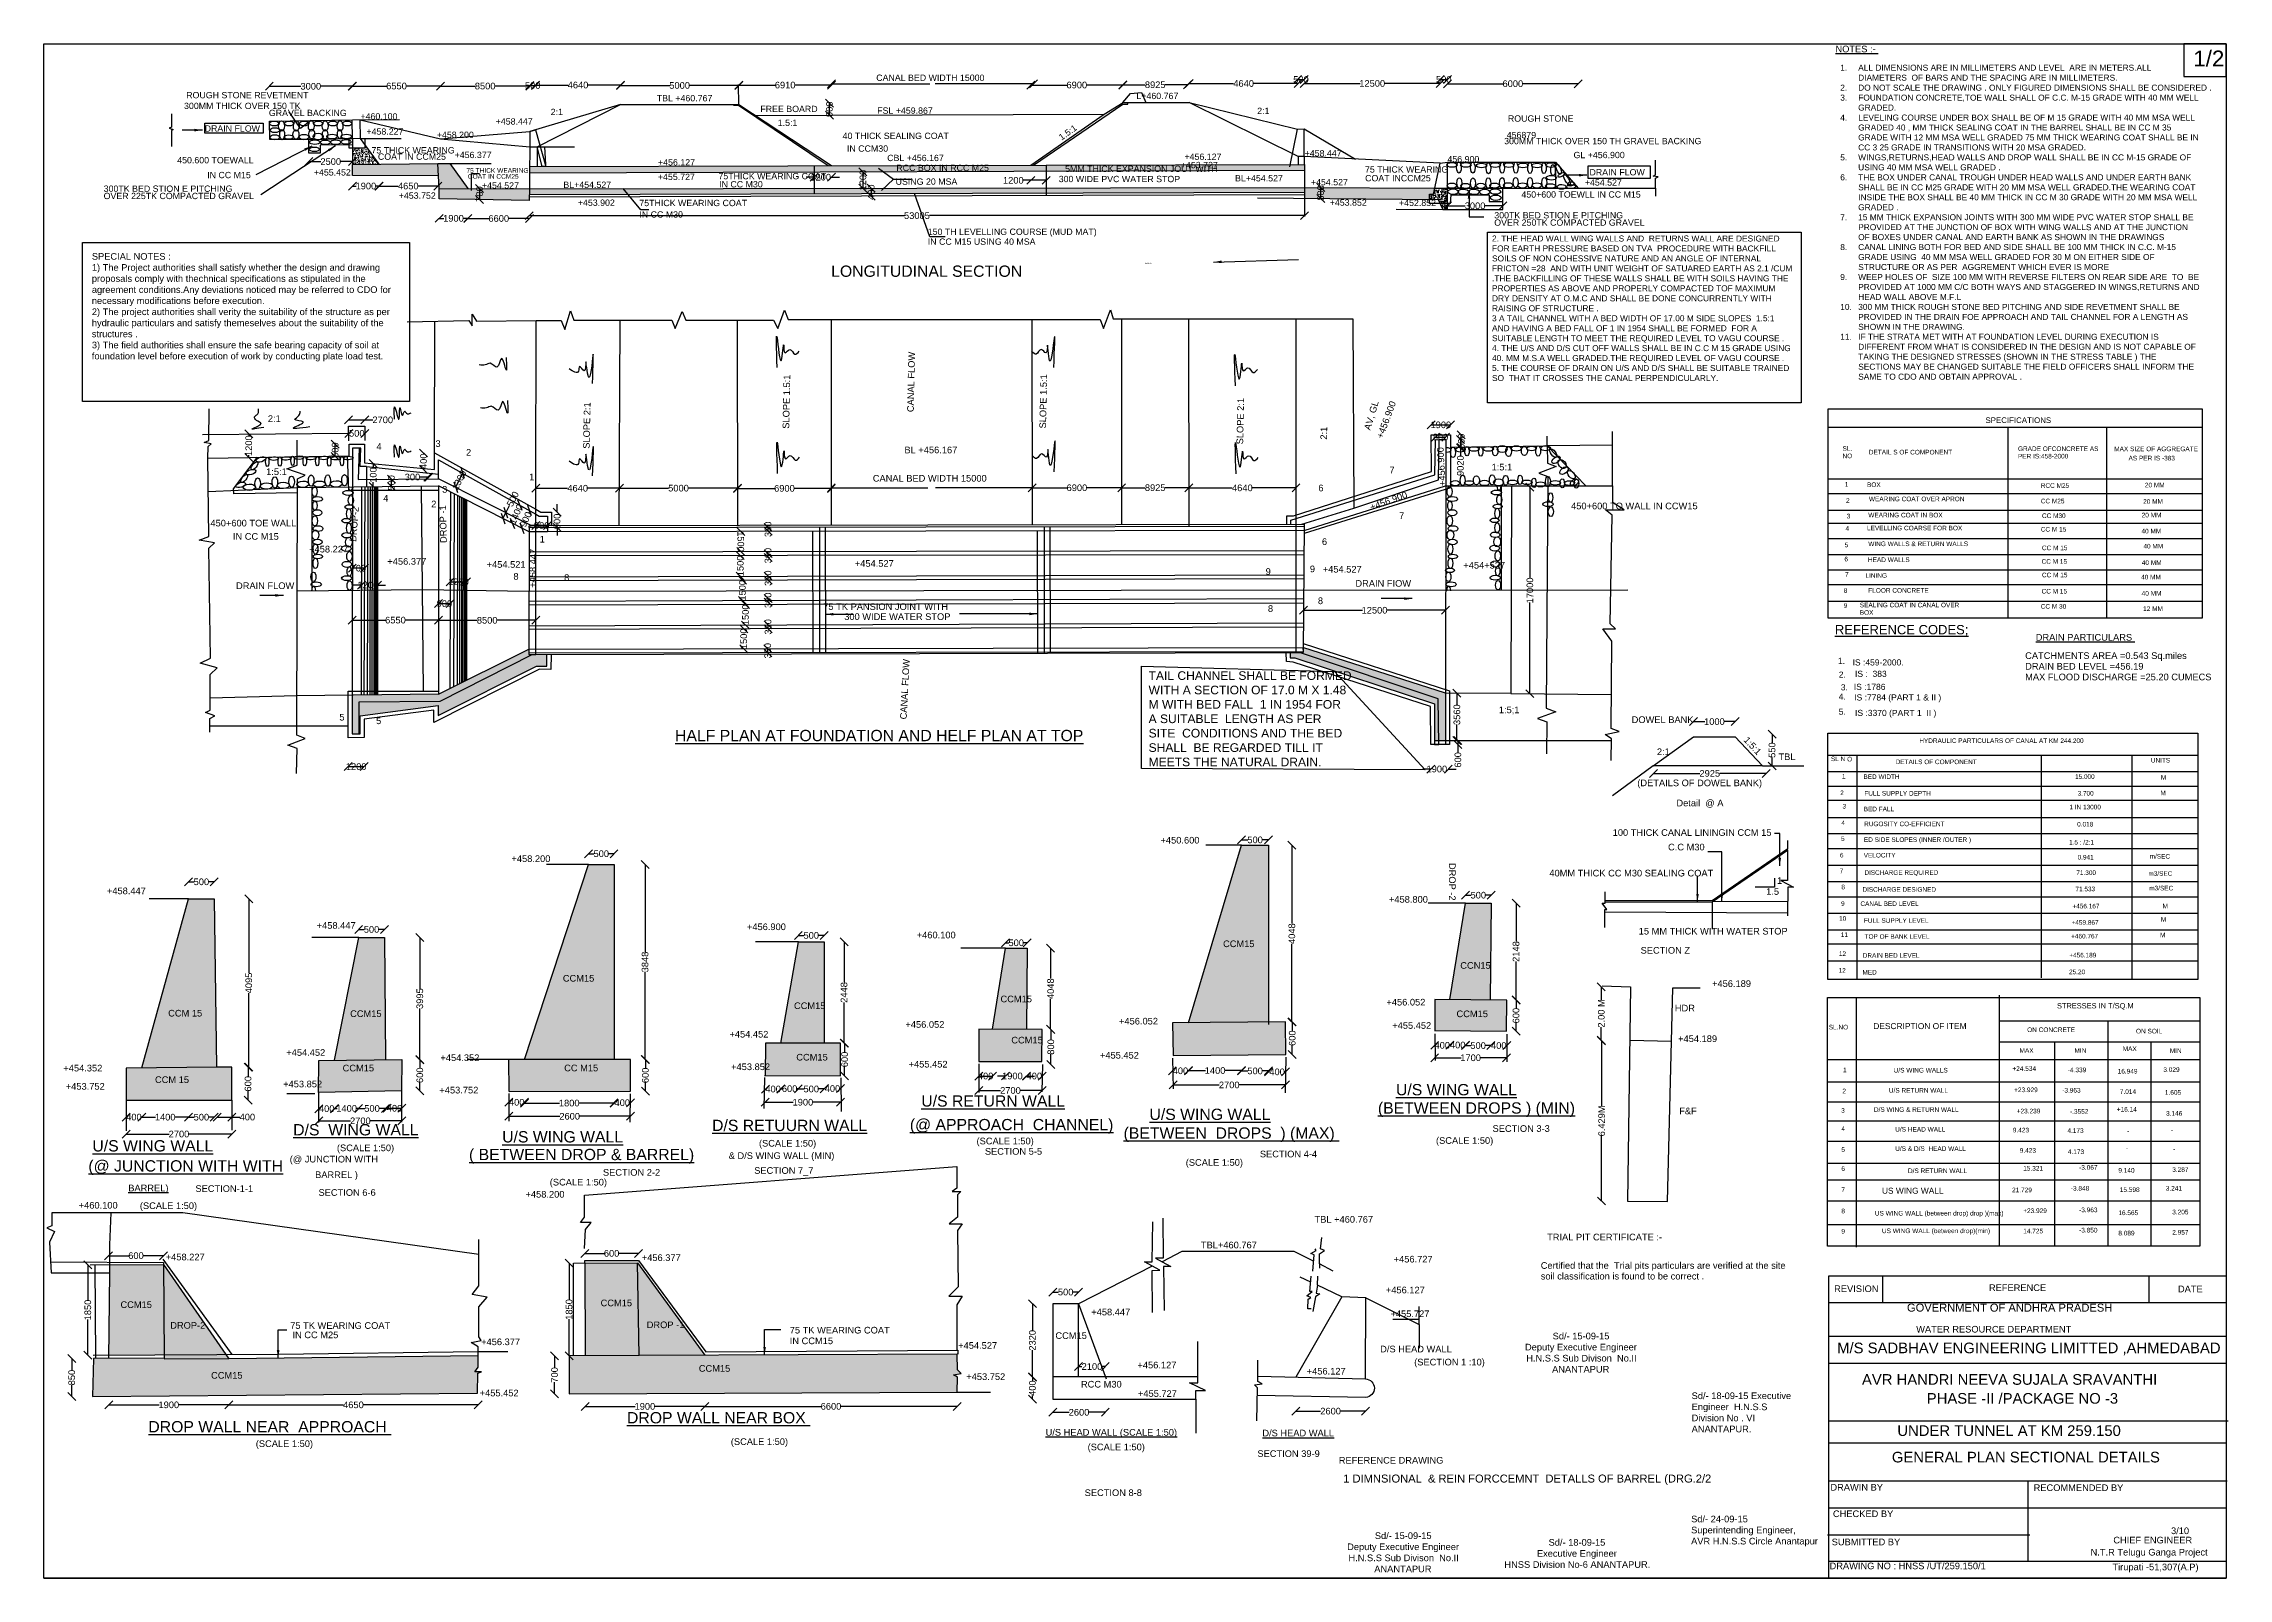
# Model space of a CAD drawing. Header units: millimetres. Extents: x 5124 to 3169670, y 2311 to 45686297.
# Drawn here: x 3005182 to 3169670, y 45570797 to 45686297 of the extents above.
import ezdxf

# ---------------------------------------------------------------- set-up
doc = ezdxf.new("R2010")
doc.units = ezdxf.units.MM
doc.header["$MEASUREMENT"] = 0
doc.layers.add('DIMENSION', color=7, linetype='Continuous')
doc.layers.add('TEXT', color=7, linetype='Continuous')
doc.styles.get("Standard").update_dxf_attribs({"font": 'arial.ttf', "height": 500})
doc.dimstyles.get("Standard").update_dxf_attribs({"dimtxt": 500, "dimasz": 600, "dimexe": 0.18, "dimexo": 0.0625, "dimgap": 0.09, "dimtad": 0, "dimdec": 0, "dimzin": 0, "dimdsep": 46, "dimtxsty": 'Standard', "dimblk": 'OBLIQUE', "dimcen": 0.09, "dimse1": 1, "dimse2": 1, "dimadec": 0, "dimazin": 0, "dimtfac": 1, "dimtdec": 0, "dimtofl": 0, "dimtmove": 0, "dimatfit": 3, "dimfxl": 1, "dimtolj": 1, "dimtzin": 0, "dimarcsym": 0})
pattern_1 = [(50, (0, 0), (358.6300913, -31.3760675), [37.5, -412.5]), (355, (0, 0), (-69.3756668, 376.0960669), [30, -330]), (100.4514, (29.9, -2.6), (289.2546909, 344.719771), [31.870095, -350.571056]), (46.1842, (0, 100), (533.6205243, -82.759507), [56.25, -618.75]), (96.6356, (44.47, 93.1), (467.331353, 487.0589355), [47.805144, -525.8565]), (351.1842, (0, 100), (467.3309726, 487.0593005), [45, -495]), (21, (50, 75), (298.453526, -201.3094453), [37.5, -412.5]), (326, (50, 75), (121.657666, 362.5750225), [30, -330]), (71.4514, (74.87, 58.22), (420.1113143, 161.2652484), [31.870095, -350.571056]), (37.5, (0, 0), (6.07992766, 166.4469269), [0, -326, 0, -335, 0, -331.25]), (7.5, (0, 0), (131.5347687, 197.20585594), [0, -191, 0, -318.5, 0, -126.25]), (327.5, (-111.5, 0), (266.9112181, -11.27743587), [0, -125, 0, -390, 0, -517.5]), (317.5, (-161.5, 0), (291.5930847, 50.0524912), [0, -162.5, 0, -259, 0, -367.5])]

msp = doc.modelspace()

# ---------------------------------------------------------------- texts
at = {"layer": 'Defpoints'}
for s, height, p in [('CANAL BED WIDTH 15000', 475, (3067866.3, 45683500)), ('300MM THICK OVER 150 TK', 475, (3015749.7, 45681377.8)), ('ROUGH STONE REVETMENT', 475, (3015912.4, 45682190.5)), ('TBL +460.767', 475, (3051342.8, 45681956.9)), ('FREE BOARD', 475, (3059141.2, 45681150.4)), ('L+460.767', 475, (3087458.9, 45682128.1)), ('DRAIN FLOW', 475, (3017300.7, 45679678.5)), ('GRAVEL BACKING', 475, (3022136.1, 45680849.5)), ('+460.100', 475, (3029032.3, 45680589)), ('+458.227', 475, (3029483.5, 45679447.2)), ('+458.447', 475, (3039214.4, 45680209.4)), ('2:1', 475, (3043355.8, 45680923.5)), ('1.5:1', 475, (3060454.6, 45680112.9)), ('FSL +459.867', 475, (3067938.9, 45681024.7)), ('2:1', 475, (3096553.6, 45681008.3)), ('ROUGH STONE', 475, (3115429, 45680428.3)), ('75 THICK WEARING', 475, (3029858.8, 45678036.2)), ('+458.200', 475, (3034784.1, 45679205.3)), ('40 THICK SEALING COAT', 475, (3065336.9, 45679126.9)), ('IN CCM30', 475, (3065662.9, 45678169.1)), ('+458.447', 475, (3100122.5, 45677812.3)), ('300MM THICK OVER 150 TH GRAVEL BACKING', 475, (3115145.2, 45678733.1)), ('456879', 475, (3115338.7, 45679184.1)), ('450.600 TOEWALL', 475, (3015236, 45677292.9)), ('IN CC M15', 475, (3017493.6, 45676175.4)), ('+455.452', 475, (3025522.6, 45676377.4)), ('COAT IN CCM25', 475, (3030346.2, 45677559)), ('+456.377', 475, (3036122.5, 45677688.3)), ('75 THICK WEARING', 354.412, (3037014.6, 45676580.2)), ('+456.127', 475, (3051439, 45677131.9)), ('75THICK WEARING COAT', 475, (3055985.3, 45676093.8)), ('CBL +456.167', 475, (3068692.3, 45677460.4)), ('RCC BOX IN RCC M25', 475, (3069384.4, 45676713.2)), ('5MM THICK EXPANSION JOUT WITH', 475, (3082087.8, 45676643.8)), ('+453.727', 475, (3090800.5, 45676928.2)), ('+456.127', 475, (3091075.7, 45677554.4)), ('75 THICK WEARING', 475, (3104666.7, 45676596.1)), ('456.900', 475, (3110874.8, 45677371.5)), ('GL +456.900', 475, (3120370.1, 45677682.5)), ('DRAIN FLOW', 475, (3121569.4, 45676384.6)), ('300TK BED STION E PITCHING', 475, (3009699.8, 45675149.2)), ('OVER 225TK COMPACTED GRAVEL', 475, (3009695.8, 45674600.3)), ('+453.752', 475, (3031916.9, 45674627.4)), ('COAT IN CCM25', 354.412, (3037121.4, 45676134.7)), ('+454.527', 475, (3038181, 45675392.2)), ('BL+454.527', 475, (3044311.6, 45675445.6)), ('+455.727', 475, (3051427.4, 45676039.2)), ('IN CC M30', 475, (3056040.6, 45675479.9)), ('USING 20 MSA', 475, (3069326.9, 45675678.9)), ('300 WIDE PVC WATER STOP', 475, (3081607.1, 45675877)), ('BL+454.527', 475, (3094886, 45675932)), ('+454.527', 475, (3100595.7, 45675635.1)), ('COAT INCCM25', 475, (3104678, 45675941.4)), ('450+600 TOEWLL IN CC M15', 475, (3116447.4, 45674712.2)), ('+454.527', 475, (3121222.5, 45675617.3)), ('+453.902', 475, (3045400, 45674094.9)), ('75THICK WEARING COAT', 475, (3050029.8, 45674071.8)), ('IN CC M30', 475, (3050033.3, 45673206.9)), ('+453.852', 475, (3102014.2, 45674101.8)), ('+452.852', 475, (3107229.4, 45674083)), ('300TK BED STION E PITCHING', 475, (3114403.8, 45673146.2)), ('150 TH LEVELLING COURSE (MUD MAT)', 475, (3071745.7, 45671908.7)), ('IN CC M15 USING 40 MSA', 475, (3071750.2, 45671162.8)), ('OVER 250TK COMPACTED GRAVEL', 475, (3114399.7, 45672597.3)), ('LONGITUDINAL SECTION', 850, (3064474.4, 45668752)), ('456879', 100, (3088114, 45669721.4)), ('BL +456.167', 500, (3069991.8, 45655470.7)), ('1:5:1', 500, (3021931.1, 45653834.3)), ('CANAL BED WIDTH 15000', 500, (3067607.8, 45653338.5)), ('1:5:1', 500, (3114198.7, 45654180.5)), ('450+600 TOE WALL', 500, (3017737.2, 45649965.1)), ('450+600 TO WALL IN CCW15', 500, (3120184.9, 45651254.8)), ('IN CC M15', 500, (3019431, 45648962.3)), ('+458.227', 500, (3025171.2, 45648006.5)), ('+456.377', 500, (3031059, 45647083.9)), ('+454.521', 500, (3038533.1, 45646853.6)), ('+454.527', 500, (3066255.5, 45646928.7)), ('+454.527', 500, (3101488.2, 45646492.2)), ('+454+527', 500, (3112073.4, 45646792.4)), ('DRAIN FLOW', 500, (3019665.4, 45645254.6)), ('DRAIN FIOW', 500, (3103947.2, 45645426.9)), ('75 TK PANSION JOINT WITH', 500, (3063877.7, 45643679.1)), ('300 WIDE WATER STOP', 500, (3065460, 45642923.7)), ('1:5;1', 500, (3114745.1, 45635909.5)), (' DOWEL BANK ', 500, (3124553, 45635171.3)), ('%%UHALF PLAN AT FOUNDATION AND HELF PLAN AT TOP', 850, (3052719, 45633802.8)), ('2:1', 500, (3126647.7, 45632756.6)), ('TBL', 500, (3135801.7, 45632378.2)), ('(DETAILS OF DOWEL BANK)', 500, (3125171.9, 45630413)), ('Detail  @ A', 500, (3128117.1, 45628900.1)), ('+450.600', 500, (3089272.6, 45626098.9)), ('100 THICK CANAL LININGIN CCM 15', 500, (3123318.4, 45626675.7)), ('C.C M30', 500, (3127485.2, 45625581.1)), ('+458.200', 500, (3040401.6, 45624708.4)), ('40MM THICK CC M30 SEALING COAT', 500, (3118549.5, 45623621.2)), ('+458.447', 500, (3009941.2, 45622285.4)), ('+458.800', 500, (3106472, 45621646.9)), ('+458.447', 500, (3025737.8, 45619682.4)), ('+456.900', 500, (3058131.8, 45619582.6)), ('+460.100', 500, (3070915.9, 45618962.6)), ('15 MM THICK WITH WATER STOP', 500, (3125278, 45619251.3)), ('CCM15', 500, (3093981.7, 45618302.1)), ('SECTION Z', 500, (3125420.2, 45617810.9)), ('CCM15', 500, (3044271.5, 45615707.1)), ('CCN15', 500, (3111842.5, 45616672.2)), ('+456.189', 500, (3130799.7, 45615304.7)), ('CCM15', 500, (3061676.3, 45613639.5)), ('CCM15', 500, (3077224.8, 45614147.6)), ('+456.052', 500, (3106283.1, 45613908.7)), ('CCM 15', 500, (3014554.8, 45613080.1)), ('CCM15', 500, (3028255.1, 45613041.5)), ('+456.052', 500, (3070066.4, 45612231.9)), ('+456.052', 500, (3086148.3, 45612479.4)), ('+455.452', 500, (3106719, 45612153.2)), ('CCM15', 500, (3111558.2, 45613031)), ('HDR', 500, (3127997.4, 45613464.8)), ('+454.452', 500, (3056816.9, 45611497)), ('CCM15', 500, (3078038.9, 45611051.9)), ('+454.189', 500, (3128244.7, 45611158.5)), ('+454.352', 500, (3006663.2, 45608945.3)), ('+454.452', 500, (3023449.5, 45610120.8)), ('CCM15', 500, (3027690.3, 45608947.6)), ('+454.352', 500, (3035056, 45609727.6)), ('CC M15', 500, (3044371.1, 45608955.5)), ('+453.852', 500, (3056940.9, 45609045.5)), ('CCM15', 500, (3061849, 45609767.7)), ('+455.452', 500, (3070305.3, 45609241.3)), ('+455.452', 500, (3084712.1, 45609913)), ('+453.752', 500, (3006846.5, 45607571.2)), ('CCM 15', 500, (3013563, 45608075.1)), ('+453.852', 500, (3023213.3, 45607745.5)), ('+453.752', 500, (3034974.6, 45607289.3)), ('%%UU/S WING WALL', 850, (3107001.9, 45607148)), ('%%UU/S RETURN WALL', 850, (3071260.3, 45606298.7)), ('%%UU/S WING WALL', 850, (3088440, 45605292.7)), ('%%U(BETWEEN DROPS ) (MIN)', 850, (3105641.1, 45605770.4)), ('F&F', 500, (3128327.1, 45605722)), ('%%UD/S  WING WALL', 850, (3023969.3, 45604130.9)), ('%%UU/S WING WALL', 850, (3039701.3, 45603600.8)), ('%%UD/S RETUURN WALL', 850, (3055507.1, 45604458.7)), ('%%U(@ APPROACH  CHANNEL)', 850, (3070399, 45604518.4)), ('%%U(BETWEEN  DROPS  ) (MAX) ', 850, (3086490.5, 45603882.5)), ('SECTION 3-3', 500, (3114274.2, 45604398.3)), ('%%UU/S WING WALL', 850, (3008848.3, 45602922.3)), ('(@ JUNCTION WITH ', 500, (3023706.1, 45602094.5)), ('(SCALE 1:50)', 500, (3027260.4, 45602944.1)), ('%%U( BETWEEN DROP & BARREL)', 850, (3037205.6, 45602269.6)), ('& D/S WING WALL (MIN)', 500, (3056760.3, 45602356.9)), ('(SCALE 1:50)', 500, (3059037.9, 45603290.4)), ('(SCALE 1:50)', 500, (3075420.7, 45603458.1)), ('SECTION 5-5', 500, (3076047.1, 45602675.8)), ('SECTION 4-4', 500, (3096753.3, 45602480.1)), ('(SCALE 1:50)', 500, (3110014.9, 45603497)), ('%%U(@ JUNCTION WITH WITH', 850, (3008545.8, 45601411.1)), ('BARREL )', 500, (3025619.8, 45600921)), ('SECTION 2-2', 500, (3047290.8, 45601095.8)), ('SECTION 7_7', 500, (3058678.1, 45601240.1)), ('(SCALE 1:50)', 500, (3091171.6, 45601845.6)), ('%%UBARREL)', 500, (3011549.4, 45599921.6)), ('SECTION-1-1', 500, (3016605.8, 45599878.4)), ('SECTION 6-6', 500, (3025873.1, 45599584)), ('+458.200', 500, (3041461.2, 45599449.9)), ('(SCALE 1:50)', 500, (3043286.1, 45600361.5)), ('(SCALE 1:50)', 500, (3012423.6, 45598588.4)), ('TBL +460.767', 500, (3100869.1, 45597560.6)), ('+458.227', 500, (3014372.2, 45594727.4)), ('+456.727', 500, (3106827.3, 45594566.9)), ('+456.127', 500, (3106239.5, 45592244.7)), ('CCM15', 500, (3010964, 45591140.9)), ('CCM15', 500, (3047115, 45591271.3)), ('+458.447', 500, (3084059.4, 45590586)), ('DROP-2', 500, (3014711.5, 45589582.4)), ('75 TK WEARING COAT', 500, (3023742.5, 45589571.2)), ('+455.727', 500, (3106586.8, 45590456.5)), ('IN CC M25', 500, (3023913.2, 45588867.9)), ('+456.377', 500, (3038119.4, 45588344.2)), ('+454.527', 500, (3074038.2, 45588069.6)), ('CCM15', 500, (3081359.3, 45588812.3)), ('D/S HEAD WALL', 500, (3105811, 45587802)), ('CCM15', 500, (3017786.2, 45585819.7)), ('CCM15', 500, (3054508.6, 45586342.3)), ('+453.752', 500, (3074648.9, 45585722.8)), ('+456.127', 500, (3087536.1, 45586595.3)), ('(SECTION 1 :10)', 500, (3108372.5, 45586818)), ('+455.452', 500, (3038008.7, 45584493.3)), ('RCC M30', 500, (3083282.6, 45585154.2)), ('+455.727', 500, (3087573.1, 45584452.1)), ('%%UDROP WALL NEAR BOX ', 850, (3049099.5, 45582457.2)), ('%%UDROP WALL NEAR  APPROACH ', 850, (3013061.9, 45581780.4)), ('(SCALE 1:50)', 500, (3021151.9, 45580681.6)), ('(SCALE 1:50)', 500, (3056918.8, 45580835.2)), ('%%UU/S HEAD WALL (SCALE 1:50)', 500, (3080619.6, 45581533)), ('%%UD/S HEAD WALL', 500, (3096941.5, 45581480.4)), ('(SCALE 1:50)', 500, (3083785.8, 45580430.7)), ('SECTION 39-9', 500, (3096566.9, 45579931.2)), ('REFERENCE DRAWING', 500, (3102695.9, 45579428.7)), ('1 DIMNSIONAL  & REIN FORCCEMNT  DETALLS OF BARREL (DRG.2/2', 600, (3103030.2, 45578003.9)), ('SECTION 8-8', 500, (3083563.5, 45576988.4))]:
    msp.add_text(s, height=height, dxfattribs=at).set_placement(p)
for s, height, rotation, p in [('1.5:1', 475, 35.345626, (3081822.7, 45678998)), ('CANAL FLOW', 500, 88.804368, (3070690.9, 45658562.8)), ('SLOPE 1.5:1', 500, 88.804368, (3061310.3, 45657313.5)), ('SLOPE 1.5:1', 500, 88.804368, (3080647.5, 45657335.3)), ('SLOPE 2:1', 500, 88.804368, (3046285.9, 45655808)), ('SLOPE 2:1', 500, 88.804368, (3095490.3, 45656138.4)), ('AV, GL', 500, 73.283692, (3105061.5, 45657175.7)), ('+456.900', 500, 69.567851, (3105990.8, 45656538.5)), ('2:1', 500, 88.804368, (3101805.3, 45656493.8)), ('+456.900', 500, 19.831941, (3105148.2, 45651156.8)), ('DROP -1', 500, 91.297165, (3035537.3, 45648725.8)), ('CANAL FLOW', 500, 87.056957, (3070153.9, 45635433.6)), ('1:5:1', 500, 312.932782, (3133139, 45633855)), ('DROP -2', 500, 269.902373, (3110996.1, 45624637))]:
    msp.add_text(s, height=height, rotation=rotation, dxfattribs=at).set_placement(p)
at = {"layer": 'DIMENSION'}
for s, height, p in [('%%UNOTES :- ', 500, (3140091.2, 45685648.2)), ('1/2', 1200, (3167038.3, 45684581.9)), ('2:1', 500, (3022062.3, 45657832.2)), ('SPECIFICATIONS ', 425, (3151383.8, 45657748.4)), ('4', 500, (3030237.9, 45655732.1)), ('3', 500, (3034680, 45655948.1)), ('2', 500, (3036982.1, 45655289.5)), ('1', 500, (3041732.9, 45653441.9)), ('7', 500, (3106508.4, 45653959.4)), ('4', 500, (3030749.1, 45651834.6)), ('2', 500, (3034360.9, 45651401.3)), ('3', 500, (3035181.1, 45652504.1)), ('6', 500, (3101157.2, 45652605.9)), ('7', 500, (3107236.9, 45650533.5)), ('1', 500, (3042530.6, 45648755.4)), ('6', 500, (3101425.4, 45648573)), ('9', 500, (3100517.2, 45646520.2)), ('8', 500, (3040550.5, 45645957.2)), ('8', 500, (3044366.9, 45645861.3)), ('9', 500, (3097186.8, 45646322.5)), ('8', 500, (3097360.6, 45643536.1)), ('8', 500, (3101123.1, 45644117.6)), ('CATCHMENTS AREA =0.543 Sq.miles', 500, (3154374.1, 45639991)), ('%%UDRAIN PARTICULARS ', 500, (3155171.7, 45641367.1)), ('DRAIN BED LEVEL =456.19', 500, (3154374.1, 45639187.8)), ('MAX FLOOD DISCHARGE =25.20 CUMECS ', 500, (3154374.1, 45638384.6)), ('5', 500, (3027447.3, 45635357.5)), ('5', 500, (3030210.1, 45635086.2)), ('1.5', 500, (3134873.6, 45622238.7)), ('1', 500, (3135693.4, 45623064)), ('+460.100', 500, (3007818.8, 45598624.9)), ('TBL+460.767', 500, (3092311.6, 45595630.9)), ('TRIAL PIT CERTIFICATE :-', 500, (3118380.2, 45596230.1)), ('+456.377', 500, (3050214.3, 45594677.9)), ('Certified that the  Trial pits particulars are verified at the site ', 500, (3117900.7, 45594089.7)), ('soil classification is found to be correct .', 500, (3117900.7, 45593286.5)), ('REVISION', 500, (3139992.3, 45592340.9)), ('REFERENCE ', 500, (3151648.6, 45592416.3)), ('DATE ', 500, (3165878.7, 45592324)), ('GOVERNMENT OF ANDHRA PRADESH  ', 600, (3145476.8, 45590868.4)), ('DROP -1', 500, (3050586.5, 45589624.5)), ('75 TK WEARING COAT ', 500, (3061355.6, 45589222.2)), ('WATER RESOURCE DEPARTMENT ', 500, (3146170.8, 45589293.4)), ('IN CCM15', 500, (3061355.6, 45588419)), ('M/S SADBHAV ENGINEERING LIMITTED ,AHMEDABAD ', 800, (3140217.8, 45587735.5)), ('+456.127', 500, (3100279.4, 45586134.5)), ('AVR HANDRI NEEVA SUJALA SRAVANTHI ', 800, (3142087, 45585362.3)), ('PHASE -II /PACKAGE NO -3', 800, (3146965.7, 45583938.2)), ('UNDER TUNNEL AT KM 259.150 ', 800, (3144748.6, 45581510.5)), ('GENERAL PLAN SECTIONAL DETAILS ', 800, (3144336.8, 45579517)), ('DRAWIN BY ', 500, (3139711.4, 45577396.8)), ('RECOMMENDED BY ', 500, (3155012.9, 45577365.2)), ('CHECKED BY ', 500, (3139901.7, 45575403.2)), ('3/10', 500, (3165357.1, 45574123)), ('SUBMITTED BY ', 500, (3139806.5, 45573283)), ('N.T.R Telugu Ganga Project ', 500, (3159301.6, 45572511.2)), ('CHIEF ENGINEER ', 500, (3161013.5, 45573421.7)), ('DRAWING NO : HNSS /UT/259.150/1', 500, (3139648.2, 45571479.4)), ('Tirupati -51,307(A.P)', 500, (3160946.9, 45571400.9))]:
    msp.add_text(s, height=height, dxfattribs=at).set_placement(p)
for s, rotation, p in [('+456.900', 93.198707, (3110741.7, 45653014.7)), ('DROP-2', 85.757611, (3028714.6, 45648794.4)), ('+458.447', 88.789849, (3042234.5, 45645342.8))]:
    msp.add_text(s, height=500, rotation=rotation, dxfattribs=at).set_placement(p)
at = {"layer": 'DIMENSION', "insert": (3140002.5, 45684716.4), "char_height": 450, "attachment_point": 1}
msp.add_mtext_dynamic_manual_height_columns('\\pi-1350,l1800,t1800;1.^IALL DIMENSIONS ARE IN MILLIMETERS AND LEVEL  ARE IN METERS.ALL DIAMETERS  OF BARS AND THE SPACING ARE IN MILLIMETERS.\\P2.^IDO NOT SCALE THE DRAWING . ONLY FIGURED DIMENSIONS SHALL BE CONSIDERED .\\P3.^IFOUNDATION CONCRETE,TOE WALL SHALL OF C.C. M-15 GRADE WITH 40 MM WELL GRADED.\\P4.^ILEVELING COURSE UNDER BOX SHALL BE OF M 15 GRADE WITH 40 MM MSA WELL GRADED 40 , MM THICK SEALING COAT IN THE BARREL SHALL BE IN CC M 35 GRADE WITH 12 MM MSA WELL GRADED 75 MM THICK WEARING COAT SHALL BE IN CC 3 25 GRADE IN TRANSITIONS WITH 20 MSA GRADED. \\P5.^IWINGS,RETURNS,HEAD WALLS AND DROP WALL SHALL BE IN CC M-15 GRADE OF USING 40 MM MSA WELL GRADED .\\P6.^ITHE BOX UNDER CANAL TROUGH UNDER HEAD WALLS AND UNDER EARTH BANK SHALL BE IN CC M25 GRADE WITH 20 MM MSA WELL GRADED.THE WEARING COAT INSIDE THE BOX SHALL BE 40 MM THICK IN CC M 30 GRADE WITH 20 MM MSA WELL GRADED .\\P7.^I15 MM THICK EXPANSION JOINTS WITH 300 MM WIDE PVC WATER STOP SHALL BE PROVIDED AT THE JUNCTION OF BOX WITH WING WALLS AND AT THE JUNCTION OF BOXES UNDER CANAL AND EARTH BANK AS SHOWN IN THE DRAWINGS \\P8.^ICANAL LINING BOTH FOR BED AND SIDE SHALL BE 100 MM THICK IN C.C. M-15 GRADE USING  40 MM MSA WELL GRADED FOR 30 M ON EITHER SIDE OF STRUCTURE OR AS PER  AGGREMENT WHICH EVER IS MORE \\P9.^IWEEP HOLES OF  SIZE 100 MM WITH REVERSE FILTERS ON REAR SIDE ARE  TO  BE PROVIDED AT 1000 MM C/C BOTH WAYS AND STAGGERED IN WINGS,RETURNS AND HEAD WALL ABOVE M.F.L\\P10.^I300 MM THICK ROUGH STONE BED PITCHING AND SIDE REVETMENT SHALL BE PROVIDED IN THE DRAIN FOE APPROACH AND TAIL CHANNEL FOR A LENGTH AS SHOWN IN THE DRAWING.\\P11.^IIF THE STRATA MET WITH AT FOUNDATION LEVEL DURING EXECUTION IS DIFFERENT FROM WHAT IS CONSIDERED IN THE DESIGN AND IS NOT CAPABLE OF TAKING THE DESIGNED STRESSES (SHOWN IN THE STRESS TABLE ) THE SECTIONS MAY BE CHANGED SUITABLE THE FIELD OFFICERS SHALL INFORM THE SAME TO CDO AND OBTAIN APPROVAL .\\P ', width=27440.579, gutter_width=2500, heights=[0], dxfattribs=at)
at = {"layer": 'DIMENSION', "attachment_point": 1}
for s, insert, char_height, width in [('2. THE HEAD WALL WING WALLS AND  RETURNS WALL ARE DESIGNED FOR EARTH PRESSURE BASED ON TVA  PROCEDURE WITH BACKFILL SOILS OF NON COHESSIVE NATURE AND AN ANGLE OF INTERNAL FRICTON =28  AND WITH UNIT WEIGHT OF SATUARED EARTH AS 2.1 /CUM .THE BACKFILLING OF THESE WALLS SHALL BE WITH SOILS HAVING THE PROPERTIES AS ABOVE AND PROPERLY COMPACTED TOF MAXIMUM DRY DENSITY AT O.M.C AND SHALL BE DONE CONCURRENTLY WITH RAISING OF STRUCTURE .\\P3 A TAIL CHANNEL WITH A BED WIDTH OF 17.00 M SIDE SLOPES  1.5:1 AND HAVING A BED FALL OF 1 IN 1954 SHALL BE FORMED  FOR A SUITABLE LENGTH TO MEET THE REQUIRED LEVEL TO VAGU COURSE .\\P4. THE U/S AND D/S CUT OFF WALLS SHALL BE IN C.C M 15 GRADE USING 40. MM M.S.A WELL GRADED.THE REQUIRED LEVEL OF VAGU COURSE .\\P5. THE COURSE OF DRAIN ON U/S AND D/S SHALL BE SUITABLE TRAINED SO  THAT IT CROSSES THE CANAL PERPENDICULARLY.   ', (3114231.4, 45671860.5), 450, 22587.782), ('SPECIAL NOTES :\\P1) The Project authorities shall satisfy whether the design and drawing proposals comply with thechnical specifications as stipulated in the agreement conditions.Any deviations noticed may be referred to CDO for necessary modifications before execution.\\P2) The project authorities shall verity the suitability of the structure as per hydraulic particulars and satisfy themeselves about the suitability of the structures .\\P3) The field authorities shall ensure the safe bearing capacity of soil at foundation level before execution of work by conducting plate load test.', (3008808, 45670538.5), 500, 23224.561), ('TAIL CHANNEL SHALL BE FORMED \\PWITH A SECTION OF 17.0 M X 1.48 M WITH BED FALL  1 IN 1954 FOR A SUITABLE  LENGTH AS PER SITE  CONDITIONS AND THE BED SHALL  BE REGARDED TILL IT MEETS THE NATURAL DRAIN.', (3088374.5, 45639063.9), 650, 15210.929), ('\\pi2534.5;Sd/- 15-09-15 \\P\\pi449.79;Deputy Executive Engineer  \\P\\pi546.14;H.N.S.S Sub Divison  No.II \\P\\pi2490.9;ANANTAPUR ', (3116265.2, 45589280.7), 500, 9280.88), ('Sd/- 18-09-15 Executive Engineer  H.N.S.S Division No . VI ANANTAPUR.', (3129262.8, 45584784.7), 500, 7491.473), ('Sd/- 24-09-15\\PSuperintending Engineer,\\PAVR H.N.S.S Circle Anantapur', (3129222.2, 45575512), 500, 10944.816), ('\\pi2551.7;Sd/- 15-09-15 \\P\\pi466.93;Deputy Executive Engineer  \\P\\pi563.28;H.N.S.S Sub Divison  No.II \\P\\pi2508;ANANTAPUR ', (3102859, 45574252.5), 500, 9315.176), ('\\pi3386.3;Sd/- 18-09-15\\P\\pi2505.8;Executive Engineer\\P\\pi58.322;HNSS Division No-6 ANANTAPUR.', (3115105.7, 45573750.4), 500, 10984.311)]:
    msp.add_mtext(s, dxfattribs=dict(at, insert=insert, char_height=char_height, width=width))
at = {"layer": 'TEXT'}
for s, height, p in [('SL.', 348.55, (3140621.2, 45655659)), ('NO ', 348.55, (3140621.2, 45655099.1)), ('DETAIL S OF COMPONENT ', 348.551, (3142603.4, 45655382.5)), ('GRADE OFCONCRETE AS ', 348.551, (3153833.7, 45655639.9)), ('PER IS:458-2000', 348.551, (3153833.7, 45655080)), ('MAX SIZE OF AGGREGATE ', 348.551, (3161081.6, 45655628)), ('AS PER IS -383', 348.551, (3162159.2, 45654933)), ('1', 348.6, (3140799.6, 45652957.7)), ('2', 348.6, (3140885.6, 45651738.3)), ('BOX', 348.55, (3142467, 45652930.3)), ('WEARING COAT OVER APRON ', 348.551, (3142609.9, 45651859.9)), ('CC M25 ', 348.55, (3155550.4, 45651702.8)), ('RCC M25', 348.55, (3155550.4, 45652868.5)), ('20 MM', 348.55, (3163261.9, 45651671.4)), ('20 MM', 348.55, (3163391.3, 45652906.5)), ('3', 348.6, (3140937.1, 45650570.5)), ('WEARING COAT IN BOX', 348.551, (3142562.3, 45650646.8)), ('CC M30', 348.55, (3155637.9, 45650595.3)), ('20 MM', 348.55, (3163146.9, 45650645.4)), ('5', 348.6, (3140783.1, 45648399.3)), ('4', 348.6, (3140851.2, 45649643.2)), ('LEVELLING COARSE FOR BOX ', 348.551, (3142467, 45649671.6)), ('WING WALLS & RETURN WALLS ', 348.551, (3142562.3, 45648482.3)), ('CC M 15 ', 348.55, (3155550.4, 45649575.3)), ('40 MM', 348.55, (3163132.5, 45649439)), ('40 MM ', 348.55, (3163276.3, 45648304.5)), ('6', 348.6, (3140765.9, 45647334.5)), ('HEAD WALLS ', 348.551, (3142538.7, 45647286.2)), ('CC M 15 ', 348.55, (3155608.8, 45647156.4)), ('CC M 15 ', 348.55, (3155637.9, 45648176.4)), ('40 MM ', 348.55, (3163161.3, 45647069.4)), ('7', 348.6, (3140817.5, 45646183.9)), ('LINING ', 348.55, (3142348.2, 45646096.9)), ('FLOOR CONCRETE ', 348.551, (3142562.5, 45644978.9)), ('CC M 15 ', 348.55, (3155637.9, 45646136.4)), ('40 MM ', 348.55, (3163103.8, 45645977.9)), ('8', 348.6, (3140714.3, 45644964.5)), ('9', 348.6, (3140714.3, 45643831.1)), ('SEALING COAT IN CANAL OVER ', 348.551, (3141921.3, 45643878.2)), ('CC M 30', 348.55, (3155550.4, 45643775.8)), ('CC M 15 ', 348.55, (3155608.8, 45644912.4)), ('40 MM ', 348.55, (3163146.9, 45644752.3)), ('12 MM ', 348.55, (3163261.9, 45643603.4)), ('%%UREFERENCE CODES;', 700, (3140047.3, 45641846.5)), ('BOX ', 348.55, (3141921.3, 45643318.2)), ('1.', 458.48, (3140276.8, 45639623.5)), ('2.', 458.48, (3140338.1, 45638581.4)), ('IS :459-2000.', 458.48, (3141381.1, 45639500.9)), ('IS :  383', 458.48, (3141565.2, 45638642.7)), ('4.', 458.48, (3140338.1, 45636926.3)), ('3.', 458.48, (3140491.5, 45637631.2)), ('IS :1786', 458.48, (3141473.2, 45637661.9)), ('IS :7784 (PART 1 & II )', 458.48, (3141503.8, 45636865)), ('5.', 458.48, (3140338.1, 45635792.3)), ('IS :3370 (PART 1  II )', 458.48, (3141565.2, 45635700.3)), ('HYDRAULIC PARTICULARS OF CANAL AT KM 244.200', 346.443, (3146405.5, 45633667)), ('SL N', 346.44, (3139752.4, 45632301.9)), (' O', 346.44, (3140837.9, 45632279.5)), ('DETAILS OF COMPONENT ', 346.443, (3144624, 45632074.1)), ('UNITS ', 346.44, (3163838.2, 45632196.7)), ('1', 346.4, (3140578.4, 45630988.3)), ('BED WIDTH ', 346.44, (3142202.2, 45630956.7)), ('15.000', 346.44, (3158128.9, 45630965.3)), ('M', 346.4, (3164592.3, 45630900.7)), ('2', 346.4, (3140449.2, 45629740.8)), ('3', 346.4, (3140621.5, 45628729.8)), ('BED FALL ', 346.44, (3142219.3, 45628525.3)), ('FULL SUPPLY DEPTH ', 346.443, (3142268.1, 45629704.2)), ('1 IN 13000', 346.44, (3157708.8, 45628672.8)), ('3.700', 346.44, (3158322.8, 45629706)), ('M', 346.4, (3164560, 45629738.3)), ('4', 346.4, (3140535.4, 45627482.3)), ('RUGOSITY CO-EFFICIENT ', 346.443, (3142252.3, 45627404.6)), ('0.018', 346.44, (3158290.5, 45627381.2)), ('5', 346.4, (3140513.8, 45626299.2)), ('ED SIDE SLOPES (INNER /OUTER )', 346.443, (3142235.8, 45626218)), ('1.5 : /2:1', 346.44, (3157676.5, 45626025.1)), ('7', 346.4, (3140406.7, 45623861.2)), ('6', 346.4, (3140427.7, 45625051.6)), ('VELOCITY ', 346.44, (3142219.3, 45625047.9)), ('DISCHARGE REQUIRED ', 346.443, (3142269.2, 45623739.9)), ('71.300', 346.44, (3158225.8, 45623732.5)), ('0.941', 346.44, (3158322.8, 45624894.9)), ('m3/SEC', 346.44, (3163655.1, 45623667.9)), ('m/SEC', 346.44, (3163752.1, 45624959.5)), ('8', 346.4, (3140535.9, 45622656.6)), ('DISCHARGE DESIGNED ', 346.443, (3142120.7, 45622470.9)), ('71.533', 346.44, (3158161.2, 45622505.5)), ('m3/SEC', 346.44, (3163719.7, 45622570.1)), ('9', 346.4, (3140514.4, 45621409.1)), ('CANAL BED LEVEL ', 346.443, (3141972.3, 45621399.7)), ('+456.167', 346.44, (3157935, 45621214)), ('M', 346.4, (3164721.6, 45621214)), ('10', 346.44, (3140363.7, 45620290.6)), ('11', 346.44, (3140492.8, 45619064.5)), ('FULL SUPPLY LEVEL ', 346.443, (3142236.2, 45620130.6)), ('TOP OF BANK LEVEL ', 346.443, (3142285.7, 45618927.5)), ('+460.767', 346.44, (3157838, 45618953.7)), ('+459.867', 346.44, (3157870.4, 45619987)), ('M', 346.4, (3164527.7, 45619050.6)), ('M', 346.4, (3164592.3, 45620213)), ('12', 346.44, (3140352.5, 45617637.9)), ('DRAIN BED LEVEL ', 346.443, (3142145.3, 45617500.9)), ('+456.189', 346.44, (3157697.7, 45617527.1)), ('12', 346.44, (3140332.4, 45616376)), ('MED', 346.44, (3142125.2, 45616239.1)), ('25.20', 346.44, (3157677.6, 45616265.2)), ('STRESSES IN T/SQ.M ', 400, (3156769.4, 45613688.6)), ('SL.NO ', 349.65, (3139582, 45612106.6)), ('DESCRIPTION OF ITEM ', 450, (3142940.7, 45612131.5)), ('ON CONCRETE ', 349.646, (3154525.2, 45611908)), ('MAX', 349.65, (3161716.9, 45610477.9)), ('ON SOIL ', 349.65, (3162718.2, 45611806.4)), ('1', 349.6, (3140657.4, 45608883.3)), ('U/S WING WALLS ', 349.646, (3144474.7, 45608863.9)), ('+24.534', 349.65, (3153413.4, 45608984)), ('MAX ', 349.65, (3153952.4, 45610346.7)), ('-4.339', 349.65, (3157588.2, 45608886.2)), ('MIN ', 349.65, (3158089.1, 45610346.7)), ('16.949', 349.65, (3161339, 45608788.4)), ('3.029', 349.65, (3164779, 45608907.6)), ('MIN', 349.65, (3165264.5, 45610327.9)), ('2', 349.6, (3140612, 45607294.4)), ('U/S RETURN WALL ', 349.646, (3144111, 45607344.4)), ('+23.929', 349.65, (3153543.8, 45607387.2)), ('-3.963', 349.65, (3157164.2, 45607354.6)), ('7.014', 349.65, (3161502.1, 45607256.8)), ('1.605', 349.65, (3164893.5, 45607191.9)), ('3', 349.6, (3140520.6, 45605832.5)), ('D/S WING & RETURN WALL ', 349.646, (3142987.2, 45605901.2)), ('+23.239', 349.65, (3153739.5, 45605790.4)), ('-.3552', 349.65, (3157751.3, 45605757.8)), ('+16.14', 349.65, (3161273.8, 45605920.7)), ('3.146', 349.65, (3164985.1, 45605613.4)), ('4', 349.6, (3140535.7, 45604470.5)), ('U/S HEAD WALL ', 349.646, (3144590.7, 45604414.7)), ('9.423', 349.65, (3153446, 45604356.5)), ('4.173', 349.65, (3157555.6, 45604323.9)), ('-', 349.6, (3162056.7, 45604283.9)), ('-', 349.6, (3165350.9, 45604349.1)), ('5', 349.6, (3140535.7, 45602896.7)), ('U/S & D/S  HEAD WALL ', 349.646, (3144590.7, 45602961.2)), ('9.423', 349.65, (3153967.9, 45602824.9)), ('4.173', 349.65, (3157588.2, 45602727.1)), ('-', 349.6, (3161958.8, 45603013)), ('-', 349.6, (3165513.9, 45602947.8)), ('6', 349.6, (3140535.7, 45601459.1)), ('D/S RETURN WALL', 349.646, (3145549.5, 45601293)), ('15.321', 349.65, (3154228.9, 45601481.4)), ('-3.067', 349.65, (3158436.3, 45601546.6)), ('9.140', 349.65, (3161390.6, 45601325.3)), ('3.287', 349.65, (3165448.7, 45601383.6)), ('7', 349.6, (3140535.7, 45599871.9)), ('US WING WALL ', 449.544, (3143593.1, 45599742.6)), ('21.729', 349.65, (3153387.8, 45599850.4)), ('-3.848', 349.65, (3157815.4, 45599974)), ('15.598', 349.65, (3161500.9, 45599875.2)), ('3.241', 349.65, (3164963.5, 45599974)), ('8', 349.6, (3140535.7, 45598264.9)), ('US WING WALL (between drop) drop )(max)', 349.646, (3143055.5, 45598098.8)), ('+23.929', 349.65, (3154228.9, 45598287.2)), ('-3.963', 349.65, (3158436.3, 45598352.4)), ('16.565', 349.65, (3161390.6, 45598131.1)), ('3.205', 349.65, (3165448.7, 45598189.4)), ('9', 349.6, (3140535.7, 45596737.4)), ('US WING WALL (between drop)(min)', 349.646, (3143589.9, 45596774.4)), ('14.725', 349.65, (3154228.9, 45596759.7)), ('-3.850', 349.65, (3158436.3, 45596824.8)), ('8.089', 349.65, (3161390.6, 45596603.6)), ('2.957', 349.65, (3165448.7, 45596661.9))]:
    msp.add_text(s, height=height, dxfattribs=at).set_placement(p)

# ---------------------------------------------------------------- blocks, each defined once
blk = doc.blocks.new('_Oblique')
at = {"color": 0, "linetype": 'ByBlock', "lineweight": -2}
blk.add_line((-0.5, -0.5), (0.5, 0.5), dxfattribs=at)
blk = doc.blocks.new('*D4')
at = {"layer": 'Defpoints', "color": 0, "transparency": 16777216}
for p in [(3112239, 45621607), (3114160, 45622209), (3114160, 45621589)]:
    blk.add_point(p, dxfattribs=at)
at = {"layer": 'DIMENSION', "color": 0, "lineweight": -2, "transparency": 16777216}
for p, q in [((3112239, 45622209), (3112648, 45622209)), ((3114160, 45622209), (3113751, 45622209))]:
    blk.add_line(p, q, dxfattribs=at)
at = {"layer": 'DIMENSION', "color": 0, "lineweight": -2, "transparency": 16777216, "xscale": 600, "yscale": 600, "zscale": 600, "rotation": 180}
blk.add_blockref('_Oblique', (3112239, 45622209), dxfattribs=at)
at = {"layer": 'DIMENSION', "color": 0, "lineweight": -2, "transparency": 16777216, "xscale": 600, "yscale": 600, "zscale": 600}
blk.add_blockref('_Oblique', (3114160, 45622209), dxfattribs=at)
at = {"layer": 'DIMENSION', "color": 0, "transparency": 16777216, "insert": (3113200, 45622209), "char_height": 500, "attachment_point": 5}
blk.add_mtext('\\A1;500', dxfattribs=at)
blk = doc.blocks.new('*D5')
at = {"layer": 'Defpoints', "color": 0, "transparency": 16777216}
for p in [(3114200, 45621607), (3114133, 45614329), (3116041, 45614329)]:
    blk.add_point(p, dxfattribs=at)
at = {"layer": 'DIMENSION', "color": 0, "lineweight": -2, "transparency": 16777216}
for p, q in [((3116041, 45621607), (3116041, 45618720)), ((3116041, 45614329), (3116041, 45617217))]:
    blk.add_line(p, q, dxfattribs=at)
at = {"layer": 'DIMENSION', "color": 0, "lineweight": -2, "transparency": 16777216, "xscale": 600, "yscale": 600, "zscale": 600}
for p, rotation in [((3116041, 45621607), 90), ((3116041, 45614329), 270)]:
    blk.add_blockref('_Oblique', p, dxfattribs=dict(at, rotation=rotation))
at = {"layer": 'DIMENSION', "color": 0, "transparency": 16777216, "insert": (3116041, 45617968), "char_height": 500, "attachment_point": 5, "rotation": 90}
blk.add_mtext('\\A1;2148', dxfattribs=at)
blk = doc.blocks.new('*D6')
at = {"layer": 'Defpoints', "color": 0, "transparency": 16777216}
for p in [(3115348, 45614318), (3115327, 45611971), (3116041, 45611971)]:
    blk.add_point(p, dxfattribs=at)
at = {"layer": 'DIMENSION', "color": 0, "lineweight": -2, "transparency": 16777216}
for p, q in [((3116041, 45614318), (3116041, 45613698)), ((3116041, 45611971), (3116041, 45612592))]:
    blk.add_line(p, q, dxfattribs=at)
at = {"layer": 'DIMENSION', "color": 0, "lineweight": -2, "transparency": 16777216, "xscale": 600, "yscale": 600, "zscale": 600}
for p, rotation in [((3116041, 45614318), 90), ((3116041, 45611971), 270)]:
    blk.add_blockref('_Oblique', p, dxfattribs=dict(at, rotation=rotation))
at = {"layer": 'DIMENSION', "color": 0, "transparency": 16777216, "insert": (3116041, 45613145), "char_height": 500, "attachment_point": 5, "rotation": 90}
blk.add_mtext('\\A1;600', dxfattribs=at)
blk = doc.blocks.new('*D7')
at = {"layer": 'Defpoints', "color": 0, "transparency": 16777216}
for p in [(3109915, 45614368), (3111057, 45614358), (3111057, 45610911)]:
    blk.add_point(p, dxfattribs=at)
at = {"layer": 'DIMENSION', "color": 0, "lineweight": -2, "transparency": 16777216}
for p, q in [((3109915, 45610911), (3109924, 45610911)), ((3111057, 45610911), (3111047, 45610911))]:
    blk.add_line(p, q, dxfattribs=at)
at = {"layer": 'DIMENSION', "color": 0, "lineweight": -2, "transparency": 16777216, "xscale": 600, "yscale": 600, "zscale": 600, "rotation": 180}
blk.add_blockref('_Oblique', (3109915, 45610911), dxfattribs=at)
at = {"layer": 'DIMENSION', "color": 0, "lineweight": -2, "transparency": 16777216, "xscale": 600, "yscale": 600, "zscale": 600}
blk.add_blockref('_Oblique', (3111057, 45610911), dxfattribs=at)
at = {"layer": 'DIMENSION', "color": 0, "transparency": 16777216, "insert": (3110486, 45610911), "char_height": 500, "attachment_point": 5}
blk.add_mtext('\\A1;400', dxfattribs=at)
blk = doc.blocks.new('*D8')
at = {"layer": 'Defpoints', "color": 0, "transparency": 16777216}
for p in [(3112239, 45621607), (3111057, 45614358), (3112239, 45610928)]:
    blk.add_point(p, dxfattribs=at)
at = {"layer": 'DIMENSION', "color": 0, "lineweight": -2, "transparency": 16777216}
for p, q in [((3111057, 45610928), (3111086, 45610928)), ((3112239, 45610928), (3112210, 45610928))]:
    blk.add_line(p, q, dxfattribs=at)
at = {"layer": 'DIMENSION', "color": 0, "lineweight": -2, "transparency": 16777216, "xscale": 600, "yscale": 600, "zscale": 600, "rotation": 180}
blk.add_blockref('_Oblique', (3111057, 45610928), dxfattribs=at)
at = {"layer": 'DIMENSION', "color": 0, "lineweight": -2, "transparency": 16777216, "xscale": 600, "yscale": 600, "zscale": 600}
blk.add_blockref('_Oblique', (3112239, 45610928), dxfattribs=at)
at = {"layer": 'DIMENSION', "color": 0, "transparency": 16777216, "insert": (3111648, 45610928), "char_height": 500, "attachment_point": 5}
blk.add_mtext('\\A1;400', dxfattribs=at)
blk = doc.blocks.new('*D9')
at = {"layer": 'Defpoints', "color": 0, "transparency": 16777216}
for p in [(3112239, 45621607), (3114133, 45614329), (3114133, 45610888)]:
    blk.add_point(p, dxfattribs=at)
at = {"layer": 'DIMENSION', "color": 0, "lineweight": -2, "transparency": 16777216}
for p, q in [((3112239, 45610888), (3112635, 45610888)), ((3114133, 45610888), (3113738, 45610888))]:
    blk.add_line(p, q, dxfattribs=at)
at = {"layer": 'DIMENSION', "color": 0, "lineweight": -2, "transparency": 16777216, "xscale": 600, "yscale": 600, "zscale": 600, "rotation": 180}
blk.add_blockref('_Oblique', (3112239, 45610888), dxfattribs=at)
at = {"layer": 'DIMENSION', "color": 0, "lineweight": -2, "transparency": 16777216, "xscale": 600, "yscale": 600, "zscale": 600}
blk.add_blockref('_Oblique', (3114133, 45610888), dxfattribs=at)
at = {"layer": 'DIMENSION', "color": 0, "transparency": 16777216, "insert": (3113186, 45610888), "char_height": 500, "attachment_point": 5}
blk.add_mtext('\\A1;500', dxfattribs=at)
blk = doc.blocks.new('*D10')
at = {"layer": 'Defpoints', "color": 0, "transparency": 16777216}
for p in [(3114133, 45614329), (3115348, 45614318), (3115348, 45610888)]:
    blk.add_point(p, dxfattribs=at)
at = {"layer": 'DIMENSION', "color": 0, "lineweight": -2, "transparency": 16777216}
for p, q in [((3114133, 45610888), (3114179, 45610888)), ((3115348, 45610888), (3115302, 45610888))]:
    blk.add_line(p, q, dxfattribs=at)
at = {"layer": 'DIMENSION', "color": 0, "lineweight": -2, "transparency": 16777216, "xscale": 600, "yscale": 600, "zscale": 600, "rotation": 180}
blk.add_blockref('_Oblique', (3114133, 45610888), dxfattribs=at)
at = {"layer": 'DIMENSION', "color": 0, "lineweight": -2, "transparency": 16777216, "xscale": 600, "yscale": 600, "zscale": 600}
blk.add_blockref('_Oblique', (3115348, 45610888), dxfattribs=at)
at = {"layer": 'DIMENSION', "color": 0, "transparency": 16777216, "insert": (3114741, 45610888), "char_height": 500, "attachment_point": 5}
blk.add_mtext('\\A1;400', dxfattribs=at)
blk = doc.blocks.new('*D11')
at = {"layer": 'Defpoints', "color": 0, "transparency": 16777216}
for p in [(3109915, 45612021), (3115327, 45611971), (3115327, 45609971)]:
    blk.add_point(p, dxfattribs=at)
at = {"layer": 'DIMENSION', "color": 0, "lineweight": -2, "transparency": 16777216}
for p, q in [((3109915, 45609971), (3111898, 45609971)), ((3115327, 45609971), (3113343, 45609971))]:
    blk.add_line(p, q, dxfattribs=at)
at = {"layer": 'DIMENSION', "color": 0, "lineweight": -2, "transparency": 16777216, "xscale": 600, "yscale": 600, "zscale": 600, "rotation": 180}
blk.add_blockref('_Oblique', (3109915, 45609971), dxfattribs=at)
at = {"layer": 'DIMENSION', "color": 0, "lineweight": -2, "transparency": 16777216, "xscale": 600, "yscale": 600, "zscale": 600}
blk.add_blockref('_Oblique', (3115327, 45609971), dxfattribs=at)
at = {"layer": 'DIMENSION', "color": 0, "transparency": 16777216, "insert": (3112621, 45609971), "char_height": 500, "attachment_point": 5}
blk.add_mtext('\\A1;1700', dxfattribs=at)
blk = doc.blocks.new('*D12')
at = {"layer": 'Defpoints', "color": 0, "transparency": 16777216}
for p in [(3095380, 45626372), (3095380, 45625965), (3097405, 45625965)]:
    blk.add_point(p, dxfattribs=at)
at = {"layer": 'DIMENSION', "color": 0, "lineweight": -2, "transparency": 16777216}
for p, q in [((3095380, 45626372), (3095841, 45626372)), ((3097405, 45626372), (3096944, 45626372))]:
    blk.add_line(p, q, dxfattribs=at)
at = {"layer": 'DIMENSION', "color": 0, "lineweight": -2, "transparency": 16777216, "xscale": 600, "yscale": 600, "zscale": 600, "rotation": 180}
blk.add_blockref('_Oblique', (3095380, 45626372), dxfattribs=at)
at = {"layer": 'DIMENSION', "color": 0, "lineweight": -2, "transparency": 16777216, "xscale": 600, "yscale": 600, "zscale": 600}
blk.add_blockref('_Oblique', (3097405, 45626372), dxfattribs=at)
at = {"layer": 'DIMENSION', "color": 0, "transparency": 16777216, "insert": (3096393, 45626372), "char_height": 500, "attachment_point": 5}
blk.add_mtext('\\A1;500', dxfattribs=at)
blk = doc.blocks.new('*D13')
at = {"layer": 'Defpoints', "color": 0, "transparency": 16777216}
for p in [(3097405, 45625965), (3097405, 45612666), (3099164, 45612666)]:
    blk.add_point(p, dxfattribs=at)
at = {"layer": 'DIMENSION', "color": 0, "lineweight": -2, "transparency": 16777216}
for p, q in [((3099164, 45625965), (3099164, 45620072)), ((3099164, 45612666), (3099164, 45618558))]:
    blk.add_line(p, q, dxfattribs=at)
at = {"layer": 'DIMENSION', "color": 0, "lineweight": -2, "transparency": 16777216, "xscale": 600, "yscale": 600, "zscale": 600}
for p, rotation in [((3099164, 45625965), 90), ((3099164, 45612666), 270)]:
    blk.add_blockref('_Oblique', p, dxfattribs=dict(at, rotation=rotation))
at = {"layer": 'DIMENSION', "color": 0, "transparency": 16777216, "insert": (3099164, 45619315), "char_height": 500, "attachment_point": 5, "rotation": 90}
blk.add_mtext('\\A1;4048', dxfattribs=at)
blk = doc.blocks.new('*D14')
at = {"layer": 'Defpoints', "color": 0, "transparency": 16777216}
for p in [(3098690, 45612676), (3098711, 45610223), (3099190, 45610223)]:
    blk.add_point(p, dxfattribs=at)
at = {"layer": 'DIMENSION', "color": 0, "lineweight": -2, "transparency": 16777216}
for p, q in [((3099190, 45612676), (3099190, 45612003)), ((3099190, 45610223), (3099190, 45610897))]:
    blk.add_line(p, q, dxfattribs=at)
at = {"layer": 'DIMENSION', "color": 0, "lineweight": -2, "transparency": 16777216, "xscale": 600, "yscale": 600, "zscale": 600}
for p, rotation in [((3099190, 45612676), 90), ((3099190, 45610223), 270)]:
    blk.add_blockref('_Oblique', p, dxfattribs=dict(at, rotation=rotation))
at = {"layer": 'DIMENSION', "color": 0, "transparency": 16777216, "insert": (3099190, 45611450), "char_height": 500, "attachment_point": 5, "rotation": 90}
blk.add_mtext('\\A1;600', dxfattribs=at)
blk = doc.blocks.new('*D15')
at = {"layer": 'Defpoints', "color": 0, "transparency": 16777216}
for p in [(3090162, 45612604), (3091382, 45612615), (3091382, 45608990)]:
    blk.add_point(p, dxfattribs=at)
at = {"layer": 'DIMENSION', "color": 0, "lineweight": -2, "transparency": 16777216}
for p, q in [((3090162, 45608990), (3090210, 45608990)), ((3091382, 45608990), (3091334, 45608990))]:
    blk.add_line(p, q, dxfattribs=at)
at = {"layer": 'DIMENSION', "color": 0, "lineweight": -2, "transparency": 16777216, "xscale": 600, "yscale": 600, "zscale": 600, "rotation": 180}
blk.add_blockref('_Oblique', (3090162, 45608990), dxfattribs=at)
at = {"layer": 'DIMENSION', "color": 0, "lineweight": -2, "transparency": 16777216, "xscale": 600, "yscale": 600, "zscale": 600}
blk.add_blockref('_Oblique', (3091382, 45608990), dxfattribs=at)
at = {"layer": 'DIMENSION', "color": 0, "transparency": 16777216, "insert": (3090772, 45608990), "char_height": 500, "attachment_point": 5}
blk.add_mtext('\\A1;400', dxfattribs=at)
blk = doc.blocks.new('*D16')
at = {"layer": 'Defpoints', "color": 0, "transparency": 16777216}
for p in [(3095380, 45625965), (3091382, 45612615), (3095380, 45609012)]:
    blk.add_point(p, dxfattribs=at)
at = {"layer": 'DIMENSION', "color": 0, "lineweight": -2, "transparency": 16777216}
for p, q in [((3091382, 45609012), (3092659, 45609012)), ((3095380, 45609012), (3094103, 45609012))]:
    blk.add_line(p, q, dxfattribs=at)
at = {"layer": 'DIMENSION', "color": 0, "lineweight": -2, "transparency": 16777216, "xscale": 600, "yscale": 600, "zscale": 600, "rotation": 180}
blk.add_blockref('_Oblique', (3091382, 45609012), dxfattribs=at)
at = {"layer": 'DIMENSION', "color": 0, "lineweight": -2, "transparency": 16777216, "xscale": 600, "yscale": 600, "zscale": 600}
blk.add_blockref('_Oblique', (3095380, 45609012), dxfattribs=at)
at = {"layer": 'DIMENSION', "color": 0, "transparency": 16777216, "insert": (3093381, 45609012), "char_height": 500, "attachment_point": 5}
blk.add_mtext('\\A1;1400', dxfattribs=at)
blk = doc.blocks.new('*D17')
at = {"layer": 'Defpoints', "color": 0, "transparency": 16777216}
for p in [(3095380, 45625965), (3097405, 45612666), (3097405, 45608983)]:
    blk.add_point(p, dxfattribs=at)
at = {"layer": 'DIMENSION', "color": 0, "lineweight": -2, "transparency": 16777216}
for p, q in [((3095380, 45608983), (3095841, 45608983)), ((3097405, 45608983), (3096944, 45608983))]:
    blk.add_line(p, q, dxfattribs=at)
at = {"layer": 'DIMENSION', "color": 0, "lineweight": -2, "transparency": 16777216, "xscale": 600, "yscale": 600, "zscale": 600, "rotation": 180}
blk.add_blockref('_Oblique', (3095380, 45608983), dxfattribs=at)
at = {"layer": 'DIMENSION', "color": 0, "lineweight": -2, "transparency": 16777216, "xscale": 600, "yscale": 600, "zscale": 600}
blk.add_blockref('_Oblique', (3097405, 45608983), dxfattribs=at)
at = {"layer": 'DIMENSION', "color": 0, "transparency": 16777216, "insert": (3096393, 45608983), "char_height": 500, "attachment_point": 5}
blk.add_mtext('\\A1;500', dxfattribs=at)
blk = doc.blocks.new('*D18')
at = {"layer": 'Defpoints', "color": 0, "transparency": 16777216}
for p in [(3097405, 45612666), (3098690, 45612676), (3098690, 45608910)]:
    blk.add_point(p, dxfattribs=at)
at = {"layer": 'DIMENSION', "color": 0, "lineweight": -2, "transparency": 16777216}
for p, q in [((3097405, 45608910), (3097486, 45608910)), ((3098690, 45608910), (3098609, 45608910))]:
    blk.add_line(p, q, dxfattribs=at)
at = {"layer": 'DIMENSION', "color": 0, "lineweight": -2, "transparency": 16777216, "xscale": 600, "yscale": 600, "zscale": 600, "rotation": 180}
blk.add_blockref('_Oblique', (3097405, 45608910), dxfattribs=at)
at = {"layer": 'DIMENSION', "color": 0, "lineweight": -2, "transparency": 16777216, "xscale": 600, "yscale": 600, "zscale": 600}
blk.add_blockref('_Oblique', (3098690, 45608910), dxfattribs=at)
at = {"layer": 'DIMENSION', "color": 0, "transparency": 16777216, "insert": (3098048, 45608910), "char_height": 500, "attachment_point": 5}
blk.add_mtext('\\A1;400', dxfattribs=at)
blk = doc.blocks.new('*D19')
at = {"layer": 'Defpoints', "color": 0, "transparency": 16777216}
for p in [(3090217, 45610152), (3098677, 45610223), (3090217, 45607929)]:
    blk.add_point(p, dxfattribs=at)
at = {"layer": 'DIMENSION', "color": 0, "lineweight": -2, "transparency": 16777216}
for p, q in [((3090217, 45607929), (3093697, 45607929)), ((3098677, 45607929), (3095197, 45607929))]:
    blk.add_line(p, q, dxfattribs=at)
at = {"layer": 'DIMENSION', "color": 0, "lineweight": -2, "transparency": 16777216, "xscale": 600, "yscale": 600, "zscale": 600, "rotation": 180}
blk.add_blockref('_Oblique', (3090217, 45607929), dxfattribs=at)
at = {"layer": 'DIMENSION', "color": 0, "lineweight": -2, "transparency": 16777216, "xscale": 600, "yscale": 600, "zscale": 600}
blk.add_blockref('_Oblique', (3098677, 45607929), dxfattribs=at)
at = {"layer": 'DIMENSION', "color": 0, "transparency": 16777216, "insert": (3094447, 45607929), "char_height": 500, "attachment_point": 5}
blk.add_mtext('\\A1;2700', dxfattribs=at)
blk = doc.blocks.new('*D20')
at = {"layer": 'Defpoints', "color": 0, "transparency": 16777216}
for p in [(3077593, 45618224), (3079221, 45618625), (3079221, 45618224)]:
    blk.add_point(p, dxfattribs=at)
at = {"layer": 'DIMENSION', "color": 0, "lineweight": -2, "transparency": 16777216}
for p, q in [((3077593, 45618625), (3077855, 45618625)), ((3079221, 45618625), (3078959, 45618625))]:
    blk.add_line(p, q, dxfattribs=at)
at = {"layer": 'DIMENSION', "color": 0, "lineweight": -2, "transparency": 16777216, "xscale": 600, "yscale": 600, "zscale": 600, "rotation": 180}
blk.add_blockref('_Oblique', (3077593, 45618625), dxfattribs=at)
at = {"layer": 'DIMENSION', "color": 0, "lineweight": -2, "transparency": 16777216, "xscale": 600, "yscale": 600, "zscale": 600}
blk.add_blockref('_Oblique', (3079221, 45618625), dxfattribs=at)
at = {"layer": 'DIMENSION', "color": 0, "transparency": 16777216, "insert": (3078407, 45618625), "char_height": 500, "attachment_point": 5}
blk.add_mtext('\\A1;500', dxfattribs=at)
blk = doc.blocks.new('*D21')
at = {"layer": 'Defpoints', "color": 0, "transparency": 16777216}
for p in [(3079307, 45618224), (3079189, 45612119), (3081000, 45612119)]:
    blk.add_point(p, dxfattribs=at)
at = {"layer": 'DIMENSION', "color": 0, "lineweight": -2, "transparency": 16777216}
for p, q in [((3081000, 45618224), (3081000, 45615929)), ((3081000, 45612119), (3081000, 45614414))]:
    blk.add_line(p, q, dxfattribs=at)
at = {"layer": 'DIMENSION', "color": 0, "lineweight": -2, "transparency": 16777216, "xscale": 600, "yscale": 600, "zscale": 600}
for p, rotation in [((3081000, 45618224), 90), ((3081000, 45612119), 270)]:
    blk.add_blockref('_Oblique', p, dxfattribs=dict(at, rotation=rotation))
at = {"layer": 'DIMENSION', "color": 0, "transparency": 16777216, "insert": (3081000, 45615171), "char_height": 500, "attachment_point": 5, "rotation": 90}
blk.add_mtext('\\A1;4048', dxfattribs=at)
blk = doc.blocks.new('*D22')
at = {"layer": 'Defpoints', "color": 0, "transparency": 16777216}
for p in [(3080352, 45612113), (3080376, 45609461), (3081016, 45609461)]:
    blk.add_point(p, dxfattribs=at)
at = {"layer": 'DIMENSION', "color": 0, "lineweight": -2, "transparency": 16777216}
for p, q in [((3081016, 45612113), (3081016, 45611339)), ((3081016, 45609461), (3081016, 45610235))]:
    blk.add_line(p, q, dxfattribs=at)
at = {"layer": 'DIMENSION', "color": 0, "lineweight": -2, "transparency": 16777216, "xscale": 600, "yscale": 600, "zscale": 600}
for p, rotation in [((3081016, 45612113), 90), ((3081016, 45609461), 270)]:
    blk.add_blockref('_Oblique', p, dxfattribs=dict(at, rotation=rotation))
at = {"layer": 'DIMENSION', "color": 0, "transparency": 16777216, "insert": (3081016, 45610787), "char_height": 500, "attachment_point": 5, "rotation": 90}
blk.add_mtext('\\A1;800', dxfattribs=at)
blk = doc.blocks.new('*D23')
at = {"layer": 'Defpoints', "color": 0, "transparency": 16777216}
for p in [(3075596, 45612138), (3076614, 45612132), (3076614, 45608597)]:
    blk.add_point(p, dxfattribs=at)
at = {"layer": 'DIMENSION', "color": 0, "lineweight": -2, "transparency": 16777216}
blk.add_line((3075596, 45608597), (3076614, 45608597), dxfattribs=at)
at = {"layer": 'DIMENSION', "color": 0, "lineweight": -2, "transparency": 16777216, "xscale": 600, "yscale": 600, "zscale": 600, "rotation": 180}
blk.add_blockref('_Oblique', (3075596, 45608597), dxfattribs=at)
at = {"layer": 'DIMENSION', "color": 0, "lineweight": -2, "transparency": 16777216, "xscale": 600, "yscale": 600, "zscale": 600}
blk.add_blockref('_Oblique', (3076614, 45608597), dxfattribs=at)
at = {"layer": 'DIMENSION', "color": 0, "transparency": 16777216, "insert": (3076105, 45608597), "char_height": 500, "attachment_point": 5}
blk.add_mtext('\\A1;400', dxfattribs=at)
blk = doc.blocks.new('*D24')
at = {"layer": 'Defpoints', "color": 0, "transparency": 16777216}
for p in [(3077593, 45618224), (3079189, 45612119), (3077593, 45608602)]:
    blk.add_point(p, dxfattribs=at)
at = {"layer": 'DIMENSION', "color": 0, "lineweight": -2, "transparency": 16777216}
for p, q in [((3077593, 45608602), (3076993, 45608602)), ((3079189, 45608602), (3079789, 45608602))]:
    blk.add_line(p, q, dxfattribs=at)
at = {"layer": 'DIMENSION', "color": 0, "lineweight": -2, "transparency": 16777216, "xscale": 600, "yscale": 600, "zscale": 600}
blk.add_blockref('_Oblique', (3077593, 45608602), dxfattribs=at)
at = {"layer": 'DIMENSION', "color": 0, "lineweight": -2, "transparency": 16777216, "xscale": 600, "yscale": 600, "zscale": 600, "rotation": 180}
blk.add_blockref('_Oblique', (3079189, 45608602), dxfattribs=at)
at = {"layer": 'DIMENSION', "color": 0, "transparency": 16777216, "insert": (3078120, 45608602), "char_height": 500, "attachment_point": 5}
blk.add_mtext('\\A1;1900', dxfattribs=at)
blk = doc.blocks.new('*D25')
at = {"layer": 'Defpoints', "color": 0, "transparency": 16777216}
for p in [(3079189, 45612119), (3080352, 45612113), (3080352, 45608599)]:
    blk.add_point(p, dxfattribs=at)
at = {"layer": 'DIMENSION', "color": 0, "lineweight": -2, "transparency": 16777216}
for p, q in [((3079189, 45608599), (3079209, 45608599)), ((3080352, 45608599), (3080332, 45608599))]:
    blk.add_line(p, q, dxfattribs=at)
at = {"layer": 'DIMENSION', "color": 0, "lineweight": -2, "transparency": 16777216, "xscale": 600, "yscale": 600, "zscale": 600, "rotation": 180}
blk.add_blockref('_Oblique', (3079189, 45608599), dxfattribs=at)
at = {"layer": 'DIMENSION', "color": 0, "lineweight": -2, "transparency": 16777216, "xscale": 600, "yscale": 600, "zscale": 600}
blk.add_blockref('_Oblique', (3080352, 45608599), dxfattribs=at)
at = {"layer": 'DIMENSION', "color": 0, "transparency": 16777216, "insert": (3079771, 45608599), "char_height": 500, "attachment_point": 5}
blk.add_mtext('\\A1;400', dxfattribs=at)
blk = doc.blocks.new('*D26')
at = {"layer": 'Defpoints', "color": 0, "transparency": 16777216}
for p in [(3075596, 45612138), (3080352, 45612124), (3080352, 45607511)]:
    blk.add_point(p, dxfattribs=at)
at = {"layer": 'DIMENSION', "color": 0, "lineweight": -2, "transparency": 16777216}
for p, q in [((3075596, 45607511), (3077224, 45607511)), ((3080352, 45607511), (3078724, 45607511))]:
    blk.add_line(p, q, dxfattribs=at)
at = {"layer": 'DIMENSION', "color": 0, "lineweight": -2, "transparency": 16777216, "xscale": 600, "yscale": 600, "zscale": 600, "rotation": 180}
blk.add_blockref('_Oblique', (3075596, 45607511), dxfattribs=at)
at = {"layer": 'DIMENSION', "color": 0, "lineweight": -2, "transparency": 16777216, "xscale": 600, "yscale": 600, "zscale": 600}
blk.add_blockref('_Oblique', (3080352, 45607511), dxfattribs=at)
at = {"layer": 'DIMENSION', "color": 0, "transparency": 16777216, "insert": (3077974, 45607511), "char_height": 500, "attachment_point": 5}
blk.add_mtext('\\A1;2700', dxfattribs=at)
blk = doc.blocks.new('*D27')
at = {"layer": 'Defpoints', "color": 0, "transparency": 16777216}
for p in [(3063947, 45619179), (3062002, 45618699), (3063947, 45618699)]:
    blk.add_point(p, dxfattribs=at)
at = {"layer": 'DIMENSION', "color": 0, "lineweight": -2, "transparency": 16777216}
for p, q in [((3062002, 45619179), (3062423, 45619179)), ((3063947, 45619179), (3063526, 45619179))]:
    blk.add_line(p, q, dxfattribs=at)
at = {"layer": 'DIMENSION', "color": 0, "lineweight": -2, "transparency": 16777216, "xscale": 600, "yscale": 600, "zscale": 600, "rotation": 180}
blk.add_blockref('_Oblique', (3062002, 45619179), dxfattribs=at)
at = {"layer": 'DIMENSION', "color": 0, "lineweight": -2, "transparency": 16777216, "xscale": 600, "yscale": 600, "zscale": 600}
blk.add_blockref('_Oblique', (3063947, 45619179), dxfattribs=at)
at = {"layer": 'DIMENSION', "color": 0, "transparency": 16777216, "insert": (3062975, 45619179), "char_height": 500, "attachment_point": 5}
blk.add_mtext('\\A1;500', dxfattribs=at)
blk = doc.blocks.new('*D28')
at = {"layer": 'Defpoints', "color": 0, "transparency": 16777216}
for p in [(3063967, 45618699), (3063967, 45611079), (3065445, 45611079)]:
    blk.add_point(p, dxfattribs=at)
at = {"layer": 'DIMENSION', "color": 0, "lineweight": -2, "transparency": 16777216}
for p, q in [((3065445, 45618699), (3065445, 45615640)), ((3065445, 45611079), (3065445, 45614137))]:
    blk.add_line(p, q, dxfattribs=at)
at = {"layer": 'DIMENSION', "color": 0, "lineweight": -2, "transparency": 16777216, "xscale": 600, "yscale": 600, "zscale": 600}
for p, rotation in [((3065445, 45618699), 90), ((3065445, 45611079), 270)]:
    blk.add_blockref('_Oblique', p, dxfattribs=dict(at, rotation=rotation))
at = {"layer": 'DIMENSION', "color": 0, "transparency": 16777216, "insert": (3065445, 45614889), "char_height": 500, "attachment_point": 5, "rotation": 90}
blk.add_mtext('\\A1;2448', dxfattribs=at)
blk = doc.blocks.new('*D29')
at = {"layer": 'Defpoints', "color": 0, "transparency": 16777216}
for p in [(3065177, 45611079), (3065177, 45608618), (3065487, 45608618)]:
    blk.add_point(p, dxfattribs=at)
at = {"layer": 'DIMENSION', "color": 0, "lineweight": -2, "transparency": 16777216}
for p, q in [((3065487, 45611079), (3065487, 45610401)), ((3065487, 45608618), (3065487, 45609295))]:
    blk.add_line(p, q, dxfattribs=at)
at = {"layer": 'DIMENSION', "color": 0, "lineweight": -2, "transparency": 16777216, "xscale": 600, "yscale": 600, "zscale": 600}
for p, rotation in [((3065487, 45611079), 90), ((3065487, 45608618), 270)]:
    blk.add_blockref('_Oblique', p, dxfattribs=dict(at, rotation=rotation))
at = {"layer": 'DIMENSION', "color": 0, "transparency": 16777216, "insert": (3065487, 45609848), "char_height": 500, "attachment_point": 5, "rotation": 90}
blk.add_mtext('\\A1;600', dxfattribs=at)
blk = doc.blocks.new('*D30')
at = {"layer": 'Defpoints', "color": 0, "transparency": 16777216}
for p in [(3059521, 45611079), (3060688, 45611079), (3060688, 45607618)]:
    blk.add_point(p, dxfattribs=at)
at = {"layer": 'DIMENSION', "color": 0, "lineweight": -2, "transparency": 16777216}
for p, q in [((3059521, 45607618), (3059543, 45607618)), ((3060688, 45607618), (3060666, 45607618))]:
    blk.add_line(p, q, dxfattribs=at)
at = {"layer": 'DIMENSION', "color": 0, "lineweight": -2, "transparency": 16777216, "xscale": 600, "yscale": 600, "zscale": 600, "rotation": 180}
blk.add_blockref('_Oblique', (3059521, 45607618), dxfattribs=at)
at = {"layer": 'DIMENSION', "color": 0, "lineweight": -2, "transparency": 16777216, "xscale": 600, "yscale": 600, "zscale": 600}
blk.add_blockref('_Oblique', (3060688, 45607618), dxfattribs=at)
at = {"layer": 'DIMENSION', "color": 0, "transparency": 16777216, "insert": (3060105, 45607618), "char_height": 500, "attachment_point": 5}
blk.add_mtext('\\A1;400', dxfattribs=at)
blk = doc.blocks.new('*D31')
at = {"layer": 'Defpoints', "color": 0, "transparency": 16777216}
for p in [(3062002, 45618699), (3060688, 45611079), (3062002, 45607644)]:
    blk.add_point(p, dxfattribs=at)
at = {"layer": 'DIMENSION', "color": 0, "lineweight": -2, "transparency": 16777216}
for p, q in [((3060688, 45607644), (3060792, 45607644)), ((3062002, 45607644), (3061898, 45607644))]:
    blk.add_line(p, q, dxfattribs=at)
at = {"layer": 'DIMENSION', "color": 0, "lineweight": -2, "transparency": 16777216, "xscale": 600, "yscale": 600, "zscale": 600, "rotation": 180}
blk.add_blockref('_Oblique', (3060688, 45607644), dxfattribs=at)
at = {"layer": 'DIMENSION', "color": 0, "lineweight": -2, "transparency": 16777216, "xscale": 600, "yscale": 600, "zscale": 600}
blk.add_blockref('_Oblique', (3062002, 45607644), dxfattribs=at)
at = {"layer": 'DIMENSION', "color": 0, "transparency": 16777216, "insert": (3061345, 45607644), "char_height": 500, "attachment_point": 5}
blk.add_mtext('\\A1;600', dxfattribs=at)
blk = doc.blocks.new('*D32')
at = {"layer": 'Defpoints', "color": 0, "transparency": 16777216}
for p in [(3062002, 45618699), (3063947, 45611079), (3063947, 45607625)]:
    blk.add_point(p, dxfattribs=at)
at = {"layer": 'DIMENSION', "color": 0, "lineweight": -2, "transparency": 16777216}
for p, q in [((3062002, 45607625), (3062423, 45607625)), ((3063947, 45607625), (3063526, 45607625))]:
    blk.add_line(p, q, dxfattribs=at)
at = {"layer": 'DIMENSION', "color": 0, "lineweight": -2, "transparency": 16777216, "xscale": 600, "yscale": 600, "zscale": 600, "rotation": 180}
blk.add_blockref('_Oblique', (3062002, 45607625), dxfattribs=at)
at = {"layer": 'DIMENSION', "color": 0, "lineweight": -2, "transparency": 16777216, "xscale": 600, "yscale": 600, "zscale": 600}
blk.add_blockref('_Oblique', (3063947, 45607625), dxfattribs=at)
at = {"layer": 'DIMENSION', "color": 0, "transparency": 16777216, "insert": (3062975, 45607625), "char_height": 500, "attachment_point": 5}
blk.add_mtext('\\A1;500', dxfattribs=at)
blk = doc.blocks.new('*D33')
at = {"layer": 'Defpoints', "color": 0, "transparency": 16777216}
for p in [(3063967, 45611079), (3065177, 45611079), (3065177, 45607653)]:
    blk.add_point(p, dxfattribs=at)
at = {"layer": 'DIMENSION', "color": 0, "lineweight": -2, "transparency": 16777216}
for p, q in [((3063967, 45607653), (3064010, 45607653)), ((3065177, 45607653), (3065134, 45607653))]:
    blk.add_line(p, q, dxfattribs=at)
at = {"layer": 'DIMENSION', "color": 0, "lineweight": -2, "transparency": 16777216, "xscale": 600, "yscale": 600, "zscale": 600, "rotation": 180}
blk.add_blockref('_Oblique', (3063967, 45607653), dxfattribs=at)
at = {"layer": 'DIMENSION', "color": 0, "lineweight": -2, "transparency": 16777216, "xscale": 600, "yscale": 600, "zscale": 600}
blk.add_blockref('_Oblique', (3065177, 45607653), dxfattribs=at)
at = {"layer": 'DIMENSION', "color": 0, "transparency": 16777216, "insert": (3064572, 45607653), "char_height": 500, "attachment_point": 5}
blk.add_mtext('\\A1;400', dxfattribs=at)
blk = doc.blocks.new('*D34')
at = {"layer": 'Defpoints', "color": 0, "transparency": 16777216}
for p in [(3059514, 45608634), (3065177, 45608634), (3065177, 45606626)]:
    blk.add_point(p, dxfattribs=at)
at = {"layer": 'DIMENSION', "color": 0, "lineweight": -2, "transparency": 16777216}
for p, q in [((3059514, 45606626), (3061623, 45606626)), ((3065177, 45606626), (3063068, 45606626))]:
    blk.add_line(p, q, dxfattribs=at)
at = {"layer": 'DIMENSION', "color": 0, "lineweight": -2, "transparency": 16777216, "xscale": 600, "yscale": 600, "zscale": 600, "rotation": 180}
blk.add_blockref('_Oblique', (3059514, 45606626), dxfattribs=at)
at = {"layer": 'DIMENSION', "color": 0, "lineweight": -2, "transparency": 16777216, "xscale": 600, "yscale": 600, "zscale": 600}
blk.add_blockref('_Oblique', (3065177, 45606626), dxfattribs=at)
at = {"layer": 'DIMENSION', "color": 0, "transparency": 16777216, "insert": (3062346, 45606626), "char_height": 500, "attachment_point": 5}
blk.add_mtext('\\A1;1900', dxfattribs=at)
blk = doc.blocks.new('*D35')
at = {"layer": 'Defpoints', "color": 0, "transparency": 16777216}
for p in [(3046206, 45624512), (3048124, 45625328), (3048124, 45624512)]:
    blk.add_point(p, dxfattribs=at)
at = {"layer": 'DIMENSION', "color": 0, "lineweight": -2, "transparency": 16777216}
for p, q in [((3046206, 45625328), (3046613, 45625328)), ((3048124, 45625328), (3047717, 45625328))]:
    blk.add_line(p, q, dxfattribs=at)
at = {"layer": 'DIMENSION', "color": 0, "lineweight": -2, "transparency": 16777216, "xscale": 600, "yscale": 600, "zscale": 600, "rotation": 180}
blk.add_blockref('_Oblique', (3046206, 45625328), dxfattribs=at)
at = {"layer": 'DIMENSION', "color": 0, "lineweight": -2, "transparency": 16777216, "xscale": 600, "yscale": 600, "zscale": 600}
blk.add_blockref('_Oblique', (3048124, 45625328), dxfattribs=at)
at = {"layer": 'DIMENSION', "color": 0, "transparency": 16777216, "insert": (3047165, 45625328), "char_height": 500, "attachment_point": 5}
blk.add_mtext('\\A1;500', dxfattribs=at)
blk = doc.blocks.new('*D36')
at = {"layer": 'Defpoints', "color": 0, "transparency": 16777216}
for p in [(3048124, 45624514), (3048124, 45609846), (3050463, 45609846)]:
    blk.add_point(p, dxfattribs=at)
at = {"layer": 'DIMENSION', "color": 0, "lineweight": -2, "transparency": 16777216}
for p, q in [((3050463, 45624514), (3050463, 45617927)), ((3050463, 45609846), (3050463, 45616433))]:
    blk.add_line(p, q, dxfattribs=at)
at = {"layer": 'DIMENSION', "color": 0, "lineweight": -2, "transparency": 16777216, "xscale": 600, "yscale": 600, "zscale": 600}
for p, rotation in [((3050463, 45624514), 90), ((3050463, 45609846), 270)]:
    blk.add_blockref('_Oblique', p, dxfattribs=dict(at, rotation=rotation))
at = {"layer": 'DIMENSION', "color": 0, "transparency": 16777216, "insert": (3050463, 45617180), "char_height": 500, "attachment_point": 5, "rotation": 90}
blk.add_mtext('\\A1;3848', dxfattribs=at)
blk = doc.blocks.new('*D37')
at = {"layer": 'Defpoints', "color": 0, "transparency": 16777216}
for p in [(3049367, 45609846), (3049373, 45607452), (3050485, 45607452)]:
    blk.add_point(p, dxfattribs=at)
at = {"layer": 'DIMENSION', "color": 0, "lineweight": -2, "transparency": 16777216}
for p, q in [((3050485, 45609846), (3050485, 45609202)), ((3050485, 45607452), (3050485, 45608096))]:
    blk.add_line(p, q, dxfattribs=at)
at = {"layer": 'DIMENSION', "color": 0, "lineweight": -2, "transparency": 16777216, "xscale": 600, "yscale": 600, "zscale": 600}
for p, rotation in [((3050485, 45609846), 90), ((3050485, 45607452), 270)]:
    blk.add_blockref('_Oblique', p, dxfattribs=dict(at, rotation=rotation))
at = {"layer": 'DIMENSION', "color": 0, "transparency": 16777216, "insert": (3050485, 45608649), "char_height": 500, "attachment_point": 5, "rotation": 90}
blk.add_mtext('\\A1;600', dxfattribs=at)
blk = doc.blocks.new('*D38')
at = {"layer": 'Defpoints', "color": 0, "transparency": 16777216}
for p in [(3048124, 45609846), (3049367, 45609846), (3049367, 45606587)]:
    blk.add_point(p, dxfattribs=at)
at = {"layer": 'DIMENSION', "color": 0, "lineweight": -2, "transparency": 16777216}
for p, q in [((3048124, 45606587), (3048184, 45606587)), ((3049367, 45606587), (3049307, 45606587))]:
    blk.add_line(p, q, dxfattribs=at)
at = {"layer": 'DIMENSION', "color": 0, "lineweight": -2, "transparency": 16777216, "xscale": 600, "yscale": 600, "zscale": 600, "rotation": 180}
blk.add_blockref('_Oblique', (3048124, 45606587), dxfattribs=at)
at = {"layer": 'DIMENSION', "color": 0, "lineweight": -2, "transparency": 16777216, "xscale": 600, "yscale": 600, "zscale": 600}
blk.add_blockref('_Oblique', (3049367, 45606587), dxfattribs=at)
at = {"layer": 'DIMENSION', "color": 0, "transparency": 16777216, "insert": (3048746, 45606587), "char_height": 500, "attachment_point": 5}
blk.add_mtext('\\A1;400', dxfattribs=at)
blk = doc.blocks.new('*D39')
at = {"layer": 'Defpoints', "color": 0, "transparency": 16777216}
for p in [(3041380, 45609846), (3048124, 45609846), (3048124, 45606561)]:
    blk.add_point(p, dxfattribs=at)
at = {"layer": 'DIMENSION', "color": 0, "lineweight": -2, "transparency": 16777216}
for p, q in [((3041380, 45606561), (3044030, 45606561)), ((3048124, 45606561), (3045474, 45606561))]:
    blk.add_line(p, q, dxfattribs=at)
at = {"layer": 'DIMENSION', "color": 0, "lineweight": -2, "transparency": 16777216, "xscale": 600, "yscale": 600, "zscale": 600, "rotation": 180}
blk.add_blockref('_Oblique', (3041380, 45606561), dxfattribs=at)
at = {"layer": 'DIMENSION', "color": 0, "lineweight": -2, "transparency": 16777216, "xscale": 600, "yscale": 600, "zscale": 600}
blk.add_blockref('_Oblique', (3048124, 45606561), dxfattribs=at)
at = {"layer": 'DIMENSION', "color": 0, "transparency": 16777216, "insert": (3044752, 45606561), "char_height": 500, "attachment_point": 5}
blk.add_mtext('\\A1;1800', dxfattribs=at)
blk = doc.blocks.new('*D40')
at = {"layer": 'Defpoints', "color": 0, "transparency": 16777216}
for p in [(3040212, 45609846), (3041380, 45609846), (3040212, 45606622)]:
    blk.add_point(p, dxfattribs=at)
at = {"layer": 'DIMENSION', "color": 0, "lineweight": -2, "transparency": 16777216}
for p, q in [((3040212, 45606622), (3040234, 45606622)), ((3041380, 45606622), (3041357, 45606622))]:
    blk.add_line(p, q, dxfattribs=at)
at = {"layer": 'DIMENSION', "color": 0, "lineweight": -2, "transparency": 16777216, "xscale": 600, "yscale": 600, "zscale": 600, "rotation": 180}
blk.add_blockref('_Oblique', (3040212, 45606622), dxfattribs=at)
at = {"layer": 'DIMENSION', "color": 0, "lineweight": -2, "transparency": 16777216, "xscale": 600, "yscale": 600, "zscale": 600}
blk.add_blockref('_Oblique', (3041380, 45606622), dxfattribs=at)
at = {"layer": 'DIMENSION', "color": 0, "transparency": 16777216, "insert": (3040796, 45606622), "char_height": 500, "attachment_point": 5}
blk.add_mtext('\\A1;400', dxfattribs=at)
blk = doc.blocks.new('*D41')
at = {"layer": 'Defpoints', "color": 0, "transparency": 16777216}
for p in [(3040203, 45609846), (3049367, 45609846), (3049367, 45605569)]:
    blk.add_point(p, dxfattribs=at)
at = {"layer": 'DIMENSION', "color": 0, "lineweight": -2, "transparency": 16777216}
for p, q in [((3040203, 45605569), (3044035, 45605569)), ((3049367, 45605569), (3045535, 45605569))]:
    blk.add_line(p, q, dxfattribs=at)
at = {"layer": 'DIMENSION', "color": 0, "lineweight": -2, "transparency": 16777216, "xscale": 600, "yscale": 600, "zscale": 600, "rotation": 180}
blk.add_blockref('_Oblique', (3040203, 45605569), dxfattribs=at)
at = {"layer": 'DIMENSION', "color": 0, "lineweight": -2, "transparency": 16777216, "xscale": 600, "yscale": 600, "zscale": 600}
blk.add_blockref('_Oblique', (3049367, 45605569), dxfattribs=at)
at = {"layer": 'DIMENSION', "color": 0, "transparency": 16777216, "insert": (3044785, 45605569), "char_height": 500, "attachment_point": 5}
blk.add_mtext('\\A1;2600', dxfattribs=at)
blk = doc.blocks.new('*D42')
at = {"layer": 'Defpoints', "color": 0, "transparency": 16777216}
for p in [(3028899, 45619024), (3030832, 45619631), (3030832, 45619024)]:
    blk.add_point(p, dxfattribs=at)
at = {"layer": 'DIMENSION', "color": 0, "lineweight": -2, "transparency": 16777216}
for p, q in [((3028899, 45619631), (3029314, 45619631)), ((3030832, 45619631), (3030417, 45619631))]:
    blk.add_line(p, q, dxfattribs=at)
at = {"layer": 'DIMENSION', "color": 0, "lineweight": -2, "transparency": 16777216, "xscale": 600, "yscale": 600, "zscale": 600, "rotation": 180}
blk.add_blockref('_Oblique', (3028899, 45619631), dxfattribs=at)
at = {"layer": 'DIMENSION', "color": 0, "lineweight": -2, "transparency": 16777216, "xscale": 600, "yscale": 600, "zscale": 600}
blk.add_blockref('_Oblique', (3030832, 45619631), dxfattribs=at)
at = {"layer": 'DIMENSION', "color": 0, "transparency": 16777216, "insert": (3029865, 45619631), "char_height": 500, "attachment_point": 5}
blk.add_mtext('\\A1;500', dxfattribs=at)
blk = doc.blocks.new('*D43')
at = {"layer": 'Defpoints', "color": 0, "transparency": 16777216}
for p in [(3030832, 45619024), (3030912, 45609822), (3033504, 45609822)]:
    blk.add_point(p, dxfattribs=at)
at = {"layer": 'DIMENSION', "color": 0, "lineweight": -2, "transparency": 16777216}
for p, q in [((3033504, 45619024), (3033504, 45615172)), ((3033504, 45609822), (3033504, 45613675))]:
    blk.add_line(p, q, dxfattribs=at)
at = {"layer": 'DIMENSION', "color": 0, "lineweight": -2, "transparency": 16777216, "xscale": 600, "yscale": 600, "zscale": 600}
for p, rotation in [((3033504, 45619024), 90), ((3033504, 45609822), 270)]:
    blk.add_blockref('_Oblique', p, dxfattribs=dict(at, rotation=rotation))
at = {"layer": 'DIMENSION', "color": 0, "transparency": 16777216, "insert": (3033504, 45614423), "char_height": 500, "attachment_point": 5, "rotation": 90}
blk.add_mtext('\\A1;3995', dxfattribs=at)
blk = doc.blocks.new('*D44')
at = {"layer": 'Defpoints', "color": 0, "transparency": 16777216}
for p in [(3032159, 45609833), (3032124, 45607481), (3033504, 45607481)]:
    blk.add_point(p, dxfattribs=at)
at = {"layer": 'DIMENSION', "color": 0, "lineweight": -2, "transparency": 16777216}
for p, q in [((3033504, 45609833), (3033504, 45609210)), ((3033504, 45607481), (3033504, 45608104))]:
    blk.add_line(p, q, dxfattribs=at)
at = {"layer": 'DIMENSION', "color": 0, "lineweight": -2, "transparency": 16777216, "xscale": 600, "yscale": 600, "zscale": 600}
for p, rotation in [((3033504, 45609833), 90), ((3033504, 45607481), 270)]:
    blk.add_blockref('_Oblique', p, dxfattribs=dict(at, rotation=rotation))
at = {"layer": 'DIMENSION', "color": 0, "transparency": 16777216, "insert": (3033504, 45608657), "char_height": 500, "attachment_point": 5, "rotation": 90}
blk.add_mtext('\\A1;600', dxfattribs=at)
blk = doc.blocks.new('*D45')
at = {"layer": 'Defpoints', "color": 0, "transparency": 16777216}
for p in [(3025894, 45609779), (3027085, 45609789), (3027085, 45606139)]:
    blk.add_point(p, dxfattribs=at)
at = {"layer": 'DIMENSION', "color": 0, "lineweight": -2, "transparency": 16777216}
for p, q in [((3025894, 45606139), (3025928, 45606139)), ((3027085, 45606139), (3027052, 45606139))]:
    blk.add_line(p, q, dxfattribs=at)
at = {"layer": 'DIMENSION', "color": 0, "lineweight": -2, "transparency": 16777216, "xscale": 600, "yscale": 600, "zscale": 600, "rotation": 180}
blk.add_blockref('_Oblique', (3025894, 45606139), dxfattribs=at)
at = {"layer": 'DIMENSION', "color": 0, "lineweight": -2, "transparency": 16777216, "xscale": 600, "yscale": 600, "zscale": 600}
blk.add_blockref('_Oblique', (3027085, 45606139), dxfattribs=at)
at = {"layer": 'DIMENSION', "color": 0, "transparency": 16777216, "insert": (3026490, 45606139), "char_height": 500, "attachment_point": 5}
blk.add_mtext('\\A1;400', dxfattribs=at)
blk = doc.blocks.new('*D46')
at = {"layer": 'Defpoints', "color": 0, "transparency": 16777216}
for p in [(3028899, 45619024), (3027085, 45609789), (3028899, 45606159)]:
    blk.add_point(p, dxfattribs=at)
at = {"layer": 'DIMENSION', "color": 0, "lineweight": -2, "transparency": 16777216}
for p, q in [((3027085, 45606159), (3027270, 45606159)), ((3028899, 45606159), (3028714, 45606159))]:
    blk.add_line(p, q, dxfattribs=at)
at = {"layer": 'DIMENSION', "color": 0, "lineweight": -2, "transparency": 16777216, "xscale": 600, "yscale": 600, "zscale": 600, "rotation": 180}
blk.add_blockref('_Oblique', (3027085, 45606159), dxfattribs=at)
at = {"layer": 'DIMENSION', "color": 0, "lineweight": -2, "transparency": 16777216, "xscale": 600, "yscale": 600, "zscale": 600}
blk.add_blockref('_Oblique', (3028899, 45606159), dxfattribs=at)
at = {"layer": 'DIMENSION', "color": 0, "transparency": 16777216, "insert": (3027992, 45606159), "char_height": 500, "attachment_point": 5}
blk.add_mtext('\\A1;1400', dxfattribs=at)
blk = doc.blocks.new('*D47')
at = {"layer": 'Defpoints', "color": 0, "transparency": 16777216}
for p in [(3028899, 45619024), (3030912, 45609822), (3030912, 45606157)]:
    blk.add_point(p, dxfattribs=at)
at = {"layer": 'DIMENSION', "color": 0, "lineweight": -2, "transparency": 16777216}
for p, q in [((3028899, 45606157), (3029354, 45606157)), ((3030912, 45606157), (3030457, 45606157))]:
    blk.add_line(p, q, dxfattribs=at)
at = {"layer": 'DIMENSION', "color": 0, "lineweight": -2, "transparency": 16777216, "xscale": 600, "yscale": 600, "zscale": 600, "rotation": 180}
blk.add_blockref('_Oblique', (3028899, 45606157), dxfattribs=at)
at = {"layer": 'DIMENSION', "color": 0, "lineweight": -2, "transparency": 16777216, "xscale": 600, "yscale": 600, "zscale": 600}
blk.add_blockref('_Oblique', (3030912, 45606157), dxfattribs=at)
at = {"layer": 'DIMENSION', "color": 0, "transparency": 16777216, "insert": (3029905, 45606157), "char_height": 500, "attachment_point": 5}
blk.add_mtext('\\A1;500', dxfattribs=at)
blk = doc.blocks.new('*D48')
at = {"layer": 'Defpoints', "color": 0, "transparency": 16777216}
for p in [(3031036, 45609823), (3032159, 45609806), (3032159, 45606172)]:
    blk.add_point(p, dxfattribs=at)
at = {"layer": 'DIMENSION', "color": 0, "lineweight": -2, "transparency": 16777216}
blk.add_line((3031036, 45606172), (3032159, 45606172), dxfattribs=at)
at = {"layer": 'DIMENSION', "color": 0, "lineweight": -2, "transparency": 16777216, "xscale": 600, "yscale": 600, "zscale": 600, "rotation": 180}
blk.add_blockref('_Oblique', (3031036, 45606172), dxfattribs=at)
at = {"layer": 'DIMENSION', "color": 0, "lineweight": -2, "transparency": 16777216, "xscale": 600, "yscale": 600, "zscale": 600}
blk.add_blockref('_Oblique', (3032159, 45606172), dxfattribs=at)
at = {"layer": 'DIMENSION', "color": 0, "transparency": 16777216, "insert": (3031597, 45606172), "char_height": 500, "attachment_point": 5}
blk.add_mtext('\\A1;400', dxfattribs=at)
blk = doc.blocks.new('*D49')
at = {"layer": 'Defpoints', "color": 0, "transparency": 16777216}
for p in [(3025894, 45609779), (3032159, 45609806), (3032159, 45605225)]:
    blk.add_point(p, dxfattribs=at)
at = {"layer": 'DIMENSION', "color": 0, "lineweight": -2, "transparency": 16777216}
for p, q in [((3025894, 45605225), (3028276, 45605225)), ((3032159, 45605225), (3029777, 45605225))]:
    blk.add_line(p, q, dxfattribs=at)
at = {"layer": 'DIMENSION', "color": 0, "lineweight": -2, "transparency": 16777216, "xscale": 600, "yscale": 600, "zscale": 600, "rotation": 180}
blk.add_blockref('_Oblique', (3025894, 45605225), dxfattribs=at)
at = {"layer": 'DIMENSION', "color": 0, "lineweight": -2, "transparency": 16777216, "xscale": 600, "yscale": 600, "zscale": 600}
blk.add_blockref('_Oblique', (3032159, 45605225), dxfattribs=at)
at = {"layer": 'DIMENSION', "color": 0, "transparency": 16777216, "insert": (3029027, 45605225), "char_height": 500, "attachment_point": 5}
blk.add_mtext('\\A1;2700', dxfattribs=at)
blk = doc.blocks.new('*D50')
at = {"layer": 'Defpoints', "color": 0, "transparency": 16777216}
for p in [(3018026, 45623215), (3016087, 45621947), (3018026, 45621947)]:
    blk.add_point(p, dxfattribs=at)
at = {"layer": 'DIMENSION', "color": 0, "lineweight": -2, "transparency": 16777216}
for p, q in [((3016087, 45623215), (3016505, 45623215)), ((3018026, 45623215), (3017608, 45623215))]:
    blk.add_line(p, q, dxfattribs=at)
at = {"layer": 'DIMENSION', "color": 0, "lineweight": -2, "transparency": 16777216, "xscale": 600, "yscale": 600, "zscale": 600, "rotation": 180}
blk.add_blockref('_Oblique', (3016087, 45623215), dxfattribs=at)
at = {"layer": 'DIMENSION', "color": 0, "lineweight": -2, "transparency": 16777216, "xscale": 600, "yscale": 600, "zscale": 600}
blk.add_blockref('_Oblique', (3018026, 45623215), dxfattribs=at)
at = {"layer": 'DIMENSION', "color": 0, "transparency": 16777216, "insert": (3017056, 45623215), "char_height": 500, "attachment_point": 5}
blk.add_mtext('\\A1;500', dxfattribs=at)
blk = doc.blocks.new('*D51')
at = {"layer": 'Defpoints', "color": 0, "transparency": 16777216}
for p in [(3018026, 45621947), (3018026, 45609263), (3020625, 45609263)]:
    blk.add_point(p, dxfattribs=at)
at = {"layer": 'DIMENSION', "color": 0, "lineweight": -2, "transparency": 16777216}
for p, q in [((3020625, 45621947), (3020625, 45616364)), ((3020625, 45609263), (3020625, 45614847))]:
    blk.add_line(p, q, dxfattribs=at)
at = {"layer": 'DIMENSION', "color": 0, "lineweight": -2, "transparency": 16777216, "xscale": 600, "yscale": 600, "zscale": 600}
for p, rotation in [((3020625, 45621947), 90), ((3020625, 45609263), 270)]:
    blk.add_blockref('_Oblique', p, dxfattribs=dict(at, rotation=rotation))
at = {"layer": 'DIMENSION', "color": 0, "transparency": 16777216, "insert": (3020625, 45615605), "char_height": 500, "attachment_point": 5, "rotation": 90}
blk.add_mtext('\\A1;4095', dxfattribs=at)
blk = doc.blocks.new('*D52')
at = {"layer": 'Defpoints', "color": 0, "transparency": 16777216}
for p in [(3019355, 45609263), (3019355, 45606772), (3020568, 45606772)]:
    blk.add_point(p, dxfattribs=at)
at = {"layer": 'DIMENSION', "color": 0, "lineweight": -2, "transparency": 16777216}
for p, q in [((3020568, 45609263), (3020568, 45608570)), ((3020568, 45606772), (3020568, 45607464))]:
    blk.add_line(p, q, dxfattribs=at)
at = {"layer": 'DIMENSION', "color": 0, "lineweight": -2, "transparency": 16777216, "xscale": 600, "yscale": 600, "zscale": 600}
for p, rotation in [((3020568, 45609263), 90), ((3020568, 45606772), 270)]:
    blk.add_blockref('_Oblique', p, dxfattribs=dict(at, rotation=rotation))
at = {"layer": 'DIMENSION', "color": 0, "transparency": 16777216, "insert": (3020568, 45608017), "char_height": 500, "attachment_point": 5, "rotation": 90}
blk.add_mtext('\\A1;600', dxfattribs=at)
blk = doc.blocks.new('*D53')
at = {"layer": 'Defpoints', "color": 0, "transparency": 16777216}
for p in [(3011383, 45609198), (3012572, 45609210), (3012572, 45605505)]:
    blk.add_point(p, dxfattribs=at)
at = {"layer": 'DIMENSION', "color": 0, "lineweight": -2, "transparency": 16777216}
for p, q in [((3011383, 45605505), (3011416, 45605505)), ((3012572, 45605505), (3012539, 45605505))]:
    blk.add_line(p, q, dxfattribs=at)
at = {"layer": 'DIMENSION', "color": 0, "lineweight": -2, "transparency": 16777216, "xscale": 600, "yscale": 600, "zscale": 600, "rotation": 180}
blk.add_blockref('_Oblique', (3011383, 45605505), dxfattribs=at)
at = {"layer": 'DIMENSION', "color": 0, "lineweight": -2, "transparency": 16777216, "xscale": 600, "yscale": 600, "zscale": 600}
blk.add_blockref('_Oblique', (3012572, 45605505), dxfattribs=at)
at = {"layer": 'DIMENSION', "color": 0, "transparency": 16777216, "insert": (3011978, 45605505), "char_height": 500, "attachment_point": 5}
blk.add_mtext('\\A1;400', dxfattribs=at)
blk = doc.blocks.new('*D54')
at = {"layer": 'Defpoints', "color": 0, "transparency": 16777216}
for p in [(3016087, 45621947), (3012572, 45609210), (3016087, 45605502)]:
    blk.add_point(p, dxfattribs=at)
at = {"layer": 'DIMENSION', "color": 0, "lineweight": -2, "transparency": 16777216}
for p, q in [((3012572, 45605502), (3013607, 45605502)), ((3016087, 45605502), (3015052, 45605502))]:
    blk.add_line(p, q, dxfattribs=at)
at = {"layer": 'DIMENSION', "color": 0, "lineweight": -2, "transparency": 16777216, "xscale": 600, "yscale": 600, "zscale": 600, "rotation": 180}
blk.add_blockref('_Oblique', (3012572, 45605502), dxfattribs=at)
at = {"layer": 'DIMENSION', "color": 0, "lineweight": -2, "transparency": 16777216, "xscale": 600, "yscale": 600, "zscale": 600}
blk.add_blockref('_Oblique', (3016087, 45605502), dxfattribs=at)
at = {"layer": 'DIMENSION', "color": 0, "transparency": 16777216, "insert": (3014329, 45605502), "char_height": 500, "attachment_point": 5}
blk.add_mtext('\\A1;1400', dxfattribs=at)
blk = doc.blocks.new('*D55')
at = {"layer": 'Defpoints', "color": 0, "transparency": 16777216}
for p in [(3016087, 45621947), (3018026, 45609263), (3018026, 45605501)]:
    blk.add_point(p, dxfattribs=at)
at = {"layer": 'DIMENSION', "color": 0, "lineweight": -2, "transparency": 16777216}
for p, q in [((3016087, 45605501), (3016505, 45605501)), ((3018026, 45605501), (3017608, 45605501))]:
    blk.add_line(p, q, dxfattribs=at)
at = {"layer": 'DIMENSION', "color": 0, "lineweight": -2, "transparency": 16777216, "xscale": 600, "yscale": 600, "zscale": 600, "rotation": 180}
blk.add_blockref('_Oblique', (3016087, 45605501), dxfattribs=at)
at = {"layer": 'DIMENSION', "color": 0, "lineweight": -2, "transparency": 16777216, "xscale": 600, "yscale": 600, "zscale": 600}
blk.add_blockref('_Oblique', (3018026, 45605501), dxfattribs=at)
at = {"layer": 'DIMENSION', "color": 0, "transparency": 16777216, "insert": (3017056, 45605501), "char_height": 500, "attachment_point": 5}
blk.add_mtext('\\A1;500', dxfattribs=at)
blk = doc.blocks.new('*D56')
at = {"layer": 'Defpoints', "color": 0, "transparency": 16777216}
for p in [(3018248, 45609263), (3019355, 45609263), (3019355, 45605507)]:
    blk.add_point(p, dxfattribs=at)
at = {"layer": 'DIMENSION', "color": 0, "lineweight": -2, "transparency": 16777216}
for p, q in [((3018248, 45605507), (3019355, 45605507)), ((3019355, 45605507), (3019955, 45605507))]:
    blk.add_line(p, q, dxfattribs=at)
at = {"layer": 'DIMENSION', "color": 0, "lineweight": -2, "transparency": 16777216, "xscale": 600, "yscale": 600, "zscale": 600, "rotation": 180}
blk.add_blockref('_Oblique', (3018248, 45605507), dxfattribs=at)
at = {"layer": 'DIMENSION', "color": 0, "lineweight": -2, "transparency": 16777216, "xscale": 600, "yscale": 600, "zscale": 600}
blk.add_blockref('_Oblique', (3019355, 45605507), dxfattribs=at)
at = {"layer": 'DIMENSION', "color": 0, "transparency": 16777216, "insert": (3020517, 45605507), "char_height": 500, "attachment_point": 5}
blk.add_mtext('\\A1;400', dxfattribs=at)
blk = doc.blocks.new('*D57')
at = {"layer": 'Defpoints', "color": 0, "transparency": 16777216}
for p in [(3011383, 45609198), (3019355, 45609198), (3019355, 45604230)]:
    blk.add_point(p, dxfattribs=at)
at = {"layer": 'DIMENSION', "color": 0, "lineweight": -2, "transparency": 16777216}
for p, q in [((3011383, 45604230), (3014619, 45604230)), ((3019355, 45604230), (3016119, 45604230))]:
    blk.add_line(p, q, dxfattribs=at)
at = {"layer": 'DIMENSION', "color": 0, "lineweight": -2, "transparency": 16777216, "xscale": 600, "yscale": 600, "zscale": 600, "rotation": 180}
blk.add_blockref('_Oblique', (3011383, 45604230), dxfattribs=at)
at = {"layer": 'DIMENSION', "color": 0, "lineweight": -2, "transparency": 16777216, "xscale": 600, "yscale": 600, "zscale": 600}
blk.add_blockref('_Oblique', (3019355, 45604230), dxfattribs=at)
at = {"layer": 'DIMENSION', "color": 0, "transparency": 16777216, "insert": (3015369, 45604230), "char_height": 500, "attachment_point": 5}
blk.add_mtext('\\A1;2700', dxfattribs=at)
blk = doc.blocks.new('*D58')
at = {"layer": 'Defpoints', "color": 0, "transparency": 16777216}
for p in [(3099460, 45585937), (3104699, 45585800), (3104699, 45583376)]:
    blk.add_point(p, dxfattribs=at)
at = {"layer": 'DIMENSION', "color": 0, "lineweight": -2, "transparency": 16777216}
for p, q in [((3099460, 45583376), (3101329, 45583376)), ((3104699, 45583376), (3102830, 45583376))]:
    blk.add_line(p, q, dxfattribs=at)
at = {"layer": 'DIMENSION', "color": 0, "lineweight": -2, "transparency": 16777216, "xscale": 600, "yscale": 600, "zscale": 600, "rotation": 180}
blk.add_blockref('_Oblique', (3099460, 45583376), dxfattribs=at)
at = {"layer": 'DIMENSION', "color": 0, "lineweight": -2, "transparency": 16777216, "xscale": 600, "yscale": 600, "zscale": 600}
blk.add_blockref('_Oblique', (3104699, 45583376), dxfattribs=at)
at = {"layer": 'DIMENSION', "color": 0, "transparency": 16777216, "insert": (3102079, 45583376), "char_height": 500, "attachment_point": 5}
blk.add_mtext('\\A1;2600', dxfattribs=at)
blk = doc.blocks.new('*D59')
at = {"layer": 'Defpoints', "color": 0, "transparency": 16777216}
for p in [(3085118, 45586732), (3083102, 45585953), (3085118, 45585953)]:
    blk.add_point(p, dxfattribs=at)
at = {"layer": 'DIMENSION', "color": 0, "lineweight": -2, "transparency": 16777216}
for p, q in [((3083102, 45586732), (3083360, 45586732)), ((3085118, 45586732), (3084860, 45586732))]:
    blk.add_line(p, q, dxfattribs=at)
at = {"layer": 'DIMENSION', "color": 0, "lineweight": -2, "transparency": 16777216, "xscale": 600, "yscale": 600, "zscale": 600, "rotation": 180}
blk.add_blockref('_Oblique', (3083102, 45586732), dxfattribs=at)
at = {"layer": 'DIMENSION', "color": 0, "lineweight": -2, "transparency": 16777216, "xscale": 600, "yscale": 600, "zscale": 600}
blk.add_blockref('_Oblique', (3085118, 45586732), dxfattribs=at)
at = {"layer": 'DIMENSION', "color": 0, "transparency": 16777216, "insert": (3084110, 45586732), "char_height": 500, "attachment_point": 5}
blk.add_mtext('\\A1;2100', dxfattribs=at)
blk = doc.blocks.new('*D60')
at = {"layer": 'Defpoints', "color": 0, "transparency": 16777216}
for p in [(3081156, 45585953), (3085118, 45585953), (3085118, 45583290)]:
    blk.add_point(p, dxfattribs=at)
at = {"layer": 'DIMENSION', "color": 0, "lineweight": -2, "transparency": 16777216}
for p, q in [((3081156, 45583290), (3082387, 45583290)), ((3085118, 45583290), (3083887, 45583290))]:
    blk.add_line(p, q, dxfattribs=at)
at = {"layer": 'DIMENSION', "color": 0, "lineweight": -2, "transparency": 16777216, "xscale": 600, "yscale": 600, "zscale": 600, "rotation": 180}
blk.add_blockref('_Oblique', (3081156, 45583290), dxfattribs=at)
at = {"layer": 'DIMENSION', "color": 0, "lineweight": -2, "transparency": 16777216, "xscale": 600, "yscale": 600, "zscale": 600}
blk.add_blockref('_Oblique', (3085118, 45583290), dxfattribs=at)
at = {"layer": 'DIMENSION', "color": 0, "transparency": 16777216, "insert": (3083137, 45583290), "char_height": 500, "attachment_point": 5}
blk.add_mtext('\\A1;2600', dxfattribs=at)
blk = doc.blocks.new('*D61')
at = {"layer": 'Defpoints', "color": 0, "transparency": 16777216}
for p in [(3081156, 45591466), (3083102, 45592337), (3083102, 45591466)]:
    blk.add_point(p, dxfattribs=at)
at = {"layer": 'DIMENSION', "color": 0, "lineweight": -2, "transparency": 16777216}
for p, q in [((3081156, 45592337), (3081578, 45592337)), ((3083102, 45592337), (3082681, 45592337))]:
    blk.add_line(p, q, dxfattribs=at)
at = {"layer": 'DIMENSION', "color": 0, "lineweight": -2, "transparency": 16777216, "xscale": 600, "yscale": 600, "zscale": 600, "rotation": 180}
blk.add_blockref('_Oblique', (3081156, 45592337), dxfattribs=at)
at = {"layer": 'DIMENSION', "color": 0, "lineweight": -2, "transparency": 16777216, "xscale": 600, "yscale": 600, "zscale": 600}
blk.add_blockref('_Oblique', (3083102, 45592337), dxfattribs=at)
at = {"layer": 'DIMENSION', "color": 0, "transparency": 16777216, "insert": (3082129, 45592337), "char_height": 500, "attachment_point": 5}
blk.add_mtext('\\A1;500', dxfattribs=at)
blk = doc.blocks.new('*D62')
at = {"layer": 'Defpoints', "color": 0, "transparency": 16777216}
for p in [(3081156, 45591466), (3079625, 45585953), (3081156, 45585953)]:
    blk.add_point(p, dxfattribs=at)
at = {"layer": 'DIMENSION', "color": 0, "lineweight": -2, "transparency": 16777216}
for p, q in [((3079625, 45591466), (3079625, 45589459)), ((3079625, 45585953), (3079625, 45587959))]:
    blk.add_line(p, q, dxfattribs=at)
at = {"layer": 'DIMENSION', "color": 0, "lineweight": -2, "transparency": 16777216, "xscale": 600, "yscale": 600, "zscale": 600}
for p, rotation in [((3079625, 45591466), 90), ((3079625, 45585953), 270)]:
    blk.add_blockref('_Oblique', p, dxfattribs=dict(at, rotation=rotation))
at = {"layer": 'DIMENSION', "color": 0, "transparency": 16777216, "insert": (3079625, 45588709), "char_height": 500, "attachment_point": 5, "rotation": 90}
blk.add_mtext('\\A1;2320', dxfattribs=at)
blk = doc.blocks.new('*D63')
at = {"layer": 'Defpoints', "color": 0, "transparency": 16777216}
for p in [(3081156, 45585935), (3079625, 45584281), (3081156, 45584281)]:
    blk.add_point(p, dxfattribs=at)
at = {"layer": 'DIMENSION', "color": 0, "lineweight": -2, "transparency": 16777216}
for p, q in [((3079625, 45585935), (3079625, 45585670)), ((3079625, 45584281), (3079625, 45584546))]:
    blk.add_line(p, q, dxfattribs=at)
at = {"layer": 'DIMENSION', "color": 0, "lineweight": -2, "transparency": 16777216, "xscale": 600, "yscale": 600, "zscale": 600}
for p, rotation in [((3079625, 45585935), 90), ((3079625, 45584281), 270)]:
    blk.add_blockref('_Oblique', p, dxfattribs=dict(at, rotation=rotation))
at = {"layer": 'DIMENSION', "color": 0, "transparency": 16777216, "insert": (3079625, 45585108), "char_height": 500, "attachment_point": 5, "rotation": 90}
blk.add_mtext('\\A1;400', dxfattribs=at)
blk = doc.blocks.new('*D64')
at = {"layer": 'Defpoints', "color": 0, "transparency": 16777216}
for p in [(3054951, 45587582), (3073971, 45587655), (3073971, 45583733)]:
    blk.add_point(p, dxfattribs=at)
at = {"layer": 'DIMENSION', "color": 0, "lineweight": -2, "transparency": 16777216}
for p, q in [((3054951, 45583733), (3063714, 45583733)), ((3073971, 45583733), (3065208, 45583733))]:
    blk.add_line(p, q, dxfattribs=at)
at = {"layer": 'DIMENSION', "color": 0, "lineweight": -2, "transparency": 16777216, "xscale": 600, "yscale": 600, "zscale": 600, "rotation": 180}
blk.add_blockref('_Oblique', (3054951, 45583733), dxfattribs=at)
at = {"layer": 'DIMENSION', "color": 0, "lineweight": -2, "transparency": 16777216, "xscale": 600, "yscale": 600, "zscale": 600}
blk.add_blockref('_Oblique', (3073971, 45583733), dxfattribs=at)
at = {"layer": 'DIMENSION', "color": 0, "transparency": 16777216, "insert": (3064461, 45583733), "char_height": 500, "attachment_point": 5}
blk.add_mtext('\\A1;6600', dxfattribs=at)
blk = doc.blocks.new('*D65')
at = {"layer": 'Defpoints', "color": 0, "transparency": 16777216}
for p in [(3045948, 45587542), (3054951, 45587582), (3054951, 45583733)]:
    blk.add_point(p, dxfattribs=at)
at = {"layer": 'DIMENSION', "color": 0, "lineweight": -2, "transparency": 16777216}
for p, q in [((3045948, 45583733), (3049727, 45583733)), ((3054951, 45583733), (3051172, 45583733))]:
    blk.add_line(p, q, dxfattribs=at)
at = {"layer": 'DIMENSION', "color": 0, "lineweight": -2, "transparency": 16777216, "xscale": 600, "yscale": 600, "zscale": 600, "rotation": 180}
blk.add_blockref('_Oblique', (3045948, 45583733), dxfattribs=at)
at = {"layer": 'DIMENSION', "color": 0, "lineweight": -2, "transparency": 16777216, "xscale": 600, "yscale": 600, "zscale": 600}
blk.add_blockref('_Oblique', (3054951, 45583733), dxfattribs=at)
at = {"layer": 'DIMENSION', "color": 0, "transparency": 16777216, "insert": (3050449, 45583733), "char_height": 500, "attachment_point": 5}
blk.add_mtext('\\A1;1900', dxfattribs=at)
blk = doc.blocks.new('*D66')
at = {"layer": 'Defpoints', "color": 0, "transparency": 16777216}
for p in [(3044740, 45587537), (3043646, 45584673), (3044740, 45584673)]:
    blk.add_point(p, dxfattribs=at)
at = {"layer": 'DIMENSION', "color": 0, "lineweight": -2, "transparency": 16777216}
for p, q in [((3043646, 45587537), (3043646, 45586655)), ((3043646, 45584673), (3043646, 45585556))]:
    blk.add_line(p, q, dxfattribs=at)
at = {"layer": 'DIMENSION', "color": 0, "lineweight": -2, "transparency": 16777216, "xscale": 600, "yscale": 600, "zscale": 600}
for p, rotation in [((3043646, 45587537), 90), ((3043646, 45584673), 270)]:
    blk.add_blockref('_Oblique', p, dxfattribs=dict(at, rotation=rotation))
at = {"layer": 'DIMENSION', "color": 0, "transparency": 16777216, "insert": (3043646, 45586105), "char_height": 500, "attachment_point": 5, "rotation": 90}
blk.add_mtext('\\A1;700', dxfattribs=at)
blk = doc.blocks.new('*D67')
at = {"layer": 'Defpoints', "color": 0, "transparency": 16777216}
for p in [(3045916, 45594704), (3049970, 45595249), (3049970, 45594704)]:
    blk.add_point(p, dxfattribs=at)
at = {"layer": 'DIMENSION', "color": 0, "lineweight": -2, "transparency": 16777216}
for p, q in [((3045916, 45595249), (3047390, 45595249)), ((3049970, 45595249), (3048496, 45595249))]:
    blk.add_line(p, q, dxfattribs=at)
at = {"layer": 'DIMENSION', "color": 0, "lineweight": -2, "transparency": 16777216, "xscale": 600, "yscale": 600, "zscale": 600, "rotation": 180}
blk.add_blockref('_Oblique', (3045916, 45595249), dxfattribs=at)
at = {"layer": 'DIMENSION', "color": 0, "lineweight": -2, "transparency": 16777216, "xscale": 600, "yscale": 600, "zscale": 600}
blk.add_blockref('_Oblique', (3049970, 45595249), dxfattribs=at)
at = {"layer": 'DIMENSION', "color": 0, "transparency": 16777216, "insert": (3047943, 45595249), "char_height": 500, "attachment_point": 5}
blk.add_mtext('\\A1;600', dxfattribs=at)
blk = doc.blocks.new('*D68')
at = {"layer": 'Defpoints', "color": 0, "transparency": 16777216}
for p in [(3019113, 45587326), (3037894, 45587543), (3037894, 45583849)]:
    blk.add_point(p, dxfattribs=at)
at = {"layer": 'DIMENSION', "color": 0, "lineweight": -2, "transparency": 16777216}
for p, q in [((3019113, 45583849), (3027748, 45583849)), ((3037894, 45583849), (3029260, 45583849))]:
    blk.add_line(p, q, dxfattribs=at)
at = {"layer": 'DIMENSION', "color": 0, "lineweight": -2, "transparency": 16777216, "xscale": 600, "yscale": 600, "zscale": 600, "rotation": 180}
blk.add_blockref('_Oblique', (3019113, 45583849), dxfattribs=at)
at = {"layer": 'DIMENSION', "color": 0, "lineweight": -2, "transparency": 16777216, "xscale": 600, "yscale": 600, "zscale": 600}
blk.add_blockref('_Oblique', (3037894, 45583849), dxfattribs=at)
at = {"layer": 'DIMENSION', "color": 0, "transparency": 16777216, "insert": (3028504, 45583849), "char_height": 500, "attachment_point": 5}
blk.add_mtext('\\A1;4650', dxfattribs=at)
blk = doc.blocks.new('*D69')
at = {"layer": 'Defpoints', "color": 0, "transparency": 16777216}
for p in [(3010092, 45587341), (3019113, 45587326), (3019113, 45583849)]:
    blk.add_point(p, dxfattribs=at)
at = {"layer": 'DIMENSION', "color": 0, "lineweight": -2, "transparency": 16777216}
for p, q in [((3010092, 45583849), (3013881, 45583849)), ((3019113, 45583849), (3015325, 45583849))]:
    blk.add_line(p, q, dxfattribs=at)
at = {"layer": 'DIMENSION', "color": 0, "lineweight": -2, "transparency": 16777216, "xscale": 600, "yscale": 600, "zscale": 600, "rotation": 180}
blk.add_blockref('_Oblique', (3010092, 45583849), dxfattribs=at)
at = {"layer": 'DIMENSION', "color": 0, "lineweight": -2, "transparency": 16777216, "xscale": 600, "yscale": 600, "zscale": 600}
blk.add_blockref('_Oblique', (3019113, 45583849), dxfattribs=at)
at = {"layer": 'DIMENSION', "color": 0, "transparency": 16777216, "insert": (3014603, 45583849), "char_height": 500, "attachment_point": 5}
blk.add_mtext('\\A1;1900', dxfattribs=at)
blk = doc.blocks.new('*D70')
at = {"layer": 'Defpoints', "color": 0, "transparency": 16777216}
for p in [(3008944, 45587334), (3007292, 45584473), (3008862, 45584473)]:
    blk.add_point(p, dxfattribs=at)
at = {"layer": 'DIMENSION', "color": 0, "lineweight": -2, "transparency": 16777216}
for p, q in [((3007292, 45587334), (3007292, 45586456)), ((3007292, 45584473), (3007292, 45585352))]:
    blk.add_line(p, q, dxfattribs=at)
at = {"layer": 'DIMENSION', "color": 0, "lineweight": -2, "transparency": 16777216, "xscale": 600, "yscale": 600, "zscale": 600}
for p, rotation in [((3007292, 45587334), 90), ((3007292, 45584473), 270)]:
    blk.add_blockref('_Oblique', p, dxfattribs=dict(at, rotation=rotation))
at = {"layer": 'DIMENSION', "color": 0, "transparency": 16777216, "insert": (3007292, 45585904), "char_height": 500, "attachment_point": 5, "rotation": 90}
blk.add_mtext('\\A1;850', dxfattribs=at)
blk = doc.blocks.new('*D71')
at = {"layer": 'Defpoints', "color": 0, "transparency": 16777216}
for p in [(3009062, 45594394), (3008507, 45587583), (3009104, 45587583)]:
    blk.add_point(p, dxfattribs=at)
at = {"layer": 'DIMENSION', "color": 0, "lineweight": -2, "transparency": 16777216}
for p, q in [((3008507, 45594394), (3008507, 45591711)), ((3008507, 45587583), (3008507, 45590266))]:
    blk.add_line(p, q, dxfattribs=at)
at = {"layer": 'DIMENSION', "color": 0, "lineweight": -2, "transparency": 16777216, "xscale": 600, "yscale": 600, "zscale": 600}
for p, rotation in [((3008507, 45594394), 90), ((3008507, 45587583), 270)]:
    blk.add_blockref('_Oblique', p, dxfattribs=dict(at, rotation=rotation))
at = {"layer": 'DIMENSION', "color": 0, "transparency": 16777216, "insert": (3008507, 45590989), "char_height": 500, "attachment_point": 5, "rotation": 90}
blk.add_mtext('\\A1;1850', dxfattribs=at)
blk = doc.blocks.new('*D72')
at = {"layer": 'Defpoints', "color": 0, "transparency": 16777216}
for p in [(3010067, 45594586), (3014197, 45595078), (3014197, 45594611)]:
    blk.add_point(p, dxfattribs=at)
at = {"layer": 'DIMENSION', "color": 0, "lineweight": -2, "transparency": 16777216}
for p, q in [((3010067, 45595078), (3011579, 45595078)), ((3014197, 45595078), (3012685, 45595078))]:
    blk.add_line(p, q, dxfattribs=at)
at = {"layer": 'DIMENSION', "color": 0, "lineweight": -2, "transparency": 16777216, "xscale": 600, "yscale": 600, "zscale": 600, "rotation": 180}
blk.add_blockref('_Oblique', (3010067, 45595078), dxfattribs=at)
at = {"layer": 'DIMENSION', "color": 0, "lineweight": -2, "transparency": 16777216, "xscale": 600, "yscale": 600, "zscale": 600}
blk.add_blockref('_Oblique', (3014197, 45595078), dxfattribs=at)
at = {"layer": 'DIMENSION', "color": 0, "transparency": 16777216, "insert": (3012132, 45595078), "char_height": 500, "attachment_point": 5}
blk.add_mtext('\\A1;600', dxfattribs=at)
blk = doc.blocks.new('*D73')
at = {"layer": 'Defpoints', "color": 0, "transparency": 16777216}
for p in [(3044729, 45594526), (3044401, 45587537), (3044738, 45587537)]:
    blk.add_point(p, dxfattribs=at)
at = {"layer": 'DIMENSION', "color": 0, "lineweight": -2, "transparency": 16777216}
for p, q in [((3044738, 45594526), (3044738, 45591754)), ((3044738, 45587537), (3044738, 45590309))]:
    blk.add_line(p, q, dxfattribs=at)
at = {"layer": 'DIMENSION', "color": 0, "lineweight": -2, "transparency": 16777216, "xscale": 600, "yscale": 600, "zscale": 600}
for p, rotation in [((3044738, 45594526), 90), ((3044738, 45587537), 270)]:
    blk.add_blockref('_Oblique', p, dxfattribs=dict(at, rotation=rotation))
at = {"layer": 'DIMENSION', "color": 0, "transparency": 16777216, "insert": (3044738, 45591031), "char_height": 500, "attachment_point": 5, "rotation": 90}
blk.add_mtext('\\A1;1850', dxfattribs=at)
blk = doc.blocks.new('*D74')
at = {"layer": 'Defpoints', "color": 0, "transparency": 16777216}
for p in [(3124661, 45615320), (3122461, 45611302), (3124607, 45611302)]:
    blk.add_point(p, dxfattribs=at)
at = {"layer": 'DIMENSION', "color": 0, "lineweight": -2, "transparency": 16777216}
for p, q in [((3122461, 45615320), (3122461, 45614343)), ((3122461, 45611302), (3122461, 45612280))]:
    blk.add_line(p, q, dxfattribs=at)
at = {"layer": 'DIMENSION', "color": 0, "lineweight": -2, "transparency": 16777216, "xscale": 600, "yscale": 600, "zscale": 600}
for p, rotation in [((3122461, 45615320), 90), ((3122461, 45611302), 270)]:
    blk.add_blockref('_Oblique', p, dxfattribs=dict(at, rotation=rotation))
at = {"layer": 'DIMENSION', "color": 0, "transparency": 16777216, "insert": (3122461, 45613311), "char_height": 500, "attachment_point": 5, "rotation": 90}
blk.add_mtext('\\A1;2.00 M', dxfattribs=at)
blk = doc.blocks.new('*D75')
at = {"layer": 'Defpoints', "color": 0, "transparency": 16777216}
for p in [(3124607, 45611251), (3122486, 45599193), (3124445, 45599193)]:
    blk.add_point(p, dxfattribs=at)
at = {"layer": 'DIMENSION', "color": 0, "lineweight": -2, "transparency": 16777216}
for p, q in [((3122486, 45611251), (3122486, 45606348)), ((3122486, 45599193), (3122486, 45604097))]:
    blk.add_line(p, q, dxfattribs=at)
at = {"layer": 'DIMENSION', "color": 0, "lineweight": -2, "transparency": 16777216, "xscale": 600, "yscale": 600, "zscale": 600}
for p, rotation in [((3122486, 45611251), 90), ((3122486, 45599193), 270)]:
    blk.add_blockref('_Oblique', p, dxfattribs=dict(at, rotation=rotation))
at = {"layer": 'DIMENSION', "color": 0, "transparency": 16777216, "insert": (3122486, 45605222), "char_height": 500, "attachment_point": 5, "rotation": 90}
blk.add_mtext('\\A1;6.429M', dxfattribs=at)
blk = doc.blocks.new('*D76')
at = {"layer": 'Defpoints', "color": 0, "transparency": 16777216}
for p in [(3028152, 45656994), (3029362, 45656971), (3029362, 45656971)]:
    blk.add_point(p, dxfattribs=at)
at = {"layer": 'DIMENSION', "color": 0, "lineweight": -2, "transparency": 16777216}
for p, q in [((3028152, 45656971), (3028205, 45656971)), ((3029362, 45656971), (3029308, 45656971))]:
    blk.add_line(p, q, dxfattribs=at)
at = {"layer": 'DIMENSION', "color": 0, "lineweight": -2, "transparency": 16777216, "xscale": 600, "yscale": 600, "zscale": 600, "rotation": 180}
blk.add_blockref('_Oblique', (3028152, 45656971), dxfattribs=at)
at = {"layer": 'DIMENSION', "color": 0, "lineweight": -2, "transparency": 16777216, "xscale": 600, "yscale": 600, "zscale": 600}
blk.add_blockref('_Oblique', (3029362, 45656971), dxfattribs=at)
at = {"layer": 'DIMENSION', "color": 0, "transparency": 16777216, "insert": (3028757, 45656971), "char_height": 500, "attachment_point": 5}
blk.add_mtext('\\A1;500', dxfattribs=at)
blk = doc.blocks.new('*D77')
at = {"layer": 'Defpoints', "color": 0, "transparency": 16777216}
for p in [(3028134, 45657515), (3029362, 45657984), (3029362, 45657515)]:
    blk.add_point(p, dxfattribs=at)
at = {"layer": 'DIMENSION', "color": 0, "lineweight": -2, "transparency": 16777216}
for p, q in [((3028134, 45657984), (3029362, 45657984)), ((3029362, 45657984), (3029962, 45657984))]:
    blk.add_line(p, q, dxfattribs=at)
at = {"layer": 'DIMENSION', "color": 0, "lineweight": -2, "transparency": 16777216, "xscale": 600, "yscale": 600, "zscale": 600, "rotation": 180}
blk.add_blockref('_Oblique', (3028134, 45657984), dxfattribs=at)
at = {"layer": 'DIMENSION', "color": 0, "lineweight": -2, "transparency": 16777216, "xscale": 600, "yscale": 600, "zscale": 600}
blk.add_blockref('_Oblique', (3029362, 45657984), dxfattribs=at)
at = {"layer": 'DIMENSION', "color": 0, "transparency": 16777216, "insert": (3030712, 45657984), "char_height": 500, "attachment_point": 5}
blk.add_mtext('\\A1;2700', dxfattribs=at)
blk = doc.blocks.new('*D78')
at = {"layer": 'Defpoints', "color": 0, "transparency": 16777216}
for p in [(3028416, 45642911), (3034917, 45642911), (3034917, 45642911)]:
    blk.add_point(p, dxfattribs=at)
at = {"layer": 'DIMENSION', "color": 0, "lineweight": -2, "transparency": 16777216}
for p, q in [((3028416, 45642911), (3030920, 45642911)), ((3034917, 45642911), (3032414, 45642911))]:
    blk.add_line(p, q, dxfattribs=at)
at = {"layer": 'DIMENSION', "color": 0, "lineweight": -2, "transparency": 16777216, "xscale": 600, "yscale": 600, "zscale": 600, "rotation": 180}
blk.add_blockref('_Oblique', (3028416, 45642911), dxfattribs=at)
at = {"layer": 'DIMENSION', "color": 0, "lineweight": -2, "transparency": 16777216, "xscale": 600, "yscale": 600, "zscale": 600}
blk.add_blockref('_Oblique', (3034917, 45642911), dxfattribs=at)
at = {"layer": 'DIMENSION', "color": 0, "transparency": 16777216, "insert": (3031667, 45642911), "char_height": 500, "attachment_point": 5}
blk.add_mtext('\\A1;6550', dxfattribs=at)
blk = doc.blocks.new('*D79')
at = {"layer": 'Defpoints', "color": 0, "transparency": 16777216}
for p in [(3034917, 45642911), (3042230, 45642899), (3042230, 45642899)]:
    blk.add_point(p, dxfattribs=at)
at = {"layer": 'DIMENSION', "color": 0, "lineweight": -2, "transparency": 16777216}
for p, q in [((3034917, 45642899), (3037828, 45642899)), ((3042230, 45642899), (3039320, 45642899))]:
    blk.add_line(p, q, dxfattribs=at)
at = {"layer": 'DIMENSION', "color": 0, "lineweight": -2, "transparency": 16777216, "xscale": 600, "yscale": 600, "zscale": 600, "rotation": 180}
blk.add_blockref('_Oblique', (3034917, 45642899), dxfattribs=at)
at = {"layer": 'DIMENSION', "color": 0, "lineweight": -2, "transparency": 16777216, "xscale": 600, "yscale": 600, "zscale": 600}
blk.add_blockref('_Oblique', (3042230, 45642899), dxfattribs=at)
at = {"layer": 'DIMENSION', "color": 0, "transparency": 16777216, "insert": (3038574, 45642899), "char_height": 500, "attachment_point": 5}
blk.add_mtext('\\A1;8500', dxfattribs=at)
blk = doc.blocks.new('*D80')
at = {"layer": 'Defpoints', "color": 0, "transparency": 16777216}
for p in [(3034917, 45644158), (3035791, 45644155), (3035791, 45644155)]:
    blk.add_point(p, dxfattribs=at)
at = {"layer": 'DIMENSION', "color": 0, "lineweight": -2, "transparency": 16777216}
blk.add_line((3034917, 45644155), (3035791, 45644155), dxfattribs=at)
at = {"layer": 'DIMENSION', "color": 0, "lineweight": -2, "transparency": 16777216, "xscale": 600, "yscale": 600, "zscale": 600, "rotation": 180}
blk.add_blockref('_Oblique', (3034917, 45644155), dxfattribs=at)
at = {"layer": 'DIMENSION', "color": 0, "lineweight": -2, "transparency": 16777216, "xscale": 600, "yscale": 600, "zscale": 600}
blk.add_blockref('_Oblique', (3035791, 45644155), dxfattribs=at)
at = {"layer": 'DIMENSION', "color": 0, "transparency": 16777216, "insert": (3035354, 45644155), "char_height": 500, "attachment_point": 5}
blk.add_mtext('\\A1;900', dxfattribs=at)
blk = doc.blocks.new('*D81')
at = {"layer": 'Defpoints', "color": 0, "transparency": 16777216}
for p in [(3035797, 45645791), (3037028, 45645791), (3037028, 45645791)]:
    blk.add_point(p, dxfattribs=at)
at = {"layer": 'DIMENSION', "color": 0, "lineweight": -2, "transparency": 16777216}
blk.add_line((3035797, 45645791), (3037028, 45645791), dxfattribs=at)
at = {"layer": 'DIMENSION', "color": 0, "lineweight": -2, "transparency": 16777216, "xscale": 600, "yscale": 600, "zscale": 600, "rotation": 180}
blk.add_blockref('_Oblique', (3035797, 45645791), dxfattribs=at)
at = {"layer": 'DIMENSION', "color": 0, "lineweight": -2, "transparency": 16777216, "xscale": 600, "yscale": 600, "zscale": 600}
blk.add_blockref('_Oblique', (3037028, 45645791), dxfattribs=at)
at = {"layer": 'DIMENSION', "color": 0, "transparency": 16777216, "insert": (3036412, 45645791), "char_height": 500, "attachment_point": 5}
blk.add_mtext('\\A1;1250', dxfattribs=at)
blk = doc.blocks.new('*D82')
at = {"layer": 'Defpoints', "color": 0, "transparency": 16777216}
for p in [(3028107, 45634047), (3029312, 45634047), (3029312, 45631887)]:
    blk.add_point(p, dxfattribs=at)
at = {"layer": 'DIMENSION', "color": 0, "lineweight": -2, "transparency": 16777216}
blk.add_line((3028107, 45631887), (3029312, 45631887), dxfattribs=at)
at = {"layer": 'DIMENSION', "color": 0, "lineweight": -2, "transparency": 16777216, "xscale": 600, "yscale": 600, "zscale": 600, "rotation": 180}
blk.add_blockref('_Oblique', (3028107, 45631887), dxfattribs=at)
at = {"layer": 'DIMENSION', "color": 0, "lineweight": -2, "transparency": 16777216, "xscale": 600, "yscale": 600, "zscale": 600}
blk.add_blockref('_Oblique', (3029312, 45631887), dxfattribs=at)
at = {"layer": 'DIMENSION', "color": 0, "transparency": 16777216, "insert": (3028710, 45631887), "char_height": 500, "attachment_point": 5}
blk.add_mtext('\\A1;1200', dxfattribs=at)
blk = doc.blocks.new('*D83')
at = {"layer": 'Defpoints', "color": 0, "transparency": 16777216}
for p in [(3034101, 45653682), (3034101, 45653549), (3034187, 45654288)]:
    blk.add_point(p, dxfattribs=at)
at = {"layer": 'DIMENSION', "color": 0, "lineweight": -2, "transparency": 16777216}
for p, q in [((3034101, 45653682), (3033501, 45653682)), ((3034187, 45653682), (3034101, 45653682))]:
    blk.add_line(p, q, dxfattribs=at)
at = {"layer": 'DIMENSION', "color": 0, "lineweight": -2, "transparency": 16777216, "xscale": 600, "yscale": 600, "zscale": 600, "rotation": 180}
blk.add_blockref('_Oblique', (3034101, 45653682), dxfattribs=at)
at = {"layer": 'DIMENSION', "color": 0, "lineweight": -2, "transparency": 16777216, "xscale": 600, "yscale": 600, "zscale": 600}
blk.add_blockref('_Oblique', (3034187, 45653682), dxfattribs=at)
at = {"layer": 'DIMENSION', "color": 0, "transparency": 16777216, "insert": (3032950, 45653682), "char_height": 500, "attachment_point": 5}
blk.add_mtext('\\A1;300', dxfattribs=at)
blk = doc.blocks.new('*D84')
at = {"layer": 'Defpoints', "color": 0, "transparency": 16777216}
for p in [(3029938, 45654702), (3029996, 45652963), (3030060, 45652963)]:
    blk.add_point(p, dxfattribs=at)
at = {"layer": 'DIMENSION', "color": 0, "lineweight": -2, "transparency": 16777216}
for p, q in [((3029996, 45654702), (3029996, 45654360)), ((3029996, 45652963), (3029996, 45653304))]:
    blk.add_line(p, q, dxfattribs=at)
at = {"layer": 'DIMENSION', "color": 0, "lineweight": -2, "transparency": 16777216, "xscale": 600, "yscale": 600, "zscale": 600}
for p, rotation in [((3029996, 45654702), 90), ((3029996, 45652963), 270)]:
    blk.add_blockref('_Oblique', p, dxfattribs=dict(at, rotation=rotation))
at = {"layer": 'DIMENSION', "color": 0, "transparency": 16777216, "insert": (3029996, 45653832), "char_height": 500, "attachment_point": 5, "rotation": 90}
blk.add_mtext('\\A1;100', dxfattribs=at)
blk = doc.blocks.new('*D85')
at = {"layer": 'Defpoints', "color": 0, "transparency": 16777216}
for p in [(3031366, 45653516), (3031366, 45653516), (3031373, 45652977)]:
    blk.add_point(p, dxfattribs=at)
at = {"layer": 'DIMENSION', "color": 0, "lineweight": -2, "transparency": 16777216}
blk.add_line((3031366, 45652977), (3031366, 45653516), dxfattribs=at)
at = {"layer": 'DIMENSION', "color": 0, "lineweight": -2, "transparency": 16777216, "xscale": 600, "yscale": 600, "zscale": 600}
for p, rotation in [((3031366, 45653516), 90), ((3031366, 45652977), 270)]:
    blk.add_blockref('_Oblique', p, dxfattribs=dict(at, rotation=rotation))
at = {"layer": 'DIMENSION', "color": 0, "transparency": 16777216, "insert": (3031366, 45653246), "char_height": 500, "attachment_point": 5, "rotation": 90}
blk.add_mtext('\\A1;500', dxfattribs=at)
blk = doc.blocks.new('*D86')
at = {"layer": 'Defpoints', "color": 0, "transparency": 16777216}
for p in [(3036211, 45654255), (3035668, 45653180), (3036199, 45652912)]:
    blk.add_point(p, dxfattribs=at)
at = {"layer": 'DIMENSION', "color": 0, "lineweight": -2, "transparency": 16777216}
blk.add_line((3036742, 45653987), (3036199, 45652912), dxfattribs=at)
at = {"layer": 'DIMENSION', "color": 0, "lineweight": -2, "transparency": 16777216, "xscale": 600, "yscale": 600, "zscale": 600}
for p, rotation in [((3036742, 45653987), 63.19043571718392), ((3036199, 45652912), 243.1904357171839)]:
    blk.add_blockref('_Oblique', p, dxfattribs=dict(at, rotation=rotation))
at = {"layer": 'DIMENSION', "color": 0, "transparency": 16777216, "insert": (3036470, 45653450), "char_height": 500, "attachment_point": 5, "rotation": 63.19044}
blk.add_mtext('\\A1;1300', dxfattribs=at)
blk = doc.blocks.new('*D87')
at = {"layer": 'Defpoints', "color": 0, "transparency": 16777216}
for p in [(3041046, 45651558), (3041046, 45651558), (3040472, 45650199)]:
    blk.add_point(p, dxfattribs=at)
at = {"layer": 'DIMENSION', "color": 0, "lineweight": -2, "transparency": 16777216}
for p, q in [((3041046, 45651558), (3041040, 45651544)), ((3040472, 45650199), (3040478, 45650213))]:
    blk.add_line(p, q, dxfattribs=at)
at = {"layer": 'DIMENSION', "color": 0, "lineweight": -2, "transparency": 16777216, "xscale": 600, "yscale": 600, "zscale": 600}
for p, rotation in [((3041046, 45651558), 67.08364247198338), ((3040472, 45650199), 247.0836424719834)]:
    blk.add_blockref('_Oblique', p, dxfattribs=dict(at, rotation=rotation))
at = {"layer": 'DIMENSION', "color": 0, "transparency": 16777216, "insert": (3040759, 45650878), "char_height": 500, "attachment_point": 5, "rotation": 67.08364}
blk.add_mtext('\\A1;1400', dxfattribs=at)
blk = doc.blocks.new('*D88')
at = {"layer": 'Defpoints', "color": 0, "transparency": 16777216}
for p in [(3039764, 45650558), (3039987, 45650998), (3039987, 45650998)]:
    blk.add_point(p, dxfattribs=at)
at = {"layer": 'DIMENSION', "color": 0, "lineweight": -2, "transparency": 16777216}
for p, q in [((3039764, 45650558), (3039987, 45650998)), ((3039987, 45650998), (3040257, 45651533))]:
    blk.add_line(p, q, dxfattribs=at)
at = {"layer": 'DIMENSION', "color": 0, "lineweight": -2, "transparency": 16777216, "xscale": 600, "yscale": 600, "zscale": 600}
for p, rotation in [((3039764, 45650558), 243.1904357171393), ((3039987, 45650998), 63.19043571713929)]:
    blk.add_blockref('_Oblique', p, dxfattribs=dict(at, rotation=rotation))
at = {"layer": 'DIMENSION', "color": 0, "transparency": 16777216, "insert": (3040506, 45652026), "char_height": 500, "attachment_point": 5, "rotation": 63.19044}
blk.add_mtext('\\A1;500', dxfattribs=at)
blk = doc.blocks.new('*D89')
at = {"layer": 'Defpoints', "color": 0, "transparency": 16777216}
for p in [(3041776, 45651150), (3041776, 45651150), (3041175, 45649843)]:
    blk.add_point(p, dxfattribs=at)
at = {"layer": 'DIMENSION', "color": 0, "lineweight": -2, "transparency": 16777216}
for p, q in [((3041776, 45651150), (3041706, 45650998)), ((3041175, 45649843), (3041245, 45649996))]:
    blk.add_line(p, q, dxfattribs=at)
at = {"layer": 'DIMENSION', "color": 0, "lineweight": -2, "transparency": 16777216, "xscale": 600, "yscale": 600, "zscale": 600}
for p, rotation in [((3041776, 45651150), 65.31788730393131), ((3041175, 45649843), 245.3178873039313)]:
    blk.add_blockref('_Oblique', p, dxfattribs=dict(at, rotation=rotation))
at = {"layer": 'DIMENSION', "color": 0, "transparency": 16777216, "insert": (3041475, 45650497), "char_height": 500, "attachment_point": 5, "rotation": 65.31789}
blk.add_mtext('\\A1;900', dxfattribs=at)
blk = doc.blocks.new('*D90')
at = {"layer": 'Defpoints', "color": 0, "transparency": 16777216}
for p in [(3042242, 45650032), (3043111, 45650032), (3043111, 45650032)]:
    blk.add_point(p, dxfattribs=at)
at = {"layer": 'DIMENSION', "color": 0, "lineweight": -2, "transparency": 16777216}
blk.add_line((3042242, 45650032), (3043111, 45650032), dxfattribs=at)
at = {"layer": 'DIMENSION', "color": 0, "lineweight": -2, "transparency": 16777216, "xscale": 600, "yscale": 600, "zscale": 600, "rotation": 180}
blk.add_blockref('_Oblique', (3042242, 45650032), dxfattribs=at)
at = {"layer": 'DIMENSION', "color": 0, "lineweight": -2, "transparency": 16777216, "xscale": 600, "yscale": 600, "zscale": 600}
blk.add_blockref('_Oblique', (3043111, 45650032), dxfattribs=at)
at = {"layer": 'DIMENSION', "color": 0, "transparency": 16777216, "insert": (3042676, 45650032), "char_height": 500, "attachment_point": 5}
blk.add_mtext('\\A1;900', dxfattribs=at)
blk = doc.blocks.new('*D91')
at = {"layer": 'Defpoints', "color": 0, "transparency": 16777216}
for p in [(3043412, 45651046), (3043412, 45649885), (3043835, 45649885)]:
    blk.add_point(p, dxfattribs=at)
at = {"layer": 'DIMENSION', "color": 0, "lineweight": -2, "transparency": 16777216}
for p, q in [((3043835, 45651046), (3043835, 45651646)), ((3043835, 45649885), (3043835, 45649285))]:
    blk.add_line(p, q, dxfattribs=at)
at = {"layer": 'DIMENSION', "color": 0, "lineweight": -2, "transparency": 16777216, "xscale": 600, "yscale": 600, "zscale": 600}
for p, rotation in [((3043835, 45651046), 270), ((3043835, 45649885), 90)]:
    blk.add_blockref('_Oblique', p, dxfattribs=dict(at, rotation=rotation))
at = {"layer": 'DIMENSION', "color": 0, "transparency": 16777216, "insert": (3043835, 45650343), "char_height": 500, "attachment_point": 5, "rotation": 90}
blk.add_mtext('\\A1;900', dxfattribs=at)
blk = doc.blocks.new('*D92')
at = {"layer": 'Defpoints', "color": 0, "transparency": 16777216}
for p in [(3057667, 45649580), (3057669, 45648080), (3057669, 45648080)]:
    blk.add_point(p, dxfattribs=at)
at = {"layer": 'DIMENSION', "color": 0, "lineweight": -2, "transparency": 16777216}
for p, q in [((3057667, 45649580), (3057667, 45649552)), ((3057669, 45648080), (3057669, 45648108))]:
    blk.add_line(p, q, dxfattribs=at)
at = {"layer": 'DIMENSION', "color": 0, "lineweight": -2, "transparency": 16777216, "xscale": 600, "yscale": 600, "zscale": 600}
for p, rotation in [((3057667, 45649580), 90.09158684144272), ((3057669, 45648080), 270.0915868414427)]:
    blk.add_blockref('_Oblique', p, dxfattribs=dict(at, rotation=rotation))
at = {"layer": 'DIMENSION', "color": 0, "transparency": 16777216, "insert": (3057668, 45648830), "char_height": 500, "attachment_point": 5, "rotation": 270.09159}
blk.add_mtext('\\A1;1500', dxfattribs=at)
blk = doc.blocks.new('*D93')
at = {"layer": 'Defpoints', "color": 0, "transparency": 16777216}
for p in [(3057670, 45647766), (3057633, 45646224), (3057674, 45646224)]:
    blk.add_point(p, dxfattribs=at)
at = {"layer": 'DIMENSION', "color": 0, "lineweight": -2, "transparency": 16777216}
for p, q in [((3057633, 45647766), (3057633, 45647717)), ((3057633, 45646224), (3057633, 45646273))]:
    blk.add_line(p, q, dxfattribs=at)
at = {"layer": 'DIMENSION', "color": 0, "lineweight": -2, "transparency": 16777216, "xscale": 600, "yscale": 600, "zscale": 600}
for p, rotation in [((3057633, 45647766), 90), ((3057633, 45646224), 270)]:
    blk.add_blockref('_Oblique', p, dxfattribs=dict(at, rotation=rotation))
at = {"layer": 'DIMENSION', "color": 0, "transparency": 16777216, "insert": (3057633, 45646995), "char_height": 500, "attachment_point": 5, "rotation": 90}
blk.add_mtext('\\A1;1500', dxfattribs=at)
blk = doc.blocks.new('*D94')
at = {"layer": 'Defpoints', "color": 0, "transparency": 16777216}
for p in [(3057790, 45645920), (3057793, 45644398), (3057794, 45644398)]:
    blk.add_point(p, dxfattribs=at)
at = {"layer": 'DIMENSION', "color": 0, "lineweight": -2, "transparency": 16777216}
for p, q in [((3057793, 45645920), (3057793, 45645881)), ((3057793, 45644398), (3057793, 45644437))]:
    blk.add_line(p, q, dxfattribs=at)
at = {"layer": 'DIMENSION', "color": 0, "lineweight": -2, "transparency": 16777216, "xscale": 600, "yscale": 600, "zscale": 600}
for p, rotation in [((3057793, 45645920), 90), ((3057793, 45644398), 270)]:
    blk.add_blockref('_Oblique', p, dxfattribs=dict(at, rotation=rotation))
at = {"layer": 'DIMENSION', "color": 0, "transparency": 16777216, "insert": (3057793, 45645159), "char_height": 500, "attachment_point": 5, "rotation": 90}
blk.add_mtext('\\A1;1500', dxfattribs=at)
blk = doc.blocks.new('*D95')
at = {"layer": 'Defpoints', "color": 0, "transparency": 16777216}
for p in [(3057796, 45644084), (3057801, 45642546), (3058024, 45642546)]:
    blk.add_point(p, dxfattribs=at)
at = {"layer": 'DIMENSION', "color": 0, "lineweight": -2, "transparency": 16777216}
for p, q in [((3058024, 45644084), (3058024, 45644037)), ((3058024, 45642546), (3058024, 45642592))]:
    blk.add_line(p, q, dxfattribs=at)
at = {"layer": 'DIMENSION', "color": 0, "lineweight": -2, "transparency": 16777216, "xscale": 600, "yscale": 600, "zscale": 600}
for p, rotation in [((3058024, 45644084), 90), ((3058024, 45642546), 270)]:
    blk.add_blockref('_Oblique', p, dxfattribs=dict(at, rotation=rotation))
at = {"layer": 'DIMENSION', "color": 0, "transparency": 16777216, "insert": (3058024, 45643315), "char_height": 500, "attachment_point": 5, "rotation": 90}
blk.add_mtext('\\A1;1500', dxfattribs=at)
blk = doc.blocks.new('*D96')
at = {"layer": 'Defpoints', "color": 0, "transparency": 16777216}
for p in [(3057891, 45642255), (3057894, 45640762), (3057894, 45640762)]:
    blk.add_point(p, dxfattribs=at)
at = {"layer": 'DIMENSION', "color": 0, "lineweight": -2, "transparency": 16777216}
for p, q in [((3057894, 45642255), (3057894, 45642230)), ((3057894, 45640762), (3057894, 45640786))]:
    blk.add_line(p, q, dxfattribs=at)
at = {"layer": 'DIMENSION', "color": 0, "lineweight": -2, "transparency": 16777216, "xscale": 600, "yscale": 600, "zscale": 600}
for p, rotation in [((3057894, 45642255), 90), ((3057894, 45640762), 270)]:
    blk.add_blockref('_Oblique', p, dxfattribs=dict(at, rotation=rotation))
at = {"layer": 'DIMENSION', "color": 0, "transparency": 16777216, "insert": (3057894, 45641508), "char_height": 500, "attachment_point": 5, "rotation": 90}
blk.add_mtext('\\A1;1500', dxfattribs=at)
blk = doc.blocks.new('*D97')
at = {"layer": 'Defpoints', "color": 0, "transparency": 16777216}
for p in [(3059271, 45640765), (3059272, 45640453), (3059697, 45640765)]:
    blk.add_point(p, dxfattribs=at)
at = {"layer": 'DIMENSION', "color": 0, "lineweight": -2, "transparency": 16777216}
blk.add_line((3059697, 45640453), (3059697, 45640765), dxfattribs=at)
at = {"layer": 'DIMENSION', "color": 0, "lineweight": -2, "transparency": 16777216, "xscale": 600, "yscale": 600, "zscale": 600}
for p, rotation in [((3059697, 45640765), 90), ((3059697, 45640453), 270)]:
    blk.add_blockref('_Oblique', p, dxfattribs=dict(at, rotation=rotation))
at = {"layer": 'DIMENSION', "color": 0, "transparency": 16777216, "insert": (3059697, 45640609), "char_height": 500, "attachment_point": 5, "rotation": 90}
blk.add_mtext('\\A1;300', dxfattribs=at)
blk = doc.blocks.new('*D98')
at = {"layer": 'Defpoints', "color": 0, "transparency": 16777216}
for p in [(3059605, 45642552), (3059606, 45642260), (3059729, 45642552)]:
    blk.add_point(p, dxfattribs=at)
at = {"layer": 'DIMENSION', "color": 0, "lineweight": -2, "transparency": 16777216}
blk.add_line((3059729, 45642260), (3059729, 45642552), dxfattribs=at)
at = {"layer": 'DIMENSION', "color": 0, "lineweight": -2, "transparency": 16777216, "xscale": 600, "yscale": 600, "zscale": 600}
for p, rotation in [((3059729, 45642552), 90), ((3059729, 45642260), 270)]:
    blk.add_blockref('_Oblique', p, dxfattribs=dict(at, rotation=rotation))
at = {"layer": 'DIMENSION', "color": 0, "transparency": 16777216, "insert": (3059729, 45642406), "char_height": 500, "attachment_point": 5, "rotation": 90}
blk.add_mtext('\\A1;300', dxfattribs=at)
blk = doc.blocks.new('*D99')
at = {"layer": 'Defpoints', "color": 0, "transparency": 16777216}
for p in [(3059599, 45644550), (3059600, 45644258), (3059723, 45644550)]:
    blk.add_point(p, dxfattribs=at)
at = {"layer": 'DIMENSION', "color": 0, "lineweight": -2, "transparency": 16777216}
blk.add_line((3059723, 45644258), (3059723, 45644550), dxfattribs=at)
at = {"layer": 'DIMENSION', "color": 0, "lineweight": -2, "transparency": 16777216, "xscale": 600, "yscale": 600, "zscale": 600}
for p, rotation in [((3059723, 45644550), 90), ((3059723, 45644258), 270)]:
    blk.add_blockref('_Oblique', p, dxfattribs=dict(at, rotation=rotation))
at = {"layer": 'DIMENSION', "color": 0, "transparency": 16777216, "insert": (3059723, 45644404), "char_height": 500, "attachment_point": 5, "rotation": 90}
blk.add_mtext('\\A1;300', dxfattribs=at)
blk = doc.blocks.new('*D100')
at = {"layer": 'Defpoints', "color": 0, "transparency": 16777216}
for p in [(3059599, 45646216), (3059600, 45645924), (3059723, 45646216)]:
    blk.add_point(p, dxfattribs=at)
at = {"layer": 'DIMENSION', "color": 0, "lineweight": -2, "transparency": 16777216}
blk.add_line((3059723, 45645924), (3059723, 45646216), dxfattribs=at)
at = {"layer": 'DIMENSION', "color": 0, "lineweight": -2, "transparency": 16777216, "xscale": 600, "yscale": 600, "zscale": 600}
for p, rotation in [((3059723, 45646216), 90), ((3059723, 45645924), 270)]:
    blk.add_blockref('_Oblique', p, dxfattribs=dict(at, rotation=rotation))
at = {"layer": 'DIMENSION', "color": 0, "transparency": 16777216, "insert": (3059723, 45646070), "char_height": 500, "attachment_point": 5, "rotation": 90}
blk.add_mtext('\\A1;300', dxfattribs=at)
blk = doc.blocks.new('*D101')
at = {"layer": 'Defpoints', "color": 0, "transparency": 16777216}
for p in [(3059598, 45647915), (3059599, 45647623), (3059721, 45647915)]:
    blk.add_point(p, dxfattribs=at)
at = {"layer": 'DIMENSION', "color": 0, "lineweight": -2, "transparency": 16777216}
blk.add_line((3059721, 45647623), (3059721, 45647915), dxfattribs=at)
at = {"layer": 'DIMENSION', "color": 0, "lineweight": -2, "transparency": 16777216, "xscale": 600, "yscale": 600, "zscale": 600}
for p, rotation in [((3059721, 45647915), 90), ((3059721, 45647623), 270)]:
    blk.add_blockref('_Oblique', p, dxfattribs=dict(at, rotation=rotation))
at = {"layer": 'DIMENSION', "color": 0, "transparency": 16777216, "insert": (3059721, 45647769), "char_height": 500, "attachment_point": 5, "rotation": 90}
blk.add_mtext('\\A1;300', dxfattribs=at)
blk = doc.blocks.new('*D102')
at = {"layer": 'Defpoints', "color": 0, "transparency": 16777216}
for p in [(3059598, 45649894), (3059599, 45649602), (3059721, 45649894)]:
    blk.add_point(p, dxfattribs=at)
at = {"layer": 'DIMENSION', "color": 0, "lineweight": -2, "transparency": 16777216}
blk.add_line((3059721, 45649602), (3059721, 45649894), dxfattribs=at)
at = {"layer": 'DIMENSION', "color": 0, "lineweight": -2, "transparency": 16777216, "xscale": 600, "yscale": 600, "zscale": 600}
for p, rotation in [((3059721, 45649894), 90), ((3059721, 45649602), 270)]:
    blk.add_blockref('_Oblique', p, dxfattribs=dict(at, rotation=rotation))
at = {"layer": 'DIMENSION', "color": 0, "transparency": 16777216, "insert": (3059721, 45649748), "char_height": 500, "attachment_point": 5, "rotation": 90}
blk.add_mtext('\\A1;300', dxfattribs=at)
blk = doc.blocks.new('*D103')
at = {"layer": 'Defpoints', "color": 0, "transparency": 16777216}
for p in [(3042242, 45652869), (3048536, 45652837), (3048536, 45652837)]:
    blk.add_point(p, dxfattribs=at)
at = {"layer": 'DIMENSION', "color": 0, "lineweight": -2, "transparency": 16777216}
for p, q in [((3042242, 45652837), (3044633, 45652837)), ((3048536, 45652837), (3046145, 45652837))]:
    blk.add_line(p, q, dxfattribs=at)
at = {"layer": 'DIMENSION', "color": 0, "lineweight": -2, "transparency": 16777216, "xscale": 600, "yscale": 600, "zscale": 600, "rotation": 180}
blk.add_blockref('_Oblique', (3042242, 45652837), dxfattribs=at)
at = {"layer": 'DIMENSION', "color": 0, "lineweight": -2, "transparency": 16777216, "xscale": 600, "yscale": 600, "zscale": 600}
blk.add_blockref('_Oblique', (3048536, 45652837), dxfattribs=at)
at = {"layer": 'DIMENSION', "color": 0, "transparency": 16777216, "insert": (3045389, 45652837), "char_height": 500, "attachment_point": 5}
blk.add_mtext('\\A1;4640', dxfattribs=at)
blk = doc.blocks.new('*D104')
at = {"layer": 'Defpoints', "color": 0, "transparency": 16777216}
for p in [(3048536, 45652837), (3057423, 45652854), (3057423, 45652843)]:
    blk.add_point(p, dxfattribs=at)
at = {"layer": 'DIMENSION', "color": 0, "lineweight": -2, "transparency": 16777216}
for p, q in [((3048536, 45652843), (3052234, 45652843)), ((3057423, 45652843), (3053725, 45652843))]:
    blk.add_line(p, q, dxfattribs=at)
at = {"layer": 'DIMENSION', "color": 0, "lineweight": -2, "transparency": 16777216, "xscale": 600, "yscale": 600, "zscale": 600, "rotation": 180}
blk.add_blockref('_Oblique', (3048536, 45652843), dxfattribs=at)
at = {"layer": 'DIMENSION', "color": 0, "lineweight": -2, "transparency": 16777216, "xscale": 600, "yscale": 600, "zscale": 600}
blk.add_blockref('_Oblique', (3057423, 45652843), dxfattribs=at)
at = {"layer": 'DIMENSION', "color": 0, "transparency": 16777216, "insert": (3052980, 45652843), "char_height": 500, "attachment_point": 5}
blk.add_mtext('\\A1;5000', dxfattribs=at)
blk = doc.blocks.new('*D105')
at = {"layer": 'Defpoints', "color": 0, "transparency": 16777216}
for p in [(3057423, 45652843), (3064488, 45652843), (3064488, 45652830)]:
    blk.add_point(p, dxfattribs=at)
at = {"layer": 'DIMENSION', "color": 0, "lineweight": -2, "transparency": 16777216}
for p, q in [((3057423, 45652830), (3060209, 45652830)), ((3064488, 45652830), (3061703, 45652830))]:
    blk.add_line(p, q, dxfattribs=at)
at = {"layer": 'DIMENSION', "color": 0, "lineweight": -2, "transparency": 16777216, "xscale": 600, "yscale": 600, "zscale": 600, "rotation": 180}
blk.add_blockref('_Oblique', (3057423, 45652830), dxfattribs=at)
at = {"layer": 'DIMENSION', "color": 0, "lineweight": -2, "transparency": 16777216, "xscale": 600, "yscale": 600, "zscale": 600}
blk.add_blockref('_Oblique', (3064488, 45652830), dxfattribs=at)
at = {"layer": 'DIMENSION', "color": 0, "transparency": 16777216, "insert": (3060956, 45652830), "char_height": 500, "attachment_point": 5}
blk.add_mtext('\\A1;6900', dxfattribs=at)
blk = doc.blocks.new('*D106')
at = {"layer": 'Defpoints', "color": 0, "transparency": 16777216}
for p in [(3064488, 45652843), (3079607, 45652871), (3079607, 45652871)]:
    blk.add_point(p, dxfattribs=at)
at = {"layer": 'DIMENSION', "color": 0, "lineweight": -2, "transparency": 16777216}
for p, q in [((3064488, 45652871), (3071757, 45652871)), ((3079607, 45652871), (3072339, 45652871))]:
    blk.add_line(p, q, dxfattribs=at)
at = {"layer": 'DIMENSION', "color": 0, "lineweight": -2, "transparency": 16777216, "xscale": 600, "yscale": 600, "zscale": 600, "rotation": 180}
blk.add_blockref('_Oblique', (3064488, 45652871), dxfattribs=at)
at = {"layer": 'DIMENSION', "color": 0, "lineweight": -2, "transparency": 16777216, "xscale": 600, "yscale": 600, "zscale": 600}
blk.add_blockref('_Oblique', (3079607, 45652871), dxfattribs=at)
at = {"layer": 'DIMENSION', "color": 0, "transparency": 16777216, "insert": (3072048, 45652871), "char_height": 500, "attachment_point": 5}
blk.add_mtext('\\A1;   ', dxfattribs=at)
blk = doc.blocks.new('*D107')
at = {"layer": 'Defpoints', "color": 0, "transparency": 16777216}
for p in [(3079607, 45652871), (3086348, 45652871), (3086348, 45652871)]:
    blk.add_point(p, dxfattribs=at)
at = {"layer": 'DIMENSION', "color": 0, "lineweight": -2, "transparency": 16777216}
for p, q in [((3079607, 45652871), (3082231, 45652871)), ((3086348, 45652871), (3083725, 45652871))]:
    blk.add_line(p, q, dxfattribs=at)
at = {"layer": 'DIMENSION', "color": 0, "lineweight": -2, "transparency": 16777216, "xscale": 600, "yscale": 600, "zscale": 600, "rotation": 180}
blk.add_blockref('_Oblique', (3079607, 45652871), dxfattribs=at)
at = {"layer": 'DIMENSION', "color": 0, "lineweight": -2, "transparency": 16777216, "xscale": 600, "yscale": 600, "zscale": 600}
blk.add_blockref('_Oblique', (3086348, 45652871), dxfattribs=at)
at = {"layer": 'DIMENSION', "color": 0, "transparency": 16777216, "insert": (3082978, 45652871), "char_height": 500, "attachment_point": 5}
blk.add_mtext('\\A1;6900', dxfattribs=at)
blk = doc.blocks.new('*D108')
at = {"layer": 'Defpoints', "color": 0, "transparency": 16777216}
for p in [(3086348, 45652871), (3091393, 45652879), (3091393, 45652879)]:
    blk.add_point(p, dxfattribs=at)
at = {"layer": 'DIMENSION', "color": 0, "lineweight": -2, "transparency": 16777216}
for p, q in [((3086348, 45652879), (3088122, 45652879)), ((3091393, 45652879), (3089620, 45652879))]:
    blk.add_line(p, q, dxfattribs=at)
at = {"layer": 'DIMENSION', "color": 0, "lineweight": -2, "transparency": 16777216, "xscale": 600, "yscale": 600, "zscale": 600, "rotation": 180}
blk.add_blockref('_Oblique', (3086348, 45652879), dxfattribs=at)
at = {"layer": 'DIMENSION', "color": 0, "lineweight": -2, "transparency": 16777216, "xscale": 600, "yscale": 600, "zscale": 600}
blk.add_blockref('_Oblique', (3091393, 45652879), dxfattribs=at)
at = {"layer": 'DIMENSION', "color": 0, "transparency": 16777216, "insert": (3088871, 45652879), "char_height": 500, "attachment_point": 5}
blk.add_mtext('\\A1;8925', dxfattribs=at)
blk = doc.blocks.new('*D109')
at = {"layer": 'Defpoints', "color": 0, "transparency": 16777216}
for p in [(3091393, 45652879), (3099474, 45652879), (3099474, 45652865)]:
    blk.add_point(p, dxfattribs=at)
at = {"layer": 'DIMENSION', "color": 0, "lineweight": -2, "transparency": 16777216}
for p, q in [((3091393, 45652865), (3094678, 45652865)), ((3099474, 45652865), (3096190, 45652865))]:
    blk.add_line(p, q, dxfattribs=at)
at = {"layer": 'DIMENSION', "color": 0, "lineweight": -2, "transparency": 16777216, "xscale": 600, "yscale": 600, "zscale": 600, "rotation": 180}
blk.add_blockref('_Oblique', (3091393, 45652865), dxfattribs=at)
at = {"layer": 'DIMENSION', "color": 0, "lineweight": -2, "transparency": 16777216, "xscale": 600, "yscale": 600, "zscale": 600}
blk.add_blockref('_Oblique', (3099474, 45652865), dxfattribs=at)
at = {"layer": 'DIMENSION', "color": 0, "transparency": 16777216, "insert": (3095434, 45652865), "char_height": 500, "attachment_point": 5}
blk.add_mtext('\\A1;4640', dxfattribs=at)
blk = doc.blocks.new('*D110')
at = {"layer": 'Defpoints', "color": 0, "transparency": 16777216}
for p in [(3100030, 45643657), (3110739, 45643654), (3110739, 45643654)]:
    blk.add_point(p, dxfattribs=at)
at = {"layer": 'DIMENSION', "color": 0, "lineweight": -2, "transparency": 16777216}
for p, q in [((3100030, 45643654), (3104468, 45643654)), ((3110739, 45643654), (3106301, 45643654))]:
    blk.add_line(p, q, dxfattribs=at)
at = {"layer": 'DIMENSION', "color": 0, "lineweight": -2, "transparency": 16777216, "xscale": 600, "yscale": 600, "zscale": 600, "rotation": 180}
blk.add_blockref('_Oblique', (3100030, 45643654), dxfattribs=at)
at = {"layer": 'DIMENSION', "color": 0, "lineweight": -2, "transparency": 16777216, "xscale": 600, "yscale": 600, "zscale": 600}
blk.add_blockref('_Oblique', (3110739, 45643654), dxfattribs=at)
at = {"layer": 'DIMENSION', "color": 0, "transparency": 16777216, "insert": (3105385, 45643654), "char_height": 500, "attachment_point": 5}
blk.add_mtext('\\A1;12500', dxfattribs=at)
blk = doc.blocks.new('*D111')
at = {"layer": 'Defpoints', "color": 0, "transparency": 16777216}
for p in [(3117429, 45652917), (3117084, 45637379), (3117262, 45637379)]:
    blk.add_point(p, dxfattribs=at)
at = {"layer": 'DIMENSION', "color": 0, "lineweight": -2, "transparency": 16777216}
for p, q in [((3117084, 45652917), (3117084, 45646064)), ((3117084, 45637379), (3117084, 45644231))]:
    blk.add_line(p, q, dxfattribs=at)
at = {"layer": 'DIMENSION', "color": 0, "lineweight": -2, "transparency": 16777216, "xscale": 600, "yscale": 600, "zscale": 600}
for p, rotation in [((3117084, 45652917), 90), ((3117084, 45637379), 270)]:
    blk.add_blockref('_Oblique', p, dxfattribs=dict(at, rotation=rotation))
at = {"layer": 'DIMENSION', "color": 0, "transparency": 16777216, "insert": (3117084, 45645148), "char_height": 500, "attachment_point": 5, "rotation": 90}
blk.add_mtext('\\A1;17000', dxfattribs=at)
blk = doc.blocks.new('*D112')
at = {"layer": 'Defpoints', "color": 0, "transparency": 16777216}
for p in [(3112774, 45637406), (3111589, 45633863), (3112774, 45633863)]:
    blk.add_point(p, dxfattribs=at)
at = {"layer": 'DIMENSION', "color": 0, "lineweight": -2, "transparency": 16777216}
for p, q in [((3111589, 45637406), (3111589, 45636541)), ((3111589, 45633863), (3111589, 45635050))]:
    blk.add_line(p, q, dxfattribs=at)
at = {"layer": 'DIMENSION', "color": 0, "lineweight": -2, "transparency": 16777216, "xscale": 600, "yscale": 600, "zscale": 600}
for p, rotation in [((3111589, 45637406), 90), ((3111589, 45633863), 270)]:
    blk.add_blockref('_Oblique', p, dxfattribs=dict(at, rotation=rotation))
at = {"layer": 'DIMENSION', "color": 0, "transparency": 16777216, "insert": (3111589, 45635796), "char_height": 500, "attachment_point": 5, "rotation": 90}
blk.add_mtext('\\A1;3560', dxfattribs=at)
blk = doc.blocks.new('*D113')
at = {"layer": 'Defpoints', "color": 0, "transparency": 16777216}
for p in [(3111037, 45633863), (3111037, 45633547), (3111664, 45633547)]:
    blk.add_point(p, dxfattribs=at)
at = {"layer": 'DIMENSION', "color": 0, "lineweight": -2, "transparency": 16777216}
for p, q in [((3111664, 45633863), (3111664, 45633547)), ((3111664, 45633547), (3111664, 45632947))]:
    blk.add_line(p, q, dxfattribs=at)
at = {"layer": 'DIMENSION', "color": 0, "lineweight": -2, "transparency": 16777216, "xscale": 600, "yscale": 600, "zscale": 600}
for p, rotation in [((3111664, 45633863), 90), ((3111664, 45633547), 270)]:
    blk.add_blockref('_Oblique', p, dxfattribs=dict(at, rotation=rotation))
at = {"layer": 'DIMENSION', "color": 0, "transparency": 16777216, "insert": (3111664, 45632394), "char_height": 500, "attachment_point": 5, "rotation": 90}
blk.add_mtext('\\A1;600', dxfattribs=at)
blk = doc.blocks.new('*D114')
at = {"layer": 'Defpoints', "color": 0, "transparency": 16777216}
for p in [(3109617, 45633499), (3110942, 45633547), (3110942, 45631702)]:
    blk.add_point(p, dxfattribs=at)
at = {"layer": 'DIMENSION', "color": 0, "lineweight": -2, "transparency": 16777216}
for p, q in [((3109617, 45631702), (3109017, 45631702)), ((3110942, 45631702), (3111542, 45631702))]:
    blk.add_line(p, q, dxfattribs=at)
at = {"layer": 'DIMENSION', "color": 0, "lineweight": -2, "transparency": 16777216, "xscale": 600, "yscale": 600, "zscale": 600}
blk.add_blockref('_Oblique', (3109617, 45631702), dxfattribs=at)
at = {"layer": 'DIMENSION', "color": 0, "lineweight": -2, "transparency": 16777216, "xscale": 600, "yscale": 600, "zscale": 600, "rotation": 180}
blk.add_blockref('_Oblique', (3110942, 45631702), dxfattribs=at)
at = {"layer": 'DIMENSION', "color": 0, "transparency": 16777216, "insert": (3110078, 45631702), "char_height": 500, "attachment_point": 5}
blk.add_mtext('\\A1;1900', dxfattribs=at)
blk = doc.blocks.new('*D115')
at = {"layer": 'Defpoints', "color": 0, "transparency": 16777216}
for p in [(3109660, 45656848), (3111099, 45657608), (3111099, 45656848)]:
    blk.add_point(p, dxfattribs=at)
at = {"layer": 'DIMENSION', "color": 0, "lineweight": -2, "transparency": 16777216}
blk.add_line((3109660, 45657608), (3111099, 45657608), dxfattribs=at)
at = {"layer": 'DIMENSION', "color": 0, "lineweight": -2, "transparency": 16777216, "xscale": 600, "yscale": 600, "zscale": 600, "rotation": 180}
blk.add_blockref('_Oblique', (3109660, 45657608), dxfattribs=at)
at = {"layer": 'DIMENSION', "color": 0, "lineweight": -2, "transparency": 16777216, "xscale": 600, "yscale": 600, "zscale": 600}
blk.add_blockref('_Oblique', (3111099, 45657608), dxfattribs=at)
at = {"layer": 'DIMENSION', "color": 0, "transparency": 16777216, "insert": (3110379, 45657608), "char_height": 500, "attachment_point": 5}
blk.add_mtext('\\A1;1900', dxfattribs=at)
blk = doc.blocks.new('*D116')
at = {"layer": 'Defpoints', "color": 0, "transparency": 16777216}
for p in [(3109968, 45656500), (3110743, 45656685), (3110743, 45656500)]:
    blk.add_point(p, dxfattribs=at)
at = {"layer": 'DIMENSION', "color": 0, "lineweight": -2, "transparency": 16777216}
blk.add_line((3109968, 45656685), (3110743, 45656685), dxfattribs=at)
at = {"layer": 'DIMENSION', "color": 0, "lineweight": -2, "transparency": 16777216, "xscale": 600, "yscale": 600, "zscale": 600, "rotation": 180}
blk.add_blockref('_Oblique', (3109968, 45656685), dxfattribs=at)
at = {"layer": 'DIMENSION', "color": 0, "lineweight": -2, "transparency": 16777216, "xscale": 600, "yscale": 600, "zscale": 600}
blk.add_blockref('_Oblique', (3110743, 45656685), dxfattribs=at)
at = {"layer": 'DIMENSION', "color": 0, "transparency": 16777216, "insert": (3110355, 45656685), "char_height": 500, "attachment_point": 5}
blk.add_mtext('\\A1;800', dxfattribs=at)
blk = doc.blocks.new('*D117')
at = {"layer": 'Defpoints', "color": 0, "transparency": 16777216}
for p in [(3110743, 45656500), (3110743, 45655886), (3111853, 45655886)]:
    blk.add_point(p, dxfattribs=at)
at = {"layer": 'DIMENSION', "color": 0, "lineweight": -2, "transparency": 16777216}
for p, q in [((3111853, 45656500), (3111853, 45655886)), ((3111853, 45655886), (3111853, 45655286))]:
    blk.add_line(p, q, dxfattribs=at)
at = {"layer": 'DIMENSION', "color": 0, "lineweight": -2, "transparency": 16777216, "xscale": 600, "yscale": 600, "zscale": 600}
for p, rotation in [((3111853, 45656500), 90), ((3111853, 45655886), 270)]:
    blk.add_blockref('_Oblique', p, dxfattribs=dict(at, rotation=rotation))
at = {"layer": 'DIMENSION', "color": 0, "transparency": 16777216, "insert": (3111853, 45654540), "char_height": 500, "attachment_point": 5, "rotation": 90}
blk.add_mtext('\\A1;9020', dxfattribs=at)
blk = doc.blocks.new('*D118')
at = {"layer": 'Defpoints', "color": 0, "transparency": 16777216}
for p in [(3041744, 45674744), (3100117, 45674662), (3100117, 45673355)]:
    blk.add_point(p, dxfattribs=at)
at = {"layer": 'DIMENSION', "color": 0, "lineweight": -2, "transparency": 16777216}
for p, q in [((3041744, 45673355), (3069988, 45673355)), ((3100117, 45673355), (3071874, 45673355))]:
    blk.add_line(p, q, dxfattribs=at)
at = {"layer": 'DIMENSION', "color": 0, "lineweight": -2, "transparency": 16777216, "xscale": 600, "yscale": 600, "zscale": 600, "rotation": 180}
blk.add_blockref('_Oblique', (3041744, 45673355), dxfattribs=at)
at = {"layer": 'DIMENSION', "color": 0, "lineweight": -2, "transparency": 16777216, "xscale": 600, "yscale": 600, "zscale": 600}
blk.add_blockref('_Oblique', (3100117, 45673355), dxfattribs=at)
at = {"layer": 'DIMENSION', "color": 0, "transparency": 16777216, "insert": (3070931, 45673355), "char_height": 500, "attachment_point": 5}
blk.add_mtext('\\A1;53005', dxfattribs=at)
blk = doc.blocks.new('*D119')
at = {"layer": 'Defpoints', "color": 0, "transparency": 16777216}
for p in [(3037125, 45675392), (3041766, 45675370), (3041766, 45673141)]:
    blk.add_point(p, dxfattribs=at)
at = {"layer": 'DIMENSION', "color": 0, "lineweight": -2, "transparency": 16777216}
for p, q in [((3037125, 45673141), (3038698, 45673141)), ((3041766, 45673141), (3040193, 45673141))]:
    blk.add_line(p, q, dxfattribs=at)
at = {"layer": 'DIMENSION', "color": 0, "lineweight": -2, "transparency": 16777216, "xscale": 600, "yscale": 600, "zscale": 600, "rotation": 180}
blk.add_blockref('_Oblique', (3037125, 45673141), dxfattribs=at)
at = {"layer": 'DIMENSION', "color": 0, "lineweight": -2, "transparency": 16777216, "xscale": 600, "yscale": 600, "zscale": 600}
blk.add_blockref('_Oblique', (3041766, 45673141), dxfattribs=at)
at = {"layer": 'DIMENSION', "color": 0, "transparency": 16777216, "insert": (3039446, 45673141), "char_height": 500, "attachment_point": 5}
blk.add_mtext('\\A1;6600', dxfattribs=at)
blk = doc.blocks.new('*D120')
at = {"layer": 'Defpoints', "color": 0, "transparency": 16777216}
for p in [(3034949, 45675402), (3037125, 45675392), (3034949, 45673154)]:
    blk.add_point(p, dxfattribs=at)
at = {"layer": 'DIMENSION', "color": 0, "lineweight": -2, "transparency": 16777216}
for p, q in [((3034949, 45673154), (3035315, 45673154)), ((3037125, 45673154), (3036760, 45673154))]:
    blk.add_line(p, q, dxfattribs=at)
at = {"layer": 'DIMENSION', "color": 0, "lineweight": -2, "transparency": 16777216, "xscale": 600, "yscale": 600, "zscale": 600, "rotation": 180}
blk.add_blockref('_Oblique', (3034949, 45673154), dxfattribs=at)
at = {"layer": 'DIMENSION', "color": 0, "lineweight": -2, "transparency": 16777216, "xscale": 600, "yscale": 600, "zscale": 600}
blk.add_blockref('_Oblique', (3037125, 45673154), dxfattribs=at)
at = {"layer": 'DIMENSION', "color": 0, "transparency": 16777216, "insert": (3036037, 45673154), "char_height": 500, "attachment_point": 5}
blk.add_mtext('\\A1;1900', dxfattribs=at)
blk = doc.blocks.new('*D121')
at = {"layer": 'Defpoints', "color": 0, "transparency": 16777216}
for p in [(3028444, 45677213), (3030438, 45677236), (3030438, 45675584)]:
    blk.add_point(p, dxfattribs=at)
at = {"layer": 'DIMENSION', "color": 0, "lineweight": -2, "transparency": 16777216}
for p, q in [((3028444, 45675584), (3028719, 45675584)), ((3030438, 45675584), (3030163, 45675584))]:
    blk.add_line(p, q, dxfattribs=at)
at = {"layer": 'DIMENSION', "color": 0, "lineweight": -2, "transparency": 16777216, "xscale": 600, "yscale": 600, "zscale": 600, "rotation": 180}
blk.add_blockref('_Oblique', (3028444, 45675584), dxfattribs=at)
at = {"layer": 'DIMENSION', "color": 0, "lineweight": -2, "transparency": 16777216, "xscale": 600, "yscale": 600, "zscale": 600}
blk.add_blockref('_Oblique', (3030438, 45675584), dxfattribs=at)
at = {"layer": 'DIMENSION', "color": 0, "transparency": 16777216, "insert": (3029441, 45675584), "char_height": 500, "attachment_point": 5}
blk.add_mtext('\\A1;1900', dxfattribs=at)
blk = doc.blocks.new('*D122')
at = {"layer": 'Defpoints', "color": 0, "transparency": 16777216}
for p in [(3030417, 45677236), (3034848, 45677285), (3034848, 45675584)]:
    blk.add_point(p, dxfattribs=at)
at = {"layer": 'DIMENSION', "color": 0, "lineweight": -2, "transparency": 16777216}
for p, q in [((3030417, 45675584), (3031877, 45675584)), ((3034848, 45675584), (3033388, 45675584))]:
    blk.add_line(p, q, dxfattribs=at)
at = {"layer": 'DIMENSION', "color": 0, "lineweight": -2, "transparency": 16777216, "xscale": 600, "yscale": 600, "zscale": 600, "rotation": 180}
blk.add_blockref('_Oblique', (3030417, 45675584), dxfattribs=at)
at = {"layer": 'DIMENSION', "color": 0, "lineweight": -2, "transparency": 16777216, "xscale": 600, "yscale": 600, "zscale": 600}
blk.add_blockref('_Oblique', (3034848, 45675584), dxfattribs=at)
at = {"layer": 'DIMENSION', "color": 0, "transparency": 16777216, "insert": (3032633, 45675584), "char_height": 500, "attachment_point": 5}
blk.add_mtext('\\A1;4650', dxfattribs=at)
blk = doc.blocks.new('*D123')
at = {"layer": 'Defpoints', "color": 0, "transparency": 16777216}
for p in [(3037758, 45675389), (3037550, 45674580), (3038000, 45674580)]:
    blk.add_point(p, dxfattribs=at)
at = {"layer": 'DIMENSION', "color": 0, "lineweight": -2, "transparency": 16777216}
blk.add_line((3038000, 45675389), (3038000, 45674580), dxfattribs=at)
at = {"layer": 'DIMENSION', "color": 0, "lineweight": -2, "transparency": 16777216, "xscale": 600, "yscale": 600, "zscale": 600}
for p, rotation in [((3038000, 45675389), 90), ((3038000, 45674580), 270)]:
    blk.add_blockref('_Oblique', p, dxfattribs=dict(at, rotation=rotation))
at = {"layer": 'DIMENSION', "color": 0, "transparency": 16777216, "insert": (3038000, 45674984), "char_height": 500, "attachment_point": 5, "rotation": 90}
blk.add_mtext('\\A1;700', dxfattribs=at)
blk = doc.blocks.new('*D124')
at = {"layer": 'Defpoints', "color": 0, "transparency": 16777216}
for p in [(3025144, 45678048), (3028445, 45678045), (3028445, 45677423)]:
    blk.add_point(p, dxfattribs=at)
at = {"layer": 'DIMENSION', "color": 0, "lineweight": -2, "transparency": 16777216}
for p, q in [((3025144, 45677423), (3026044, 45677423)), ((3028445, 45677423), (3027544, 45677423))]:
    blk.add_line(p, q, dxfattribs=at)
at = {"layer": 'DIMENSION', "color": 0, "lineweight": -2, "transparency": 16777216, "xscale": 600, "yscale": 600, "zscale": 600, "rotation": 180}
blk.add_blockref('_Oblique', (3025144, 45677423), dxfattribs=at)
at = {"layer": 'DIMENSION', "color": 0, "lineweight": -2, "transparency": 16777216, "xscale": 600, "yscale": 600, "zscale": 600}
blk.add_blockref('_Oblique', (3028445, 45677423), dxfattribs=at)
at = {"layer": 'DIMENSION', "color": 0, "transparency": 16777216, "insert": (3026794, 45677423), "char_height": 500, "attachment_point": 5}
blk.add_mtext('\\A1;2500', dxfattribs=at)
blk = doc.blocks.new('*D125')
at = {"layer": 'Defpoints', "color": 0, "transparency": 16777216}
for p in [(3063197, 45677115), (3064496, 45677119), (3064496, 45676248)]:
    blk.add_point(p, dxfattribs=at)
at = {"layer": 'DIMENSION', "color": 0, "lineweight": -2, "transparency": 16777216}
for p, q in [((3063197, 45676248), (3062597, 45676248)), ((3064496, 45676248), (3065096, 45676248))]:
    blk.add_line(p, q, dxfattribs=at)
at = {"layer": 'DIMENSION', "color": 0, "lineweight": -2, "transparency": 16777216, "xscale": 600, "yscale": 600, "zscale": 600}
blk.add_blockref('_Oblique', (3063197, 45676248), dxfattribs=at)
at = {"layer": 'DIMENSION', "color": 0, "lineweight": -2, "transparency": 16777216, "xscale": 600, "yscale": 600, "zscale": 600, "rotation": 180}
blk.add_blockref('_Oblique', (3064496, 45676248), dxfattribs=at)
at = {"layer": 'DIMENSION', "color": 0, "transparency": 16777216, "insert": (3063687, 45676248), "char_height": 500, "attachment_point": 5}
blk.add_mtext('\\A1;1200', dxfattribs=at)
blk = doc.blocks.new('*D126')
at = {"layer": 'Defpoints', "color": 0, "transparency": 16777216}
for p in [(3067135, 45676644), (3066866, 45675416), (3067137, 45675416)]:
    blk.add_point(p, dxfattribs=at)
at = {"layer": 'DIMENSION', "color": 0, "lineweight": -2, "transparency": 16777216}
blk.add_line((3066866, 45676644), (3066866, 45675416), dxfattribs=at)
at = {"layer": 'DIMENSION', "color": 0, "lineweight": -2, "transparency": 16777216, "xscale": 600, "yscale": 600, "zscale": 600}
for p, rotation in [((3066866, 45676644), 90), ((3066866, 45675416), 270)]:
    blk.add_blockref('_Oblique', p, dxfattribs=dict(at, rotation=rotation))
at = {"layer": 'DIMENSION', "color": 0, "transparency": 16777216, "insert": (3066866, 45676030), "char_height": 500, "attachment_point": 5, "rotation": 90}
blk.add_mtext('\\A1;1200', dxfattribs=at)
blk = doc.blocks.new('*D127')
at = {"layer": 'Defpoints', "color": 0, "transparency": 16777216}
for p in [(3079512, 45677158), (3080666, 45677162), (3080666, 45676015)]:
    blk.add_point(p, dxfattribs=at)
at = {"layer": 'DIMENSION', "color": 0, "lineweight": -2, "transparency": 16777216}
for p, q in [((3079512, 45676015), (3078912, 45676015)), ((3080666, 45676015), (3079512, 45676015))]:
    blk.add_line(p, q, dxfattribs=at)
at = {"layer": 'DIMENSION', "color": 0, "lineweight": -2, "transparency": 16777216, "xscale": 600, "yscale": 600, "zscale": 600, "rotation": 180}
blk.add_blockref('_Oblique', (3079512, 45676015), dxfattribs=at)
at = {"layer": 'DIMENSION', "color": 0, "lineweight": -2, "transparency": 16777216, "xscale": 600, "yscale": 600, "zscale": 600}
blk.add_blockref('_Oblique', (3080666, 45676015), dxfattribs=at)
at = {"layer": 'DIMENSION', "color": 0, "transparency": 16777216, "insert": (3078190, 45676015), "char_height": 500, "attachment_point": 5}
blk.add_mtext('\\A1;1200', dxfattribs=at)
blk = doc.blocks.new('*D128')
at = {"layer": 'Defpoints', "color": 0, "transparency": 16777216}
for p in [(3101122, 45675470), (3101335, 45675470), (3101118, 45674654)]:
    blk.add_point(p, dxfattribs=at)
at = {"layer": 'DIMENSION', "color": 0, "lineweight": -2, "transparency": 16777216}
blk.add_line((3101335, 45674654), (3101335, 45675470), dxfattribs=at)
at = {"layer": 'DIMENSION', "color": 0, "lineweight": -2, "transparency": 16777216, "xscale": 600, "yscale": 600, "zscale": 600}
for p, rotation in [((3101335, 45675470), 90), ((3101335, 45674654), 270)]:
    blk.add_blockref('_Oblique', p, dxfattribs=dict(at, rotation=rotation))
at = {"layer": 'DIMENSION', "color": 0, "transparency": 16777216, "insert": (3101335, 45675062), "char_height": 500, "attachment_point": 5, "rotation": 90}
blk.add_mtext('\\A1;800', dxfattribs=at)
blk = doc.blocks.new('*D129')
at = {"layer": 'Defpoints', "color": 0, "transparency": 16777216}
for p in [(3028415, 45683091), (3022172, 45680464), (3028415, 45680594)]:
    blk.add_point(p, dxfattribs=at)
at = {"layer": 'DIMENSION', "color": 0, "lineweight": -2, "transparency": 16777216}
for p, q in [((3022172, 45683091), (3024548, 45683091)), ((3028415, 45683091), (3026040, 45683091))]:
    blk.add_line(p, q, dxfattribs=at)
at = {"layer": 'DIMENSION', "color": 0, "lineweight": -2, "transparency": 16777216, "xscale": 600, "yscale": 600, "zscale": 600, "rotation": 180}
blk.add_blockref('_Oblique', (3022172, 45683091), dxfattribs=at)
at = {"layer": 'DIMENSION', "color": 0, "lineweight": -2, "transparency": 16777216, "xscale": 600, "yscale": 600, "zscale": 600}
blk.add_blockref('_Oblique', (3028415, 45683091), dxfattribs=at)
at = {"layer": 'DIMENSION', "color": 0, "transparency": 16777216, "insert": (3025294, 45683091), "char_height": 500, "attachment_point": 5}
blk.add_mtext('\\A1;3000', dxfattribs=at)
blk = doc.blocks.new('*D130')
at = {"layer": 'Defpoints', "color": 0, "transparency": 16777216}
for p in [(3035064, 45683109), (3028428, 45680559), (3035064, 45679136)]:
    blk.add_point(p, dxfattribs=at)
at = {"layer": 'DIMENSION', "color": 0, "lineweight": -2, "transparency": 16777216}
for p, q in [((3028428, 45683109), (3030999, 45683109)), ((3035064, 45683109), (3032493, 45683109))]:
    blk.add_line(p, q, dxfattribs=at)
at = {"layer": 'DIMENSION', "color": 0, "lineweight": -2, "transparency": 16777216, "xscale": 600, "yscale": 600, "zscale": 600, "rotation": 180}
blk.add_blockref('_Oblique', (3028428, 45683109), dxfattribs=at)
at = {"layer": 'DIMENSION', "color": 0, "lineweight": -2, "transparency": 16777216, "xscale": 600, "yscale": 600, "zscale": 600}
blk.add_blockref('_Oblique', (3035064, 45683109), dxfattribs=at)
at = {"layer": 'DIMENSION', "color": 0, "transparency": 16777216, "insert": (3031746, 45683109), "char_height": 500, "attachment_point": 5}
blk.add_mtext('\\A1;6550', dxfattribs=at)
blk = doc.blocks.new('*D131')
at = {"layer": 'Defpoints', "color": 0, "transparency": 16777216}
for p in [(3041779, 45683105), (3035064, 45679136), (3041779, 45679677)]:
    blk.add_point(p, dxfattribs=at)
at = {"layer": 'DIMENSION', "color": 0, "lineweight": -2, "transparency": 16777216}
for p, q in [((3035064, 45683105), (3037675, 45683105)), ((3041779, 45683105), (3039168, 45683105))]:
    blk.add_line(p, q, dxfattribs=at)
at = {"layer": 'DIMENSION', "color": 0, "lineweight": -2, "transparency": 16777216, "xscale": 600, "yscale": 600, "zscale": 600, "rotation": 180}
blk.add_blockref('_Oblique', (3035064, 45683105), dxfattribs=at)
at = {"layer": 'DIMENSION', "color": 0, "lineweight": -2, "transparency": 16777216, "xscale": 600, "yscale": 600, "zscale": 600}
blk.add_blockref('_Oblique', (3041779, 45683105), dxfattribs=at)
at = {"layer": 'DIMENSION', "color": 0, "transparency": 16777216, "insert": (3038421, 45683105), "char_height": 500, "attachment_point": 5}
blk.add_mtext('\\A1;8500', dxfattribs=at)
blk = doc.blocks.new('*D132')
at = {"layer": 'Defpoints', "color": 0, "transparency": 16777216}
for p in [(3042223, 45683149), (3041782, 45679678), (3042223, 45679803)]:
    blk.add_point(p, dxfattribs=at)
at = {"layer": 'DIMENSION', "color": 0, "lineweight": -2, "transparency": 16777216}
blk.add_line((3041782, 45683149), (3042223, 45683149), dxfattribs=at)
at = {"layer": 'DIMENSION', "color": 0, "lineweight": -2, "transparency": 16777216, "xscale": 600, "yscale": 600, "zscale": 600, "rotation": 180}
blk.add_blockref('_Oblique', (3041782, 45683149), dxfattribs=at)
at = {"layer": 'DIMENSION', "color": 0, "lineweight": -2, "transparency": 16777216, "xscale": 600, "yscale": 600, "zscale": 600}
blk.add_blockref('_Oblique', (3042223, 45683149), dxfattribs=at)
at = {"layer": 'DIMENSION', "color": 0, "transparency": 16777216, "insert": (3042002, 45683149), "char_height": 500, "attachment_point": 5}
blk.add_mtext('\\A1;500', dxfattribs=at)
blk = doc.blocks.new('*D133')
at = {"layer": 'Defpoints', "color": 0, "transparency": 16777216}
for p in [(3048611, 45683183), (3048611, 45681727), (3042221, 45679810)]:
    blk.add_point(p, dxfattribs=at)
at = {"layer": 'DIMENSION', "color": 0, "lineweight": -2, "transparency": 16777216}
for p, q in [((3042221, 45683183), (3044660, 45683183)), ((3048611, 45683183), (3046172, 45683183))]:
    blk.add_line(p, q, dxfattribs=at)
at = {"layer": 'DIMENSION', "color": 0, "lineweight": -2, "transparency": 16777216, "xscale": 600, "yscale": 600, "zscale": 600, "rotation": 180}
blk.add_blockref('_Oblique', (3042221, 45683183), dxfattribs=at)
at = {"layer": 'DIMENSION', "color": 0, "lineweight": -2, "transparency": 16777216, "xscale": 600, "yscale": 600, "zscale": 600}
blk.add_blockref('_Oblique', (3048611, 45683183), dxfattribs=at)
at = {"layer": 'DIMENSION', "color": 0, "transparency": 16777216, "insert": (3045416, 45683183), "char_height": 500, "attachment_point": 5}
blk.add_mtext('\\A1;4640', dxfattribs=at)
blk = doc.blocks.new('*D134')
at = {"layer": 'Defpoints', "color": 0, "transparency": 16777216}
for p in [(3057522, 45683153), (3048611, 45681727), (3057522, 45681727)]:
    blk.add_point(p, dxfattribs=at)
at = {"layer": 'DIMENSION', "color": 0, "lineweight": -2, "transparency": 16777216}
for p, q in [((3048611, 45683153), (3052321, 45683153)), ((3057522, 45683153), (3053812, 45683153))]:
    blk.add_line(p, q, dxfattribs=at)
at = {"layer": 'DIMENSION', "color": 0, "lineweight": -2, "transparency": 16777216, "xscale": 600, "yscale": 600, "zscale": 600, "rotation": 180}
blk.add_blockref('_Oblique', (3048611, 45683153), dxfattribs=at)
at = {"layer": 'DIMENSION', "color": 0, "lineweight": -2, "transparency": 16777216, "xscale": 600, "yscale": 600, "zscale": 600}
blk.add_blockref('_Oblique', (3057522, 45683153), dxfattribs=at)
at = {"layer": 'DIMENSION', "color": 0, "transparency": 16777216, "insert": (3053066, 45683153), "char_height": 500, "attachment_point": 5}
blk.add_mtext('\\A1;5000', dxfattribs=at)
blk = doc.blocks.new('*D135')
at = {"layer": 'Defpoints', "color": 0, "transparency": 16777216}
for p in [(3064496, 45683180), (3057522, 45681727), (3064496, 45677119)]:
    blk.add_point(p, dxfattribs=at)
at = {"layer": 'DIMENSION', "color": 0, "lineweight": -2, "transparency": 16777216}
for p, q in [((3057522, 45683180), (3060262, 45683180)), ((3064496, 45683180), (3061756, 45683180))]:
    blk.add_line(p, q, dxfattribs=at)
at = {"layer": 'DIMENSION', "color": 0, "lineweight": -2, "transparency": 16777216, "xscale": 600, "yscale": 600, "zscale": 600, "rotation": 180}
blk.add_blockref('_Oblique', (3057522, 45683180), dxfattribs=at)
at = {"layer": 'DIMENSION', "color": 0, "lineweight": -2, "transparency": 16777216, "xscale": 600, "yscale": 600, "zscale": 600}
blk.add_blockref('_Oblique', (3064496, 45683180), dxfattribs=at)
at = {"layer": 'DIMENSION', "color": 0, "transparency": 16777216, "insert": (3061009, 45683180), "char_height": 500, "attachment_point": 5}
blk.add_mtext('\\A1;6910', dxfattribs=at)
blk = doc.blocks.new('*D136')
at = {"layer": 'Defpoints', "color": 0, "transparency": 16777216}
for p in [(3079704, 45683266), (3064496, 45677119), (3079704, 45677159)]:
    blk.add_point(p, dxfattribs=at)
at = {"layer": 'DIMENSION', "color": 0, "lineweight": -2, "transparency": 16777216}
for p, q in [((3064496, 45683266), (3071906, 45683266)), ((3079704, 45683266), (3072294, 45683266))]:
    blk.add_line(p, q, dxfattribs=at)
at = {"layer": 'DIMENSION', "color": 0, "lineweight": -2, "transparency": 16777216, "xscale": 600, "yscale": 600, "zscale": 600, "rotation": 180}
blk.add_blockref('_Oblique', (3064496, 45683266), dxfattribs=at)
at = {"layer": 'DIMENSION', "color": 0, "lineweight": -2, "transparency": 16777216, "xscale": 600, "yscale": 600, "zscale": 600}
blk.add_blockref('_Oblique', (3079704, 45683266), dxfattribs=at)
at = {"layer": 'DIMENSION', "color": 0, "transparency": 16777216, "insert": (3072100, 45683266), "char_height": 500, "attachment_point": 5}
blk.add_mtext('\\A1;  ', dxfattribs=at)
blk = doc.blocks.new('*D137')
at = {"layer": 'Defpoints', "color": 0, "transparency": 16777216}
for p in [(3086427, 45683186), (3086427, 45681752), (3079512, 45677158)]:
    blk.add_point(p, dxfattribs=at)
at = {"layer": 'DIMENSION', "color": 0, "lineweight": -2, "transparency": 16777216}
for p, q in [((3079512, 45683186), (3082222, 45683186)), ((3086427, 45683186), (3083717, 45683186))]:
    blk.add_line(p, q, dxfattribs=at)
at = {"layer": 'DIMENSION', "color": 0, "lineweight": -2, "transparency": 16777216, "xscale": 600, "yscale": 600, "zscale": 600, "rotation": 180}
blk.add_blockref('_Oblique', (3079512, 45683186), dxfattribs=at)
at = {"layer": 'DIMENSION', "color": 0, "lineweight": -2, "transparency": 16777216, "xscale": 600, "yscale": 600, "zscale": 600}
blk.add_blockref('_Oblique', (3086427, 45683186), dxfattribs=at)
at = {"layer": 'DIMENSION', "color": 0, "transparency": 16777216, "insert": (3082969, 45683186), "char_height": 500, "attachment_point": 5}
blk.add_mtext('\\A1;6900', dxfattribs=at)
blk = doc.blocks.new('*D138')
at = {"layer": 'Defpoints', "color": 0, "transparency": 16777216}
for p in [(3091309, 45683205), (3086437, 45681864), (3091309, 45681871)]:
    blk.add_point(p, dxfattribs=at)
at = {"layer": 'DIMENSION', "color": 0, "lineweight": -2, "transparency": 16777216}
for p, q in [((3086437, 45683205), (3088124, 45683205)), ((3091309, 45683205), (3089622, 45683205))]:
    blk.add_line(p, q, dxfattribs=at)
at = {"layer": 'DIMENSION', "color": 0, "lineweight": -2, "transparency": 16777216, "xscale": 600, "yscale": 600, "zscale": 600, "rotation": 180}
blk.add_blockref('_Oblique', (3086437, 45683205), dxfattribs=at)
at = {"layer": 'DIMENSION', "color": 0, "lineweight": -2, "transparency": 16777216, "xscale": 600, "yscale": 600, "zscale": 600}
blk.add_blockref('_Oblique', (3091309, 45683205), dxfattribs=at)
at = {"layer": 'DIMENSION', "color": 0, "transparency": 16777216, "insert": (3088873, 45683205), "char_height": 500, "attachment_point": 5}
blk.add_mtext('\\A1;8925', dxfattribs=at)
blk = doc.blocks.new('*D139')
at = {"layer": 'Defpoints', "color": 0, "transparency": 16777216}
for p in [(3099634, 45683301), (3091427, 45681871), (3099634, 45677796)]:
    blk.add_point(p, dxfattribs=at)
at = {"layer": 'DIMENSION', "color": 0, "lineweight": -2, "transparency": 16777216}
for p, q in [((3091427, 45683301), (3094775, 45683301)), ((3099634, 45683301), (3096286, 45683301))]:
    blk.add_line(p, q, dxfattribs=at)
at = {"layer": 'DIMENSION', "color": 0, "lineweight": -2, "transparency": 16777216, "xscale": 600, "yscale": 600, "zscale": 600, "rotation": 180}
blk.add_blockref('_Oblique', (3091427, 45683301), dxfattribs=at)
at = {"layer": 'DIMENSION', "color": 0, "lineweight": -2, "transparency": 16777216, "xscale": 600, "yscale": 600, "zscale": 600}
blk.add_blockref('_Oblique', (3099634, 45683301), dxfattribs=at)
at = {"layer": 'DIMENSION', "color": 0, "transparency": 16777216, "insert": (3095531, 45683301), "char_height": 500, "attachment_point": 5}
blk.add_mtext('\\A1;4640', dxfattribs=at)
blk = doc.blocks.new('*D140')
at = {"layer": 'Defpoints', "color": 0, "transparency": 16777216}
for p in [(3100097, 45683601), (3099593, 45679863), (3100097, 45679863)]:
    blk.add_point(p, dxfattribs=at)
at = {"layer": 'DIMENSION', "color": 0, "lineweight": -2, "transparency": 16777216}
blk.add_line((3099593, 45683601), (3100097, 45683601), dxfattribs=at)
at = {"layer": 'DIMENSION', "color": 0, "lineweight": -2, "transparency": 16777216, "xscale": 600, "yscale": 600, "zscale": 600, "rotation": 180}
blk.add_blockref('_Oblique', (3099593, 45683601), dxfattribs=at)
at = {"layer": 'DIMENSION', "color": 0, "lineweight": -2, "transparency": 16777216, "xscale": 600, "yscale": 600, "zscale": 600}
blk.add_blockref('_Oblique', (3100097, 45683601), dxfattribs=at)
at = {"layer": 'DIMENSION', "color": 0, "transparency": 16777216, "insert": (3099845, 45683601), "char_height": 500, "attachment_point": 5}
blk.add_mtext('\\A1;500', dxfattribs=at)
blk = doc.blocks.new('*D141')
at = {"layer": 'Defpoints', "color": 0, "transparency": 16777216}
for p in [(3110325, 45683305), (3100097, 45679894), (3110325, 45677313)]:
    blk.add_point(p, dxfattribs=at)
at = {"layer": 'DIMENSION', "color": 0, "lineweight": -2, "transparency": 16777216}
for p, q in [((3100097, 45683305), (3104294, 45683305)), ((3110325, 45683305), (3106127, 45683305))]:
    blk.add_line(p, q, dxfattribs=at)
at = {"layer": 'DIMENSION', "color": 0, "lineweight": -2, "transparency": 16777216, "xscale": 600, "yscale": 600, "zscale": 600, "rotation": 180}
blk.add_blockref('_Oblique', (3100097, 45683305), dxfattribs=at)
at = {"layer": 'DIMENSION', "color": 0, "lineweight": -2, "transparency": 16777216, "xscale": 600, "yscale": 600, "zscale": 600}
blk.add_blockref('_Oblique', (3110325, 45683305), dxfattribs=at)
at = {"layer": 'DIMENSION', "color": 0, "transparency": 16777216, "insert": (3105211, 45683305), "char_height": 500, "attachment_point": 5}
blk.add_mtext('\\A1;12500', dxfattribs=at)
blk = doc.blocks.new('*D142')
at = {"layer": 'Defpoints', "color": 0, "transparency": 16777216}
for p in [(3110875, 45683605), (3110325, 45677313), (3110875, 45677313)]:
    blk.add_point(p, dxfattribs=at)
at = {"layer": 'DIMENSION', "color": 0, "lineweight": -2, "transparency": 16777216}
blk.add_line((3110325, 45683605), (3110875, 45683605), dxfattribs=at)
at = {"layer": 'DIMENSION', "color": 0, "lineweight": -2, "transparency": 16777216, "xscale": 600, "yscale": 600, "zscale": 600, "rotation": 180}
blk.add_blockref('_Oblique', (3110325, 45683605), dxfattribs=at)
at = {"layer": 'DIMENSION', "color": 0, "lineweight": -2, "transparency": 16777216, "xscale": 600, "yscale": 600, "zscale": 600}
blk.add_blockref('_Oblique', (3110875, 45683605), dxfattribs=at)
at = {"layer": 'DIMENSION', "color": 0, "transparency": 16777216, "insert": (3110600, 45683605), "char_height": 500, "attachment_point": 5}
blk.add_mtext('\\A1;500', dxfattribs=at)
blk = doc.blocks.new('*D143')
at = {"layer": 'Defpoints', "color": 0, "transparency": 16777216}
for p in [(3120726, 45683283), (3110875, 45677372), (3120726, 45675423)]:
    blk.add_point(p, dxfattribs=at)
at = {"layer": 'DIMENSION', "color": 0, "lineweight": -2, "transparency": 16777216}
for p, q in [((3110875, 45683283), (3115053, 45683283)), ((3120726, 45683283), (3116548, 45683283))]:
    blk.add_line(p, q, dxfattribs=at)
at = {"layer": 'DIMENSION', "color": 0, "lineweight": -2, "transparency": 16777216, "xscale": 600, "yscale": 600, "zscale": 600, "rotation": 180}
blk.add_blockref('_Oblique', (3110875, 45683283), dxfattribs=at)
at = {"layer": 'DIMENSION', "color": 0, "lineweight": -2, "transparency": 16777216, "xscale": 600, "yscale": 600, "zscale": 600}
blk.add_blockref('_Oblique', (3120726, 45683283), dxfattribs=at)
at = {"layer": 'DIMENSION', "color": 0, "transparency": 16777216, "insert": (3115800, 45683283), "char_height": 500, "attachment_point": 5}
blk.add_mtext('\\A1;6000', dxfattribs=at)
blk = doc.blocks.new('*D144')
at = {"layer": 'Defpoints', "color": 0, "transparency": 16777216}
for p in [(3064339, 45681816), (3064483, 45681816), (3064483, 45680912)]:
    blk.add_point(p, dxfattribs=at)
at = {"layer": 'DIMENSION', "color": 0, "lineweight": -2, "transparency": 16777216}
blk.add_line((3064339, 45680912), (3064339, 45681816), dxfattribs=at)
at = {"layer": 'DIMENSION', "color": 0, "lineweight": -2, "transparency": 16777216, "xscale": 600, "yscale": 600, "zscale": 600}
for p, rotation in [((3064339, 45681816), 90), ((3064339, 45680912), 270)]:
    blk.add_blockref('_Oblique', p, dxfattribs=dict(at, rotation=rotation))
at = {"layer": 'DIMENSION', "color": 0, "transparency": 16777216, "insert": (3064339, 45681364), "char_height": 500, "attachment_point": 5, "rotation": 90}
blk.add_mtext('\\A1;900', dxfattribs=at)
blk = doc.blocks.new('*D145')
at = {"layer": 'Defpoints', "color": 0, "transparency": 16777216}
for p in [(3110875, 45674095), (3110875, 45674095), (3115036, 45674095)]:
    blk.add_point(p, dxfattribs=at)
at = {"layer": 'DIMENSION', "color": 0, "lineweight": -2, "transparency": 16777216}
for p, q in [((3110875, 45674095), (3112210, 45674095)), ((3115036, 45674095), (3113701, 45674095))]:
    blk.add_line(p, q, dxfattribs=at)
at = {"layer": 'DIMENSION', "color": 0, "lineweight": -2, "transparency": 16777216, "xscale": 600, "yscale": 600, "zscale": 600, "rotation": 180}
blk.add_blockref('_Oblique', (3110875, 45674095), dxfattribs=at)
at = {"layer": 'DIMENSION', "color": 0, "lineweight": -2, "transparency": 16777216, "xscale": 600, "yscale": 600, "zscale": 600}
blk.add_blockref('_Oblique', (3115036, 45674095), dxfattribs=at)
at = {"layer": 'DIMENSION', "color": 0, "transparency": 16777216, "insert": (3112955, 45674095), "char_height": 500, "attachment_point": 5}
blk.add_mtext('\\A1;3000', dxfattribs=at)
blk = doc.blocks.new('*D146')
at = {"layer": 'Defpoints', "color": 0, "transparency": 16777216}
for p in [(3067728, 45675417), (3067490, 45674827), (3067620, 45674827)]:
    blk.add_point(p, dxfattribs=at)
at = {"layer": 'DIMENSION', "color": 0, "lineweight": -2, "transparency": 16777216}
blk.add_line((3067490, 45675417), (3067490, 45674827), dxfattribs=at)
at = {"layer": 'DIMENSION', "color": 0, "lineweight": -2, "transparency": 16777216, "xscale": 600, "yscale": 600, "zscale": 600}
for p, rotation in [((3067490, 45675417), 90), ((3067490, 45674827), 270)]:
    blk.add_blockref('_Oblique', p, dxfattribs=dict(at, rotation=rotation))
at = {"layer": 'DIMENSION', "color": 0, "transparency": 16777216, "insert": (3067490, 45675122), "char_height": 500, "attachment_point": 5, "rotation": 90}
blk.add_mtext('\\A1;400', dxfattribs=at)
blk = doc.blocks.new('*D147')
at = {"layer": 'Defpoints', "color": 0, "transparency": 16777216}
for p in [(3033784, 45655492), (3034616, 45655492), (3034616, 45654247)]:
    blk.add_point(p, dxfattribs=at)
at = {"layer": 'DIMENSION', "color": 0, "lineweight": -2, "transparency": 16777216}
for p, q in [((3033784, 45655492), (3033784, 45655431)), ((3033784, 45654247), (3033784, 45654308))]:
    blk.add_line(p, q, dxfattribs=at)
at = {"layer": 'DIMENSION', "color": 0, "lineweight": -2, "transparency": 16777216, "xscale": 600, "yscale": 600, "zscale": 600}
for p, rotation in [((3033784, 45655492), 90), ((3033784, 45654247), 270)]:
    blk.add_blockref('_Oblique', p, dxfattribs=dict(at, rotation=rotation))
at = {"layer": 'DIMENSION', "color": 0, "transparency": 16777216, "insert": (3033784, 45654870), "char_height": 500, "attachment_point": 5, "rotation": 90}
blk.add_mtext('\\A1;400', dxfattribs=at)
blk = doc.blocks.new('*D148')
at = {"layer": 'Defpoints', "color": 0, "transparency": 16777216}
for p in [(3020625, 45656925), (3020625, 45656925), (3020641, 45655161)]:
    blk.add_point(p, dxfattribs=at)
at = {"layer": 'DIMENSION', "color": 0, "lineweight": -2, "transparency": 16777216}
for p, q in [((3020625, 45656925), (3020625, 45656765)), ((3020625, 45655161), (3020625, 45655320))]:
    blk.add_line(p, q, dxfattribs=at)
at = {"layer": 'DIMENSION', "color": 0, "lineweight": -2, "transparency": 16777216, "xscale": 600, "yscale": 600, "zscale": 600}
for p, rotation in [((3020625, 45656925), 90), ((3020625, 45655161), 270)]:
    blk.add_blockref('_Oblique', p, dxfattribs=dict(at, rotation=rotation))
at = {"layer": 'DIMENSION', "color": 0, "transparency": 16777216, "insert": (3020625, 45656043), "char_height": 500, "attachment_point": 5, "rotation": 90}
blk.add_mtext('\\A1;1200', dxfattribs=at)
blk = doc.blocks.new('*D149')
at = {"layer": 'Defpoints', "color": 0, "transparency": 16777216}
for p in [(3027130, 45656167), (3028114, 45655242), (3028171, 45656167)]:
    blk.add_point(p, dxfattribs=at)
at = {"layer": 'DIMENSION', "color": 0, "lineweight": -2, "transparency": 16777216}
blk.add_line((3027130, 45655242), (3027130, 45656167), dxfattribs=at)
at = {"layer": 'DIMENSION', "color": 0, "lineweight": -2, "transparency": 16777216, "xscale": 600, "yscale": 600, "zscale": 600}
for p, rotation in [((3027130, 45656167), 90), ((3027130, 45655242), 270)]:
    blk.add_blockref('_Oblique', p, dxfattribs=dict(at, rotation=rotation))
at = {"layer": 'DIMENSION', "color": 0, "transparency": 16777216, "insert": (3027130, 45655705), "char_height": 500, "attachment_point": 5, "rotation": 90}
blk.add_mtext('\\A1;600', dxfattribs=at)
blk = doc.blocks.new('*D150')
at = {"layer": 'Defpoints', "color": 0, "transparency": 16777216}
for p in [(3028422, 45646819), (3028422, 45646299), (3029330, 45646297)]:
    blk.add_point(p, dxfattribs=at)
at = {"layer": 'DIMENSION', "color": 0, "lineweight": -2, "transparency": 16777216}
blk.add_line((3029330, 45646819), (3028422, 45646819), dxfattribs=at)
at = {"layer": 'DIMENSION', "color": 0, "lineweight": -2, "transparency": 16777216, "xscale": 600, "yscale": 600, "zscale": 600, "rotation": 180}
blk.add_blockref('_Oblique', (3028422, 45646819), dxfattribs=at)
at = {"layer": 'DIMENSION', "color": 0, "lineweight": -2, "transparency": 16777216, "xscale": 600, "yscale": 600, "zscale": 600}
blk.add_blockref('_Oblique', (3029330, 45646819), dxfattribs=at)
at = {"layer": 'DIMENSION', "color": 0, "transparency": 16777216, "insert": (3028876, 45646819), "char_height": 500, "attachment_point": 5}
blk.add_mtext('\\A1;700', dxfattribs=at)
blk = doc.blocks.new('*D151')
at = {"layer": 'Defpoints', "color": 0, "transparency": 16777216}
for p in [(3029105, 45645407), (3030318, 45645550), (3030318, 45645406)]:
    blk.add_point(p, dxfattribs=at)
at = {"layer": 'DIMENSION', "color": 0, "lineweight": -2, "transparency": 16777216}
for p, q in [((3029105, 45645550), (3028505, 45645550)), ((3030318, 45645550), (3030918, 45645550))]:
    blk.add_line(p, q, dxfattribs=at)
at = {"layer": 'DIMENSION', "color": 0, "lineweight": -2, "transparency": 16777216, "xscale": 600, "yscale": 600, "zscale": 600}
blk.add_blockref('_Oblique', (3029105, 45645550), dxfattribs=at)
at = {"layer": 'DIMENSION', "color": 0, "lineweight": -2, "transparency": 16777216, "xscale": 600, "yscale": 600, "zscale": 600, "rotation": 180}
blk.add_blockref('_Oblique', (3030318, 45645550), dxfattribs=at)
at = {"layer": 'DIMENSION', "color": 0, "transparency": 16777216, "insert": (3029587, 45645550), "char_height": 500, "attachment_point": 5}
blk.add_mtext('\\A1;1200', dxfattribs=at)
blk = doc.blocks.new('*D152')
at = {"layer": 'Defpoints', "color": 0, "transparency": 16777216}
for p in [(3111099, 45656848), (3111918, 45656848), (3111099, 45655898)]:
    blk.add_point(p, dxfattribs=at)
at = {"layer": 'DIMENSION', "color": 0, "lineweight": -2, "transparency": 16777216}
blk.add_line((3111918, 45655898), (3111918, 45656848), dxfattribs=at)
at = {"layer": 'DIMENSION', "color": 0, "lineweight": -2, "transparency": 16777216, "xscale": 600, "yscale": 600, "zscale": 600}
for p, rotation in [((3111918, 45656848), 90), ((3111918, 45655898), 270)]:
    blk.add_blockref('_Oblique', p, dxfattribs=dict(at, rotation=rotation))
at = {"layer": 'DIMENSION', "color": 0, "transparency": 16777216, "insert": (3111918, 45656373), "char_height": 500, "attachment_point": 5, "rotation": 90}
blk.add_mtext('\\A1;600', dxfattribs=at)
blk = doc.blocks.new('*D153')
at = {"layer": 'Defpoints', "color": 0, "transparency": 16777216}
for p in [(3129409, 45634139), (3132545, 45635272), (3132545, 45634139)]:
    blk.add_point(p, dxfattribs=at)
at = {"layer": 'DIMENSION', "color": 0, "lineweight": -2, "transparency": 16777216}
for p, q in [((3129409, 45635272), (3130255, 45635272)), ((3132545, 45635272), (3131699, 45635272))]:
    blk.add_line(p, q, dxfattribs=at)
at = {"layer": 'DIMENSION', "color": 0, "lineweight": -2, "transparency": 16777216, "xscale": 600, "yscale": 600, "zscale": 600, "rotation": 180}
blk.add_blockref('_Oblique', (3129409, 45635272), dxfattribs=at)
at = {"layer": 'DIMENSION', "color": 0, "lineweight": -2, "transparency": 16777216, "xscale": 600, "yscale": 600, "zscale": 600}
blk.add_blockref('_Oblique', (3132545, 45635272), dxfattribs=at)
at = {"layer": 'DIMENSION', "color": 0, "transparency": 16777216, "insert": (3130977, 45635272), "char_height": 500, "attachment_point": 5}
blk.add_mtext('\\A1;1000', dxfattribs=at)
blk = doc.blocks.new('*D154')
at = {"layer": 'Defpoints', "color": 0, "transparency": 16777216}
for p in [(3135119, 45634326), (3135318, 45634326), (3135293, 45631934)]:
    blk.add_point(p, dxfattribs=at)
at = {"layer": 'DIMENSION', "color": 0, "lineweight": -2, "transparency": 16777216}
for p, q in [((3135318, 45634326), (3135318, 45633682)), ((3135318, 45631934), (3135318, 45632578))]:
    blk.add_line(p, q, dxfattribs=at)
at = {"layer": 'DIMENSION', "color": 0, "lineweight": -2, "transparency": 16777216, "xscale": 600, "yscale": 600, "zscale": 600}
for p, rotation in [((3135318, 45634326), 90), ((3135318, 45631934), 270)]:
    blk.add_blockref('_Oblique', p, dxfattribs=dict(at, rotation=rotation))
at = {"layer": 'DIMENSION', "color": 0, "transparency": 16777216, "insert": (3135318, 45633130), "char_height": 500, "attachment_point": 5, "rotation": 90}
blk.add_mtext('\\A1;550', dxfattribs=at)
blk = doc.blocks.new('*D155')
at = {"layer": 'Defpoints', "color": 0, "transparency": 16777216}
for p in [(3126392, 45631231), (3134866, 45631444), (3134866, 45631376)]:
    blk.add_point(p, dxfattribs=at)
at = {"layer": 'DIMENSION', "color": 0, "lineweight": -2, "transparency": 16777216}
for p, q in [((3126392, 45631376), (3129876, 45631376)), ((3134866, 45631376), (3131382, 45631376))]:
    blk.add_line(p, q, dxfattribs=at)
at = {"layer": 'DIMENSION', "color": 0, "lineweight": -2, "transparency": 16777216, "xscale": 600, "yscale": 600, "zscale": 600, "rotation": 180}
blk.add_blockref('_Oblique', (3126392, 45631376), dxfattribs=at)
at = {"layer": 'DIMENSION', "color": 0, "lineweight": -2, "transparency": 16777216, "xscale": 600, "yscale": 600, "zscale": 600}
blk.add_blockref('_Oblique', (3134866, 45631376), dxfattribs=at)
at = {"layer": 'DIMENSION', "color": 0, "transparency": 16777216, "insert": (3130629, 45631376), "char_height": 500, "attachment_point": 5}
blk.add_mtext('\\A1;2925', dxfattribs=at)

# ---------------------------------------------------------------- dimensions: what is measured, and where the dimension line sits
at = {"layer": 'DIMENSION'}
for base, p1, p2, text, picture, middle in [((3028415.4, 45683090.8), (3022172.4, 45680464), (3028415.4, 45680593.9), '3000', '*D129', (3025293.9, 45683090.8)), ((3035063.6, 45683109), (3028428.2, 45680559.4), (3035063.6, 45679135.7), '6550', '*D130', (3031745.9, 45683109)), ((3041779, 45683105.2), (3035063.6, 45679135.7), (3041779, 45679677.4), '8500', '*D131', (3038421.3, 45683105.2)), ((3048610.8, 45683182.6), (3042221, 45679810), (3048610.8, 45681727.4), '4640', '*D133', (3045415.9, 45683182.6)), ((3057522.1, 45683152.6), (3048610.8, 45681727.4), (3057522.1, 45681727.4), '5000', '*D134', (3053066.5, 45683152.6)), ((3064496, 45683180.2), (3057522.1, 45681727.4), (3064496, 45677118.6), '6910', '*D135', (3061009, 45683180.2)), ((3079703.5, 45683266), (3064496, 45677118.6), (3079703.5, 45677159), '  ', '*D136', (3072099.8, 45683266)), ((3086426.7, 45683185.7), (3079512.2, 45677158.5), (3086426.7, 45681751.9), '6900', '*D137', (3082969.4, 45683185.7)), ((3091308.7, 45683205.1), (3086437.3, 45681863.7), (3091308.7, 45681870.6), '8925', '*D138', (3088873, 45683205.1)), ((3099634.4, 45683301.1), (3091426.8, 45681870.6), (3099634.4, 45677795.7), '4640', '*D139', (3095530.6, 45683301.1)), ((3110324.6, 45683304.9), (3100096.7, 45679894), (3110324.6, 45677313.3), '12500', '*D141', (3105210.7, 45683304.9)), ((3120726, 45683282.8), (3110874.8, 45677371.5), (3120726, 45675422.7), '6000', '*D143', (3115800.4, 45683282.8)), ((3028444.6, 45677423.3), (3025143.5, 45678047.9), (3028444.6, 45678045.3), '2500', '*D124', (3026794.1, 45677423.3)), ((3030437.8, 45675583.7), (3028443.9, 45677213.5), (3030437.8, 45677235.8), '1900', '*D121', (3029440.8, 45675583.7)), ((3034848, 45675583.7), (3030417.1, 45677235.6), (3034848, 45677285.1), '4650', '*D122', (3032632.6, 45675583.7)), ((3034949.3, 45673154.3), (3037125.3, 45675391.7), (3034949.3, 45675402.1), '1900', '*D120', (3036037.3, 45673154.3)), ((3041765.7, 45673141.1), (3037125.3, 45675391.7), (3041765.7, 45675369.5), '6600', '*D119', (3039445.5, 45673141.1)), ((3100117.5, 45673354.7), (3041744.3, 45674744.4), (3100117.5, 45674662.4), '53005', '*D118', (3070930.9, 45673354.7)), ((3110874.8, 45674095.4), (3115036, 45674095.4), (3110874.8, 45674095.4), '3000', '*D145', (3112955.4, 45674095.4)), ((3029361.6, 45657984), (3028134, 45657515.2), (3029361.6, 45657515.2), '2700', '*D77', (3030711.7, 45657984)), ((3029361.6, 45656971.1), (3028151.6, 45656994.3), (3029361.6, 45656971.1), '500', '*D76', (3028756.6, 45656971.1)), ((3034101.1, 45653681.8), (3034187.5, 45654288.4), (3034101.1, 45653549.2), '300', '*D83', (3032949.6, 45653681.8)), ((3048535.8, 45652837.4), (3042242.1, 45652869.2), (3048535.8, 45652837.4), '4640', '*D103', (3045389, 45652837.4)), ((3057423.3, 45652843.4), (3048535.8, 45652837.4), (3057423.3, 45652853.9), '5000', '*D104', (3052979.6, 45652843.4)), ((3064488.3, 45652829.6), (3057423.3, 45652843.4), (3064488.3, 45652842.6), '6900', '*D105', (3060955.8, 45652829.6)), ((3079607.1, 45652870.5), (3064488.3, 45652842.6), (3079607.1, 45652870.5), '   ', '*D106', (3072047.7, 45652870.5)), ((3086348.4, 45652870.5), (3079607.1, 45652870.5), (3086348.4, 45652870.5), '6900', '*D107', (3082977.8, 45652870.5)), ((3091393.4, 45652879.4), (3086348.4, 45652870.5), (3091393.4, 45652879.4), '8925', '*D108', (3088870.9, 45652879.4)), ((3099474.2, 45652865.1), (3091393.4, 45652879.4), (3099474.2, 45652879.4), '4640', '*D109', (3095433.8, 45652865.1)), ((3110739, 45643654), (3100030.4, 45643657.2), (3110739, 45643654), '12500', '*D110', (3105384.7, 45643654)), ((3034917.5, 45642910.8), (3028416.4, 45642910.8), (3034917.5, 45642910.8), '6550', '*D78', (3031666.9, 45642910.8)), ((3042230.4, 45642898.5), (3034917.5, 45642910.8), (3042230.4, 45642898.5), '8500', '*D79', (3038573.9, 45642898.5)), ((3132544.6, 45635271.7), (3129409.1, 45634139.4), (3132544.6, 45634139.4), '1000', '*D153', (3130976.8, 45635271.7)), ((3134865.9, 45631375.8), (3126392.4, 45631231.1), (3134865.9, 45631444.1), '2925', '*D155', (3130629.2, 45631375.8)), ((3048124.2, 45625328.3), (3046205.8, 45624512.2), (3048124.2, 45624512.2), '500', '*D35', (3047165, 45625328.3)), ((3095380.2, 45609012.5), (3091382.1, 45612614.8), (3095380.2, 45625964.8), '1400', '*D16', (3093381.2, 45609012.5)), ((3095380.2, 45626371.5), (3097405.1, 45625964.8), (3095380.2, 45625964.8), '500', '*D12', (3096392.6, 45626371.5)), ((3097405.1, 45608982.8), (3095380.2, 45625964.8), (3097405.1, 45612665.5), '500', '*D17', (3096392.6, 45608982.8)), ((3018026.2, 45623215.4), (3016086.7, 45621947.3), (3018026.2, 45621947.3), '500', '*D50', (3017056.5, 45623215.4)), ((3114160.2, 45622209.4), (3112239.2, 45621606.7), (3114160.2, 45621589), '500', '*D4', (3113199.7, 45622209.4)), ((3016086.7, 45605501.6), (3012571.7, 45609209.6), (3016086.7, 45621947.3), '1400', '*D54', (3014329.2, 45605501.6)), ((3018026.2, 45605500.6), (3016086.7, 45621947.3), (3018026.2, 45609263), '500', '*D55', (3017056.5, 45605500.6)), ((3112239.2, 45610927.5), (3111056.9, 45614357.9), (3112239.2, 45621606.7), '400', '*D8', (3111648, 45610927.5)), ((3114133.1, 45610888.5), (3112239.2, 45621606.7), (3114133.1, 45614329.5), '500', '*D9', (3113186.1, 45610888.5)), ((3028898.9, 45606158.7), (3027085.5, 45609789), (3028898.9, 45619024.1), '1400', '*D46', (3027992.2, 45606158.7)), ((3030832, 45619630.9), (3028898.9, 45619024.1), (3030832, 45619024.1), '500', '*D42', (3029865.4, 45619630.9)), ((3030911.7, 45606156.5), (3028898.9, 45619024.1), (3030911.7, 45609822.2), '500', '*D47', (3029905.3, 45606156.5)), ((3063947.1, 45619179), (3062002.3, 45618698.6), (3063947.1, 45618698.6), '500', '*D27', (3062974.7, 45619179)), ((3062002.3, 45607644.1), (3060688, 45611078.6), (3062002.3, 45618698.6), '600', '*D31', (3061345.2, 45607644.1)), ((3063947.1, 45607625), (3062002.3, 45618698.6), (3063947.1, 45611078.6), '500', '*D32', (3062974.7, 45607625)), ((3079221.1, 45618624.9), (3077592.9, 45618224), (3079221.1, 45618224), '500', '*D20', (3078407, 45618624.9)), ((3111056.9, 45610911.1), (3109914.7, 45614368.4), (3111056.9, 45614357.9), '400', '*D7', (3110485.8, 45610911.1)), ((3115348.2, 45610888.5), (3114133.1, 45614329.5), (3115348.2, 45614318.3), '400', '*D10', (3114740.6, 45610888.5)), ((3091382.1, 45608990.4), (3090162.1, 45612604.5), (3091382.1, 45612614.8), '400', '*D15', (3090772.1, 45608990.4)), ((3098690, 45608909.6), (3097405.1, 45612665.5), (3098690, 45612676.4), '400', '*D18', (3098047.5, 45608909.6)), ((3060688, 45607617.7), (3059521.2, 45611078.6), (3060688, 45611078.6), '400', '*D30', (3060104.6, 45607617.7)), ((3065177.1, 45607652.7), (3063967, 45611078.6), (3065177.1, 45611078.6), '400', '*D33', (3064572.1, 45607652.7)), ((3080352.1, 45607511.3), (3075595.9, 45612137.6), (3080352.1, 45612123.8), '2700', '*D26', (3077974, 45607511.3)), ((3080352.1, 45608599.4), (3079189.3, 45612118.9), (3080352.1, 45612112.9), '400', '*D25', (3079770.7, 45608599.4)), ((3115326.5, 45609971.1), (3109914.7, 45612021.4), (3115326.5, 45611971.5), '1700', '*D11', (3112620.6, 45609971.1)), ((3012571.7, 45605504.9), (3011383.4, 45609198.4), (3012571.7, 45609209.6), '400', '*D53', (3011977.5, 45605504.9)), ((3019355, 45604230), (3011383.4, 45609198.4), (3019355, 45609198.4), '2700', '*D57', (3015369.2, 45604230)), ((3019355, 45605506.9), (3018248.1, 45609263), (3019355, 45609263), '400', '*D56', (3020516.7, 45605506.9)), ((3032158.7, 45605224.8), (3025894.4, 45609778.7), (3032158.7, 45609806.4), '2700', '*D49', (3029026.6, 45605224.8)), ((3027085.5, 45606139.1), (3025894.4, 45609778.7), (3027085.5, 45609789), '400', '*D45', (3026489.9, 45606139.1)), ((3049367.1, 45605568.8), (3040203.3, 45609845.6), (3049367.1, 45609845.6), '2600', '*D41', (3044785.2, 45605568.8)), ((3040211.6, 45606621.9), (3041380, 45609845.6), (3040211.6, 45609845.6), '400', '*D40', (3040795.8, 45606621.9)), ((3048124.2, 45606561), (3041380, 45609845.6), (3048124.2, 45609845.6), '1800', '*D39', (3044752.1, 45606561)), ((3049367.1, 45606587.4), (3048124.2, 45609845.6), (3049367.1, 45609845.6), '400', '*D38', (3048745.6, 45606587.4)), ((3090217, 45607928.9), (3098677.3, 45610222.9), (3090217, 45610151.6), '2700', '*D19', (3094447.2, 45607928.9)), ((3065177.1, 45606626.1), (3059514.3, 45608633.6), (3065177.1, 45608633.6), '1900', '*D34', (3062345.7, 45606626.1)), ((3014197.2, 45595078.2), (3010066.5, 45594585.6), (3014197.2, 45594611.1), '600', '*D72', (3012131.9, 45595078.2)), ((3049970.3, 45595248.7), (3045916, 45594704.4), (3049970.3, 45594704.4), '600', '*D67', (3047943.2, 45595248.7)), ((3083102.2, 45592337.5), (3081156.4, 45591465.5), (3083102.2, 45591465.5), '500', '*D61', (3082129.3, 45592337.5)), ((3019113.4, 45583849.1), (3010092.3, 45587341.3), (3019113.4, 45587325.7), '1900', '*D69', (3014602.9, 45583849.1)), ((3037894.5, 45583849.1), (3019113.4, 45587325.7), (3037894.5, 45587543.2), '4650', '*D68', (3028503.9, 45583849.1)), ((3054950.8, 45583733.1), (3045947.6, 45587542.1), (3054950.8, 45587581.9), '1900', '*D65', (3050449.2, 45583733.1)), ((3073971.5, 45583733.1), (3054950.8, 45587581.9), (3073971.5, 45587655.4), '6600', '*D64', (3064461.1, 45583733.1)), ((3085117.6, 45586731.6), (3083102.2, 45585952.5), (3085117.6, 45585952.5), '2100', '*D59', (3084109.9, 45586731.6)), ((3085117.6, 45583290.3), (3081156.4, 45585952.5), (3085117.6, 45585952.5), '2600', '*D60', (3083137, 45583290.3)), ((3104699, 45583375.7), (3099459.9, 45585936.9), (3104699, 45585800.1), '2600', '*D58', (3102079.5, 45583375.7))]:
    dim = msp.add_linear_dim(base=base, p1=p1, p2=p2, text=text, dimstyle='Standard', dxfattribs=at)
    dim.commit()
    dim.dimension.update_dxf_attribs({"geometry": picture, "text_midpoint": middle})
for base, p1, p2, text, picture, middle in [((3042223, 45683149.1), (3041781.6, 45679678.2), (3042223, 45679803), '500', '*D132', (3042002.3, 45683149.1)), ((3100096.7, 45683601.1), (3099592.7, 45679863), (3100096.7, 45679863), '500', '*D140', (3099844.7, 45683601.1)), ((3110874.8, 45683604.9), (3110324.6, 45677313.3), (3110874.8, 45677313.3), '500', '*D142', (3110599.7, 45683604.9)), ((3064496, 45676247.9), (3063197, 45677115.1), (3064496, 45677118.6), '1200', '*D125', (3063686.7, 45676247.9)), ((3080665.8, 45676015), (3079512.2, 45677158.5), (3080665.8, 45677161.6), '1200', '*D127', (3078189.9, 45676015)), ((3111098.7, 45657607.6), (3109660.1, 45656848.3), (3111098.7, 45656848.3), '1900', '*D115', (3110379.4, 45657607.6)), ((3110742.7, 45656685), (3109967.9, 45656500.2), (3110742.7, 45656500), '800', '*D116', (3110355.3, 45656685)), ((3028422.2, 45646819.4), (3029330.1, 45646297), (3028422.2, 45646298.5), '700', '*D150', (3028876.1, 45646819.4)), ((3030318.2, 45645549.9), (3029105.3, 45645406.5), (3030318.2, 45645406.5), '1200', '*D151', (3029587.3, 45645549.9)), ((3037028, 45645790.6), (3035796.6, 45645790.6), (3037028, 45645790.6), '1250', '*D81', (3036412.3, 45645790.6)), ((3035791.3, 45644155.4), (3034917.5, 45644158.3), (3035791.3, 45644155.4), '900', '*D80', (3035354.4, 45644155.4)), ((3029311.8, 45631886.9), (3028107.4, 45634047.4), (3029311.8, 45634047.4), '1200', '*D82', (3028709.6, 45631886.9)), ((3110941.8, 45631702.3), (3109616.5, 45633499.3), (3110941.8, 45633546.8), '1900', '*D114', (3110078.4, 45631702.3)), ((3077592.9, 45608601.8), (3079189.3, 45612118.9), (3077592.9, 45618224), '1900', '*D24', (3078120, 45608601.8)), ((3076613.9, 45608596.6), (3075595.9, 45612137.6), (3076613.9, 45612132.3), '400', '*D23', (3076104.9, 45608596.6)), ((3032158.7, 45606172.5), (3031036.2, 45609823.3), (3032158.7, 45609806.4), '400', '*D48', (3031597.4, 45606172.5))]:
    dim = msp.add_linear_dim(base=base, p1=p1, p2=p2, text=text, dimstyle='Standard', dxfattribs=at)
    dim.commit()
    dim.dimension.update_dxf_attribs({"geometry": picture, "text_midpoint": middle, "dimtype": 160})
for base, p1, p2, angle, text, picture, middle, dimtype in [((3064339.5, 45681816.1), (3064483, 45680912.3), (3064483, 45681816.1), 90, '900', '*D144', (3064339.5, 45681364.2), 160), ((3066865.9, 45675415.7), (3067134.8, 45676644), (3067137, 45675415.7), 90, '1200', '*D126', (3066865.9, 45676029.9), 160), ((3037999.6, 45674580.2), (3037758.4, 45675388.7), (3037550.3, 45674580.2), 90, '700', '*D123', (3037999.6, 45674984.4), 160), ((3067489.9, 45674826.9), (3067728, 45675416.8), (3067619.9, 45674826.9), 90, '400', '*D146', (3067489.9, 45675121.8), 160), ((3101335.3, 45675470.1), (3101117.6, 45674653.6), (3101122, 45675470.1), 90, '800', '*D128', (3101335.3, 45675061.9), 160), ((3111918.4, 45656848.3), (3111098.7, 45655898), (3111098.7, 45656848.3), 90, '600', '*D152', (3111918.4, 45656373.1), 160), ((3027129.7, 45656167.2), (3028114, 45655242.3), (3028171.1, 45656167.2), 90, '600', '*D149', (3027129.7, 45655704.8), 160), ((3031366.4, 45653516), (3031372.9, 45652976.7), (3031366.4, 45653516), 90, '500', '*D85', (3031366.4, 45653246.3), 160), ((3036198.5, 45652912.1), (3036211, 45654255.3), (3035667.8, 45653180.3), 243.190436, '1300', '*D86', (3036470.1, 45653449.6), 161), ((3039986.5, 45650997.9), (3039764.2, 45650558), (3039986.5, 45650997.9), 63.190436, '500', '*D88', (3040505.9, 45652025.7), 161), ((3043110.8, 45650031.6), (3042242.1, 45650031.6), (3043110.8, 45650031.6), 0, '900', '*D90', (3042676.4, 45650031.6), 161), ((3043834.7, 45649885.5), (3043412.4, 45651046.2), (3043412.4, 45649885.5), 270, '900', '*D91', (3043834.7, 45650342.5), 161), ((3059721.2, 45649894.2), (3059598.7, 45649602), (3059597.7, 45649894.2), 90, '300', '*D102', (3059721.2, 45649748.1), 160), ((3059721.2, 45647915.2), (3059598.7, 45647623), (3059597.7, 45647915.2), 90, '300', '*D101', (3059721.2, 45647769.1), 160), ((3059722.5, 45646216.2), (3059600.1, 45645923.9), (3059599, 45646216.2), 90, '300', '*D100', (3059722.5, 45646070.1), 160), ((3059722.5, 45644549.9), (3059600.1, 45644257.7), (3059599, 45644549.9), 90, '300', '*D99', (3059722.5, 45644403.8), 160), ((3059728.7, 45642552.3), (3059606.3, 45642260.1), (3059605.2, 45642552.3), 90, '300', '*D98', (3059728.7, 45642406.2), 160), ((3059697.2, 45640764.7), (3059271.9, 45640453.2), (3059271.2, 45640764.7), 90, '300', '*D97', (3059697.2, 45640609), 160), ((3111589.3, 45633862.7), (3112773.7, 45637405.8), (3112773.7, 45633862.7), 90, '3560', '*D112', (3111589.3, 45635795.5), 160), ((3111663.9, 45633546.8), (3111037.2, 45633862.7), (3111037.2, 45633546.8), 90, '600', '*D113', (3111663.9, 45632393.9), 160)]:
    dim = msp.add_linear_dim(base=base, p1=p1, p2=p2, angle=angle, text=text, dimstyle='Standard', dxfattribs=at)
    dim.commit()
    dim.dimension.update_dxf_attribs({"geometry": picture, "text_midpoint": middle, "dimtype": dimtype})
for base, p1, p2, text, picture, middle in [((3020624.5, 45656924.7), (3020640.9, 45655160.5), (3020624.5, 45656924.7), '1200', '*D148', (3020624.5, 45656042.6)), ((3033783.7, 45655492.4), (3034615.6, 45654246.7), (3034615.6, 45655492.4), '400', '*D147', (3033783.7, 45654869.5)), ((3111853.5, 45655885.7), (3110742.7, 45656500), (3110742.7, 45655885.7), '9020', '*D117', (3111853.5, 45654539.9)), ((3029996.5, 45652962.6), (3029938.3, 45654702.1), (3030059.5, 45652962.6), '100', '*D84', (3029996.5, 45653832.4)), ((3117084, 45637378.9), (3117429.5, 45652917), (3117262.2, 45637378.9), '17000', '*D111', (3117084, 45645147.9)), ((3057633.4, 45646223.7), (3057669.8, 45647766.2), (3057673.7, 45646223.7), '1500', '*D93', (3057633.4, 45646994.9)), ((3057793.2, 45644397.8), (3057789.7, 45645920.3), (3057794.4, 45644397.8), '1500', '*D94', (3057793.2, 45645159)), ((3058024, 45642545.6), (3057795.6, 45644083.9), (3057801.3, 45642545.6), '1500', '*D95', (3058024, 45643314.8)), ((3057894, 45640761.6), (3057890.5, 45642254.5), (3057894, 45640761.6), '1500', '*D96', (3057894, 45641508)), ((3135317.7, 45634325.6), (3135292.8, 45631934.5), (3135118.9, 45634325.6), '550', '*D154', (3135317.7, 45633130.1)), ((3099163.9, 45612665.5), (3097405.1, 45625964.8), (3097405.1, 45612665.5), '4048', '*D13', (3099163.9, 45619315.2)), ((3050462.8, 45609845.6), (3048124.2, 45624514), (3048124.2, 45609845.6), '3848', '*D36', (3050462.8, 45617179.8)), ((3020625, 45609263), (3018026.2, 45621947.3), (3018026.2, 45609263), '4095', '*D51', (3020625, 45615605.1)), ((3116040.6, 45614329.5), (3114200.3, 45621606.7), (3114133.1, 45614329.5), '2148', '*D5', (3116040.6, 45617968.1)), ((3033504.1, 45609822.2), (3030832, 45619024.1), (3030911.7, 45609822.2), '3995', '*D43', (3033504.1, 45614423.2)), ((3065444.7, 45611078.6), (3063967, 45618698.6), (3063967, 45611078.6), '2448', '*D28', (3065444.7, 45614888.6)), ((3081000.4, 45612118.9), (3079307, 45618224), (3079189.3, 45612118.9), '4048', '*D21', (3081000.4, 45615171.4)), ((3116041, 45611971.5), (3115348.2, 45614318.3), (3115326.5, 45611971.5), '600', '*D6', (3116041, 45613144.9)), ((3122461.1, 45611302.5), (3124661.2, 45615320.2), (3124607.2, 45611302.5), '2.00 M', '*D74', (3122461.1, 45613311.4)), ((3099190, 45610223.2), (3098690, 45612676.4), (3098710.7, 45610223.2), '600', '*D14', (3099190, 45611449.8)), ((3065487.3, 45608617.6), (3065177.1, 45611078.6), (3065177.1, 45608617.6), '600', '*D29', (3065487.3, 45609848.1)), ((3081016.3, 45609461.2), (3080352.1, 45612112.9), (3080376.5, 45609461.2), '800', '*D22', (3081016.3, 45610787)), ((3122485.7, 45599193.3), (3124606.6, 45611251.3), (3124444.7, 45599193.3), '6.429M', '*D75', (3122485.7, 45605222.3)), ((3020568.2, 45606771.6), (3019355, 45609263), (3019355, 45606771.6), '600', '*D52', (3020568.2, 45608017.3)), ((3033504.2, 45607480.8), (3032159.1, 45609833), (3032123.6, 45607480.8), '600', '*D44', (3033504.2, 45608656.9)), ((3050485.1, 45607451.8), (3049367.1, 45609845.6), (3049372.9, 45607451.8), '600', '*D37', (3050485.1, 45608648.7)), ((3008506.9, 45587582.9), (3009062.4, 45594394.1), (3009104.3, 45587582.9), '1850', '*D71', (3008506.9, 45590988.5)), ((3044738, 45587536.8), (3044728.9, 45594526), (3044401.2, 45587536.8), '1850', '*D73', (3044738, 45591031.4)), ((3079624.6, 45585952.5), (3081156.4, 45591465.5), (3081156.4, 45585952.5), '2320', '*D62', (3079624.6, 45588709)), ((3043645.7, 45584673.5), (3044739.5, 45587536.8), (3044739.5, 45584673.5), '700', '*D66', (3043645.7, 45586105.2)), ((3007292, 45584473), (3008943.8, 45587334.2), (3008862.4, 45584473), '850', '*D70', (3007292, 45585903.6)), ((3079625.4, 45584280.8), (3081156.4, 45585934.9), (3081156.4, 45584280.8), '400', '*D63', (3079625.4, 45585107.9))]:
    dim = msp.add_linear_dim(base=base, p1=p1, p2=p2, angle=90, text=text, dimstyle='Standard', dxfattribs=at)
    dim.commit()
    dim.dimension.update_dxf_attribs({"geometry": picture, "text_midpoint": middle})
for p1, p2, text, picture, middle in [((3040471.7, 45650199.4), (3041045.9, 45651557.5), '1400', '*D87', (3040758.8, 45650878.5)), ((3041174.8, 45649843), (3041775.6, 45651150.4), '900', '*D89', (3041475.2, 45650496.7)), ((3057667, 45649579.5), (3057669.4, 45648080.4), '1500', '*D92', (3057668.2, 45648830))]:
    dim = msp.add_aligned_dim(p1=p1, p2=p2, distance=0, text=text, dimstyle='Standard', dxfattribs=at)
    dim.commit()
    dim.dimension.update_dxf_attribs({"geometry": picture, "text_midpoint": middle})

# ---------------------------------------------------------------- hatches: boundary and pattern name
at = {"layer": 'DIMENSION'}
h = msp.add_hatch(dxfattribs=at)
h.set_pattern_fill('AR-CONC', color=256, scale=50, style=0)
h.set_pattern_definition(pattern_1)
h.paths.add_polyline_path([(3029370.9, 45678710.6), (3029374.8, 45678440.2), (3028444.9, 45678440.2), (3028443.9, 45677213.5), (3030437.8, 45677235.8)])
h = msp.add_hatch(dxfattribs=at)
h.set_pattern_fill('AR-CONC', color=256, scale=50, style=0)
h.set_pattern_definition(pattern_1)
h.paths.add_polyline_path([(3034848, 45677285.1), (3028443.9, 45677213.5), (3028443.9, 45676376.5), (3034898.6, 45676343.6)])
h.paths.add_polyline_path([(3035765.5, 45677285.1), (3034848, 45677285.1), (3034949.3, 45675402.1), (3037125.3, 45675391.7)])
h.paths.add_polyline_path([(3041767.9, 45675369.5), (3034949.3, 45675402.1), (3034949.3, 45674627.4), (3041735.3, 45674504.2)])
h.paths.add_polyline_path([(3100117.5, 45675118.8), (3100117.5, 45675475.5), (3100089.4, 45675475.7), (3041767.9, 45675369.5), (3041751.6, 45674936.9)])
h.paths.add_polyline_path([(3100117.5, 45677213.3), (3041770.9, 45677058.1), (3041769.4, 45676559.5), (3100117.5, 45676754)])
h.paths.add_polyline_path([(3109524.8, 45674963.7), (3109822.7, 45674963.7), (3109920.8, 45675422.9), (3100117.5, 45675475.5), (3100117.5, 45675118.8), (3100117.5, 45674662.4), (3109524.8, 45674580.4)])
h.paths.add_polyline_path([(3100955, 45674385), (3100955, 45675738.7), (3101715.6, 45675738.7), (3101715.6, 45674385)], flags=9)
h.paths.add_polyline_path([(3107101.8, 45673946.8), (3110289.9, 45673946.8), (3110289.9, 45674712.7), (3107101.8, 45674712.7)], flags=9)
h = msp.add_hatch(dxfattribs=at)
h.set_pattern_fill('AR-CONC', color=256, scale=50, style=0)
h.set_pattern_definition(pattern_1)
h.paths.add_polyline_path([(3110189.7, 45674574.6), (3110317.2, 45674279.4), (3110874.8, 45674279.4), (3110874.8, 45675422.7), (3109951.2, 45675422.7), (3109920.8, 45675422.9), (3109822.7, 45674963.7), (3109524.8, 45674963.7), (3109524.8, 45674580.4)])
h.paths.add_polyline_path([(3110317.2, 45674279.4), (3110516.7, 45673817.4), (3110696.1, 45673815.8), (3110874.8, 45673815.8), (3110874.8, 45674279.4)])
h.paths.add_polyline_path([(3107108.2, 45673953.6), (3110136.9, 45673953.6), (3110136.9, 45674681.2), (3107108.2, 45674681.2)], flags=9)
h = msp.add_hatch(dxfattribs=at)
h.set_pattern_fill('AR-CONC', color=256, scale=50, style=0)
h.set_pattern_definition(pattern_1)
h.paths.add_polyline_path([(3042293.7, 45639456), (3043068.6, 45639456), (3043068.6, 45640316), (3042226, 45640313.7), (3041962.3, 45640313.7), (3035046.7, 45636824.5), (3028930.1, 45636753.7), (3028926, 45634357.8), (3029023.5, 45634350.7), (3029023.5, 45635722.3), (3034887.5, 45636494.9), (3034887.5, 45635736.7)])
h.paths.add_polyline_path([(3041962.3, 45640313.7), (3041698.6, 45640313.7), (3041700.5, 45640724.3), (3034917.5, 45637343.2), (3028406.8, 45637262.5), (3028401.8, 45634358.7), (3028926, 45634357.8), (3028930.1, 45636753.7), (3035046.7, 45636824.5)])
h.paths.add_polyline_path([(3100006.5, 45640855.7), (3100003.2, 45640474), (3099739.8, 45640473.3), (3110176.2, 45636984.7), (3110217.3, 45633862.7), (3110736.1, 45633862.7), (3110737.2, 45637412.6)])
h.paths.add_polyline_path([(3099739.8, 45640473.3), (3099043.3, 45640471.4), (3099037.2, 45640079.6), (3099390.4, 45640079.6), (3109890.3, 45636602.3), (3109890.3, 45633862.7), (3110217.3, 45633862.7), (3110176.2, 45636984.7)])
h.paths.add_polyline_path([(3088212, 45639226.4), (3103777.8, 45639226.4), (3103777.8, 45631671.1), (3088212, 45631671.1)], flags=9)
h = msp.add_hatch(dxfattribs=at)
h.set_pattern_fill('AR-CONC', color=256, scale=50, style=0)
h.set_pattern_definition(pattern_1)
h.paths.add_polyline_path([(3097405.1, 45625964.8), (3095380.2, 45625964.8), (3091382.1, 45612614.8), (3097405.1, 45612665.5)])
h.paths.add_polyline_path([(3098690, 45612676.4), (3090162.1, 45612604.5), (3090217, 45610151.6), (3098710.7, 45610223.2)])
h.paths.add_polyline_path([(3115348.2, 45614318.3), (3109914.7, 45614368.4), (3109914.7, 45612021.4), (3115326.5, 45611971.5)])
h.paths.add_polyline_path([(3114160.3, 45621606.7), (3112239.2, 45621606.7), (3111056.9, 45614357.9), (3114093.2, 45614329.9)])
h.paths.add_polyline_path([(3093852.3, 45618164.2), (3096478.7, 45618164.2), (3096478.7, 45618940.3), (3093852.3, 45618940.3)], flags=24)
h.paths.add_polyline_path([(3111428.9, 45612893.1), (3114055.3, 45612893.1), (3114055.3, 45613669.2), (3111428.9, 45613669.2)], flags=24)
h.paths.add_polyline_path([(3111713.1, 45616534.3), (3114262.1, 45616534.3), (3114262.1, 45617310.4), (3111713.1, 45617310.4)], flags=9)
h = msp.add_hatch(dxfattribs=at)
h.set_pattern_fill('AR-CONC', color=256, scale=50, style=0)
h.set_pattern_definition(pattern_1)
h.paths.add_polyline_path([(3048124.2, 45624514), (3046205.8, 45624512.2), (3041380, 45609845.6), (3048124.2, 45609845.6)])
h.paths.add_polyline_path([(3049367.1, 45609845.6), (3040211.6, 45609845.6), (3040217.5, 45607429.4), (3049367.1, 45607451.8)])
h.paths.add_polyline_path([(3065177.1, 45611078.6), (3059521.2, 45611078.6), (3059514.3, 45608633.6), (3065177.1, 45608617.6)])
h.paths.add_polyline_path([(3063947.1, 45618698.6), (3062002.3, 45618698.6), (3060688, 45611078.6), (3063947.1, 45611078.6)])
h.paths.add_polyline_path([(3079221.1, 45618224), (3077592.9, 45618224), (3076613.9, 45612132.3), (3079189.3, 45612118.9)])
h.paths.add_polyline_path([(3080352.1, 45612112.9), (3075595.9, 45612137.6), (3075588.9, 45609696.3), (3080345.1, 45609682.5)])
h.paths.add_polyline_path([(3044142.1, 45615569.3), (3046768.5, 45615569.3), (3046768.5, 45616345.4), (3044142.1, 45616345.4)], flags=24)
h.paths.add_polyline_path([(3044241.8, 45608817.6), (3047062.2, 45608817.6), (3047062.2, 45609593.7), (3044241.8, 45609593.7)], flags=24)
h.paths.add_polyline_path([(3056813.2, 45608909.3), (3060001.3, 45608909.3), (3060001.3, 45609675.1), (3056813.2, 45609675.1)], flags=9)
h.paths.add_polyline_path([(3061719.7, 45609629.9), (3064346, 45609629.9), (3064346, 45610406), (3061719.7, 45610406)], flags=24)
h.paths.add_polyline_path([(3061546.9, 45613501.6), (3064173.3, 45613501.6), (3064173.3, 45614277.7), (3061546.9, 45614277.7)], flags=9)
h.paths.add_polyline_path([(3077095.4, 45614009.8), (3079721.8, 45614009.8), (3079721.8, 45614785.8), (3077095.4, 45614785.8)], flags=9)
h.paths.add_polyline_path([(3077909.5, 45610914.1), (3080535.9, 45610914.1), (3080535.9, 45611690.2), (3077909.5, 45611690.2)], flags=9)
h = msp.add_hatch(dxfattribs=at)
h.set_pattern_fill('AR-CONC', color=256, scale=50, style=0)
h.set_pattern_definition(pattern_1)
h.paths.add_polyline_path([(3018026.2, 45621947.3), (3016086.7, 45621947.3), (3012571.7, 45609209.6), (3018181.4, 45609262.3)])
h.paths.add_polyline_path([(3019355, 45609263), (3018248.1, 45609263), (3011383.4, 45609198.4), (3011383.4, 45606771.6), (3019355, 45606771.6)])
h.paths.add_polyline_path([(3032159.1, 45609833), (3025894.4, 45609778.7), (3025884.8, 45607361.1), (3032123.6, 45607480.8)])
h.paths.add_polyline_path([(3030832, 45619024.1), (3028898.9, 45619024.1), (3027085.5, 45609789), (3030911.7, 45609822.2)])
h.paths.add_polyline_path([(3014425.4, 45612942.3), (3017245.8, 45612942.3), (3017245.8, 45613718.4), (3014425.4, 45613718.4)], flags=24)
h.paths.add_polyline_path([(3013433.6, 45607937.2), (3016254, 45607937.2), (3016254, 45608713.3), (3013433.6, 45608713.3)], flags=24)
h.paths.add_polyline_path([(3027561, 45608809.7), (3030187.3, 45608809.7), (3030187.3, 45609585.8), (3027561, 45609585.8)], flags=24)
h.paths.add_polyline_path([(3023085.6, 45607609.3), (3026273.7, 45607609.3), (3026273.7, 45608375.2), (3023085.6, 45608375.2)], flags=9)
h.paths.add_polyline_path([(3028125.8, 45612903.6), (3030752.2, 45612903.6), (3030752.2, 45613679.7), (3028125.8, 45613679.7)], flags=24)
h = msp.add_hatch(dxfattribs=at)
h.set_pattern_fill('AR-CONC', color=256, scale=50, style=0)
h.set_pattern_definition(pattern_1)
h.paths.add_polyline_path([(3037874.2, 45586226.4), (3038138.3, 45586348.2), (3037640.5, 45586348.2), (3037894.5, 45586693.2), (3037894.5, 45587543.2), (3019113.4, 45587325.7), (3018893.5, 45587643.3), (3014240.3, 45587614.6), (3014241.8, 45587366.9), (3008943.8, 45587334.2), (3008862.4, 45584473), (3037840.3, 45584718.2)])
h.paths.add_polyline_path([(3014198.3, 45594425.7), (3014240.3, 45587614.6), (3018893.5, 45587643.3)])
h.paths.add_polyline_path([(3014198.3, 45594425.7), (3010151.8, 45594400.8), (3010151.8, 45593798), (3010094.6, 45587589), (3014240.3, 45587614.6)])
h.paths.add_polyline_path([(3017656.9, 45585681.9), (3020283.3, 45585681.9), (3020283.3, 45586458), (3017656.9, 45586458)], flags=24)
h.paths.add_polyline_path([(3014582.2, 45589444.5), (3017480, 45589444.5), (3017480, 45590220.6), (3014582.2, 45590220.6)], flags=24)
h.paths.add_polyline_path([(3010834.7, 45591003.1), (3013461, 45591003.1), (3013461, 45591779.2), (3010834.7, 45591779.2)], flags=24)
h = msp.add_hatch(dxfattribs=at)
h.set_pattern_fill('AR-CONC', color=256, scale=50, style=0)
h.set_pattern_definition(pattern_1)
h.paths.add_polyline_path([(3073971.4, 45587665.9), (3050027, 45587560.2), (3044739.5, 45587536.8), (3044739.5, 45584673.5), (3073962.4, 45584798.1), (3073982.5, 45585946.3), (3073675.1, 45586122.7), (3074270.3, 45586207.6), (3073976, 45586488.6)])
h.paths.add_polyline_path([(3049893.9, 45594535.2), (3050027, 45587560.2), (3054950.8, 45587581.9)])
h.paths.add_polyline_path([(3049893.9, 45594535.2), (3045916.8, 45594527.7), (3045947.6, 45587542.1), (3050027, 45587560.2)])
h.paths.add_polyline_path([(3054379.2, 45586204.5), (3057005.6, 45586204.5), (3057005.6, 45586980.6), (3054379.2, 45586980.6)], flags=24)
h.paths.add_polyline_path([(3050457.2, 45589486.7), (3053549.1, 45589486.7), (3053549.1, 45590262.7), (3050457.2, 45590262.7)], flags=24)
h.paths.add_polyline_path([(3046985.7, 45591133.4), (3049612, 45591133.4), (3049612, 45591909.5), (3046985.7, 45591909.5)], flags=24)

# ---------------------------------------------------------------- linework, layer by layer
at = {"layer": 'Defpoints'}
for points in [[(3057522.1, 45681727.4), (3057497.9, 45683221.7)], [(3042330.4, 45678532.2), (3048610.8, 45681727.4), (3041779, 45679677.4), (3041765.7, 45675369.5), (3100089.4, 45675475.7), (3109951.2, 45675422.7), (3121195.3, 45675422.7)], [(3048610.8, 45681727.4), (3057522.1, 45681727.4), (3064496, 45677118.6)], [(3064239, 45677117.9), (3057493.1, 45681645.2), (3057147, 45681645.2), (3057147, 45681727.4)], [(3058780.9, 45680895.5), (3058780.9, 45680895.5), (3064483, 45680912.3), (3085036.4, 45680982.9), (3086448.3, 45681870.6), (3091426.8, 45681870.6), (3099592.7, 45679863)], [(3079703.5, 45677159), (3086426.7, 45681751.9), (3086821.5, 45681751.9), (3086821.5, 45681870.6)], [(3086437.3, 45681863.7), (3087016.7, 45682560.2), (3087837.6, 45682614.2), (3088173.4, 45681870.6)], [(3099634.4, 45677795.7), (3091426.8, 45681870.6)], [(3014798.1, 45681017.1), (3014798.1, 45680007.7), (3014635.7, 45679940.2), (3014922, 45679836.4), (3014795, 45679776.4), (3014817.8, 45678554.9)], [(3022172.4, 45680464), (3028428.2, 45680559.4), (3031966.1, 45680602.6)], [(3025130.3, 45679099.6), (3025130.3, 45679099.6), (3022199.6, 45679082.1), (3022172.4, 45680464)], [(3025300.3, 45680511.7), (3024521.5, 45679906.7), (3023675.3, 45681174.5)], [(3029044.6, 45679161.7), (3028445.4, 45679149.2), (3028416.1, 45680559.2)], [(3029015.4, 45680566.6), (3035063.6, 45679135.7), (3041781.9, 45678532.2), (3045146.5, 45678532.2)], [(3029044.6, 45679161.7), (3029015.4, 45680566.6)], [(3079512.2, 45677158.5), (3085036.4, 45680982.9)], [(3099018.2, 45677025.3), (3099592.7, 45679863), (3100096.7, 45679894)], [(3110324.6, 45677313.3), (3100096.7, 45677797), (3100096.7, 45679894), (3103952.3, 45677614.7)], [(3028445.1, 45678697.9), (3028445.1, 45678697.9), (3025990, 45678667), (3025997.7, 45678058.7), (3025143.5, 45678047.9), (3025143.5, 45679099.9), (3028177.7, 45679161.7)], [(3029364.5, 45679161.7), (3029374.8, 45678440.2), (3028177.7, 45678440.2), (3028177.7, 45679161.7), (3028445.4, 45679161.5)], [(3028445.4, 45679149.2), (3028443.9, 45677213.5)], [(3030437.8, 45677235.8), (3029044.6, 45679161.7), (3032099.1, 45679161.7)], [(3035063.6, 45679135.7), (3041779, 45679677.4), (3042221, 45679810), (3042997.9, 45677061.4), (3042705.1, 45677060.6), (3042330.4, 45678532.2), (3042334.3, 45677059.6)], [(3042880.9, 45678532.2), (3042953.6, 45677218)], [(3034898.6, 45676343.6), (3028443.9, 45676376.5), (3028443.9, 45677213.5), (3034848, 45677285.1)], [(3034949.3, 45675402.1), (3034848, 45677285.1), (3038878.3, 45677285.1)], [(3035765.5, 45677285.1), (3037125.3, 45675391.7)], [(3041765.7, 45677058.1), (3041765.7, 45677058.1), (3100117.5, 45677213.3), (3100117.5, 45673294.7)], [(3100117.5, 45676754), (3041765.7, 45676559.5)], [(3063197, 45677115.1), (3063203.6, 45675003.7)], [(3068030.8, 45676937), (3069156.2, 45676114.1), (3070522.7, 45676114.1)], [(3080665.8, 45677161.6), (3080673.1, 45674868.5)], [(3096586.5, 45674693.1), (3110189.7, 45674574.6), (3110517.4, 45673815.8), (3110874.8, 45673815.8), (3110874.8, 45677371.5), (3119012.9, 45677371.5), (3119012.9, 45675422.7)], [(3100096.7, 45677797), (3099634.4, 45677795.7), (3099636, 45677212)], [(3100096.7, 45677797), (3100098.3, 45677213.3)], [(3111103.7, 45674279.4), (3109524.8, 45674279.4), (3109524.8, 45674963.7), (3109822.7, 45674963.7), (3110324.6, 45677313.3)], [(3110324.6, 45677313.3), (3110874.8, 45677371.5)], [(3041767.9, 45675369.5), (3041735.3, 45674504.2), (3034949.3, 45674627.4), (3034949.3, 45675402.1), (3041767.9, 45675369.5)], [(3100117.5, 45674930.5), (3041744.3, 45674744.4)], [(3041751.6, 45674936.9), (3100117.5, 45675118.8)], [(3068261.9, 45675261), (3069156.2, 45676114.1)], [(3110874.8, 45673815.8), (3115036, 45673815.8), (3115036, 45675422.7)], [(3111103.7, 45674279.4), (3111148.4, 45674934), (3114008.2, 45674934), (3114008.2, 45674428.2), (3115036, 45674428.2)], [(3107022.4, 45673847.9), (3110696.1, 45673815.8)], [(3017552.3, 45655113.1), (3028171.1, 45655276), (3028171.1, 45656167.2), (3029344.5, 45656167.2), (3029348, 45654759.6), (3034615.6, 45654246.7), (3034615.6, 45655492.4), (3042232.9, 45651255.4), (3042609.1, 45651046.2), (3043412.4, 45651046.2), (3043412.4, 45650031.6), (3041898.6, 45650031.6), (3034918.3, 45653559.1), (3034918.3, 45654976.6), (3042242.1, 45650890.1), (3042497.5, 45650747.6), (3043110.8, 45650747.6), (3043110.8, 45649885), (3042242.1, 45649885), (3042242.1, 45652869.2), (3042268.1, 45665456.3)], [(3032548.5, 45665360.8), (3037185.5, 45665463.3), (3037433.9, 45665066.3), (3037433.9, 45665934.7), (3037769.3, 45665413.7), (3042268.1, 45665456.3), (3044157.4, 45665474.1), (3044426.3, 45664774.7), (3044838.9, 45666201.2), (3045108.6, 45665487.9), (3048599.7, 45665487.9), (3052487.6, 45665487.9), (3052725.6, 45664854), (3053249.2, 45666153.6), (3053534.9, 45665487.9), (3057400, 45665487.9), (3060129.4, 45665487.9), (3060446.8, 45664854.1), (3060954.5, 45666233), (3061224.3, 45665535.7), (3084719.2, 45665533.1), (3084969.9, 45664869.5), (3085509, 45666259.3), (3085709.5, 45665595.7), (3103763.4, 45665595.7), (3103835.1, 45651346.5), (3110196.6, 45653462.1), (3110264.9, 45656510), (3110742.7, 45656510), (3110736, 45633530.1)], [(3048521.7, 45650041), (3048599.7, 45665487.9)], [(3057400, 45665487.9), (3057428.5, 45650057.5)], [(3064488, 45650070.6), (3064489.7, 45665535.3)], [(3079583.7, 45665533.6), (3079612.2, 45650098.5)], [(3086348.4, 45650110.9), (3086348.4, 45665595.7)], [(3091371, 45665595.7), (3091398.5, 45649970.1)], [(3099474.2, 45640533.8), (3099474.2, 45665595.7)], [(3017695.8, 45634483.7), (3017680.1, 45635517.2), (3018064.8, 45635699.3), (3017367.7, 45635971.3), (3017721.7, 45636129), (3017706.1, 45637037.5), (3017706.1, 45638816.7), (3018234.9, 45639317.2), (3016968.4, 45639678.6), (3017733.9, 45640053.9), (3017610.5, 45648340.1), (3018048, 45648724.9), (3016899.1, 45648934.7), (3017615.6, 45649206.1), (3017552.3, 45655113.1), (3017566.9, 45655986.6), (3017804.2, 45656179.6), (3017275.3, 45656274.4), (3017611.2, 45656438.6), (3017648.1, 45658813.7)], [(3017152.2, 45656892.6), (3028134, 45656994.1), (3028134, 45657515.2), (3029361.6, 45657515.2), (3029361.6, 45656427)], [(3028157, 45656411.7), (3028151.6, 45656994.3)], [(3098788.1, 45650133.9), (3098788, 45650764), (3099291.1, 45650764), (3109669.3, 45654101), (3109660.1, 45656848.3), (3111098.7, 45656848.3), (3111098.7, 45655898), (3111106.1, 45653115.7), (3111106.1, 45652862), (3100079.8, 45649429.7)], [(3100079.3, 45649666.4), (3110741.7, 45653014.7), (3123300.1, 45653014.7), (3123300.1, 45657115.6)], [(3024216.7, 45631370.3), (3024255.6, 45633262), (3023568.1, 45633495.2), (3024878.3, 45634013.5), (3024242.6, 45634259.6), (3024287.3, 45653540.1), (3024874.6, 45653816.1), (3023481.3, 45654310.7), (3024275.8, 45654575.3), (3024265.9, 45656454.4)], [(3028041.6, 45655274), (3028143.8, 45652694.9), (3034917.5, 45652694.9)], [(3029486.9, 45654487.7), (3029019.2, 45654487.7), (3029058.4, 45655850.3), (3028438.5, 45655868.1), (3028401.8, 45634358.7), (3028926, 45634357.8), (3028930.1, 45636753.7), (3035046.7, 45636824.5), (3041962.3, 45640313.7)], [(3028937.6, 45655870), (3028866.3, 45653485.6), (3034918.3, 45653559.1)], [(3099089.6, 45650134.5), (3099089.7, 45650432.7), (3109927.6, 45653850.5), (3109967.9, 45656500.2), (3110264.6, 45656493.6)], [(3118382.3, 45656022.2), (3118404.1, 45654738.4), (3119054.6, 45654468.5), (3117753.6, 45653963.7), (3118424, 45653716.2), (3118315.7, 45636285.7), (3119029.6, 45636006.5), (3117661, 45635505.1), (3118364.9, 45635245.8), (3118346.3, 45632848)], [(3123300.1, 45656079.6), (3123300.1, 45656079.6), (3118373.5, 45656022.1), (3118373.5, 45656770.3)], [(3118373.5, 45656022.1), (3121301.3, 45653014.7)], [(3024284.9, 45652487.3), (3024284.9, 45652487.3), (3019488.6, 45652417.5), (3019483.1, 45652795.3), (3021273.8, 45655170.2)], [(3029486.9, 45654487.7), (3034918.3, 45653902.2)], [(3029486.9, 45654487.7), (3029486.9, 45652956.5)], [(3017579.2, 45652605.9), (3024285.9, 45652900.8), (3034917.5, 45653014.6)], [(3029115.8, 45652952.5), (3029094.1, 45637271)], [(3029354.3, 45652955.1), (3029297.2, 45637273.5)], [(3029571.2, 45637276.9), (3029601.7, 45652957.7)], [(3029758.2, 45652959.4), (3029733.4, 45637278.9)], [(3029915.3, 45637281.2), (3029929.5, 45652961.2)], [(3030059.5, 45652962.6), (3030042.3, 45637282.7)], [(3030153.2, 45637284.1), (3030158.5, 45652963.7)], [(3030229.1, 45637285), (3030245.7, 45652936.8)], [(3030245.7, 45652936.8), (3030245.4, 45652964.6)], [(3030318.5, 45652965.4), (3030317.9, 45637286.1)], [(3033789.5, 45637578.1), (3033624.4, 45653000.8)], [(3043110.8, 45649885), (3043110.8, 45649549.7), (3041741.1, 45649556), (3034917.5, 45653014.6), (3034917.5, 45637343.2), (3041700.5, 45640724.3)], [(3035818.4, 45652558), (3035770.8, 45637768.5)], [(3036063.1, 45637914.2), (3036125, 45652402.6)], [(3036339.9, 45652293.7), (3036324.9, 45638044.7)], [(3036514.2, 45638139.1), (3036511.2, 45652206.8)], [(3036650.9, 45652136), (3036638.7, 45638201.2)], [(3036759.5, 45638261.4), (3036795.9, 45652062.5)], [(3036874.7, 45652022.6), (3036854.5, 45638332.5)], [(3036931.4, 45638347.1), (3036972.6, 45651972.9)], [(3037028.2, 45651944.8), (3037027.7, 45638395.1)], [(3115704, 45653014.7), (3115652, 45637396.2), (3123222.3, 45637314.7)], [(3123300.1, 45653014.7), (3123300.1, 45651777.6)], [(3099901.9, 45650136), (3103835.1, 45651346.5)], [(3123198.2, 45632352.9), (3123221.6, 45633979.1), (3122749.7, 45634308.1), (3123818, 45634539.3), (3123194.9, 45634761.6), (3123265.7, 45641338.6), (3122583.2, 45642247.5), (3123538.7, 45642247.5), (3123129.2, 45642633.8), (3123289.2, 45650823.4), (3122784.1, 45651208.9), (3124173.2, 45651208.9), (3123300.1, 45651777.6)], [(3041742.6, 45649874.9), (3041698.6, 45640313.7), (3042226, 45640313.7), (3042242.1, 45649885)], [(3042268.1, 45649885), (3041742.6, 45649874.9), (3041740, 45650006.1), (3041898.6, 45650031.6)], [(3043110.8, 45649885), (3100084.5, 45649985.4)], [(3100081.8, 45649666.4), (3043110.8, 45649549.7)], [(3043412.4, 45650031.6), (3100085.8, 45650136.3), (3100003.2, 45640474)], [(3100066, 45647825.8), (3041732.7, 45647743.8)], [(3041734.2, 45648054.9), (3100068.8, 45648148.2)], [(3100050.7, 45646027.9), (3041724.2, 45645879.4)], [(3041725.6, 45646183.3), (3100053.3, 45646330.9)], [(3024267.8, 45645111.7), (3033707.8, 45645212.7), (3041720.6, 45645094.3), (3086302.6, 45645171.8), (3124456.6, 45645189.9)], [(3100034.9, 45644182.8), (3041715.7, 45644046.3)], [(3041717.1, 45644347.9), (3100037.9, 45644528.8)], [(3100019.6, 45642391.6), (3041707.3, 45642201.9)], [(3041708.6, 45642486.1), (3100022.3, 45642701.8)], [(3041700.5, 45640724.3), (3099998.2, 45640858.4), (3100002.3, 45640534.8), (3041699.1, 45640418)], [(3042226, 45640313.7), (3100003.2, 45640474), (3100003.1, 45640534.8)], [(3100009, 45641147.8), (3111037.2, 45637599.7), (3111037.2, 45633546.8), (3109616.2, 45633546.8), (3109596.2, 45636418.4), (3099249.1, 45639751.4), (3098745.9, 45639794.8), (3098744, 45640470.5)], [(3099043.3, 45640471.4), (3099037.2, 45640079.6), (3099390.4, 45640079.6), (3109890.3, 45636602.3), (3109890.3, 45633546.8), (3110221.4, 45633546.8), (3110176.2, 45636984.7), (3099739.8, 45640473.3)], [(3115652, 45637396.2), (3110737.2, 45637412.6), (3099998.2, 45640858.4)], [(3043401.8, 45640317), (3043378.6, 45639192.8), (3042502.9, 45639210.9), (3034546.6, 45635213.8), (3034546.6, 45636134.6), (3029311.8, 45635459.6), (3029311.8, 45634081.1), (3028107.4, 45634047.4)], [(3028926, 45634357.8), (3029023.5, 45634350.7), (3029023.5, 45635722.3), (3034887.5, 45636494.9), (3034887.5, 45635736.7), (3042293.7, 45639456), (3043068.6, 45639456), (3043068.6, 45640316)], [(3034917.5, 45637343.2), (3024224.9, 45637210.6), (3017706.1, 45637037.5)], [(3028107.4, 45634941.2), (3028107.4, 45637578.1), (3034917.5, 45637578.1)], [(3028107.4, 45634047.4), (3028107.4, 45634941.2), (3017687.9, 45634941.2)], [(3109890.3, 45633862.7), (3123219.9, 45633862.7)], [(3091382.1, 45612614.8), (3095380.2, 45625964.8), (3092674.4, 45625964.8)], [(3095380.2, 45625964.8), (3097405.1, 45625964.8), (3097405.1, 45612485.7)], [(3122740.7, 45621844.9), (3130803.9, 45621820.5), (3136496.6, 45625719), (3136496.6, 45626327.3)], [(3122740.7, 45621714.3), (3130809, 45621711.8), (3136473, 45625590.6), (3136496.6, 45625719)], [(3136473, 45625590.6), (3136473, 45623321.5), (3135988.1, 45623307.4), (3136941.8, 45622808.2), (3136495.4, 45622808.2), (3136484.6, 45620663.9)], [(3041380, 45609845.6), (3046205.8, 45624512.2), (3043042.3, 45624512.2)], [(3046205.8, 45624512.2), (3048124.2, 45624514), (3048124.2, 45609845.6)], [(3122729.6, 45619779.6), (3122729.6, 45621122), (3122885.1, 45621122), (3122529.7, 45621610.2), (3122740.7, 45621610.2), (3122740.7, 45622453.4)], [(3012571.7, 45609209.6), (3016086.7, 45621947.3), (3013124.7, 45621947.3)], [(3016086.7, 45621947.3), (3018026.2, 45621947.3), (3018181.4, 45609262.3)], [(3111056.9, 45614357.9), (3112239.2, 45621606.7), (3109413.9, 45621606.7)], [(3112239.2, 45621606.7), (3114160.3, 45621606.7), (3114093.2, 45614329.9)], [(3122729.6, 45620947.6), (3136485.7, 45620878.5)], [(3136490, 45621736), (3130809, 45621711.8), (3130817.8, 45619656.9)], [(3027085.5, 45609789), (3028898.9, 45619024.1), (3025362.8, 45619024.1)], [(3028898.9, 45619024.1), (3030832, 45619024.1), (3030911.7, 45609822.2)], [(3060688, 45611078.6), (3062002.3, 45618698.6), (3058777.3, 45618698.6)], [(3062002.3, 45618698.6), (3063947.1, 45618698.6), (3063947.1, 45611078.6)], [(3076613.9, 45612132.3), (3077592.9, 45618224), (3074227.9, 45618224)], [(3077592.9, 45618224), (3079221.1, 45618224), (3079189.3, 45612118.9)], [(3109889.5, 45612021.7), (3115326.5, 45611971.5), (3115348.2, 45614318.3), (3109914.7, 45614368.4), (3109914.7, 45612021.4)], [(3122520.4, 45615389.2), (3124661.2, 45615320.2), (3124444.7, 45599193.3), (3127443.4, 45599153), (3127858, 45615241.2), (3129906.6, 45615241.2)], [(3090217, 45610151.6), (3098710.7, 45610223.2), (3098690, 45612676.4), (3090162.1, 45612604.5), (3090217, 45610151.6)], [(3059456.4, 45608633.8), (3065177.1, 45608617.6), (3065177.1, 45611078.6), (3059521.2, 45611078.6), (3059514.3, 45608633.6)], [(3075595.9, 45612137.6), (3075588.9, 45609696.3), (3080345.1, 45609682.5), (3080352.1, 45612112.9), (3075595.9, 45612137.6)], [(3109914.2, 45611769.8), (3109939.4, 45609773.3)], [(3115338.7, 45611742.7), (3115351.2, 45609660.4)], [(3124607.2, 45611302.5), (3127754.4, 45611221.4)], [(3011383.4, 45609198.4), (3011383.4, 45606771.6), (3019355, 45606771.6), (3019355, 45609263), (3018248.1, 45609263), (3011383.4, 45609198.4)], [(3025884.8, 45607361.1), (3025894.4, 45609778.7), (3032159.1, 45609833), (3032123.6, 45607480.8), (3025884.8, 45607361.1)], [(3040217.5, 45607429.4), (3049367.1, 45607451.8), (3049367.1, 45609845.6), (3037064, 45609845.6)], [(3040217.5, 45607429.4), (3040211.6, 45609845.6)], [(3075597.2, 45609529), (3075597.2, 45607358.5)], [(3080376.5, 45609461.2), (3080342.6, 45607409.5)], [(3090175.3, 45609939.8), (3090229.1, 45607644.7)], [(3098710.7, 45610026.3), (3098657, 45607341)], [(3059465.1, 45608484.1), (3059402.1, 45606147.1)], [(3065191.3, 45608467.6), (3065227.2, 45605932.8)], [(3011383.4, 45606771.6), (3011383.4, 45604480)], [(3019355, 45606771.6), (3019355, 45604513.5)], [(3023479.1, 45607296.1), (3025606.2, 45607296.1)], [(3025884.8, 45607361.1), (3025884.8, 45605099.6)], [(3032123.6, 45607480.8), (3032123.6, 45605132.6)], [(3040200.6, 45607275.1), (3040209.3, 45605201.5)], [(3049344, 45607263.2), (3049324.6, 45605136.1)], [(3045909.4, 45595613.5), (3045964.6, 45597039.8), (3046392.3, 45597576.1), (3045600.6, 45597576.1), (3045900.9, 45597976.1), (3045900.9, 45599644.5), (3073945, 45601787.5), (3073937.4, 45600169.7), (3073574.1, 45599919.7), (3074236.1, 45599919.7), (3073986.4, 45599658.3), (3073986.4, 45597983.2), (3073364.9, 45597475.1), (3074341.7, 45597475.1), (3073994.6, 45596983.1), (3074041.1, 45592727.8), (3073340, 45592027.4), (3074329.8, 45592027.4), (3073938, 45591388.8), (3073938, 45587960.8)], [(3037958.1, 45595161.5), (3015663.8, 45598302.1), (3005791.9, 45598302.1), (3005791.9, 45597335.9), (3005425.8, 45597180.6), (3006002.6, 45596901.5), (3005616.1, 45596102.8), (3005740.6, 45593798), (3010151.8, 45593798), (3010151.8, 45595896.4), (3010251, 45598302.1)], [(3088679, 45590807.1), (3088645.1, 45593968.1), (3089224.3, 45593978.8), (3088054.4, 45594611.4), (3088648, 45594611.4), (3088685, 45597635.8)], [(3089450.7, 45597890.7), (3089473.6, 45594902.4), (3088894.4, 45594897.9), (3089399.4, 45594612)], [(3008862.4, 45584473), (3037840.3, 45584718.2), (3037874.2, 45586226.4), (3038138.3, 45586348.2), (3037640.5, 45586348.2), (3037894.5, 45586693.2), (3037894.5, 45587860.2), (3037894.5, 45588225.5), (3037356.1, 45588550.2), (3038117.9, 45588682.2), (3037946, 45588982.7), (3037946, 45591225.4), (3038567.5, 45591964.9), (3037440.1, 45592167.9), (3037958.1, 45592817.3), (3037958.1, 45596287.9)], [(3101243.4, 45594468.6), (3101243.4, 45595207), (3101631.6, 45595468.1), (3101310.6, 45595587.4), (3101415.1, 45596452.7)], [(3005696.8, 45594608.2), (3005696.8, 45594608.2), (3014197.5, 45594564.4), (3014241.8, 45587366.9), (3008943.8, 45587334.2), (3008862.4, 45584473)], [(3008671.9, 45594391.7), (3014198.3, 45594425.7), (3019113.4, 45587325.7), (3014242.3, 45587295.6)], [(3009105.9, 45587335.2), (3009062.4, 45594394.1)], [(3019384.4, 45587646.3), (3014180.8, 45594826.8)], [(3045080.5, 45587538.3), (3045067.2, 45594526), (3049893.9, 45594535.2), (3054950.8, 45587581.9)], [(3045916.8, 45594527.7), (3045916, 45594704.4), (3049970.3, 45594704.4), (3055043.2, 45587835.5), (3074010.6, 45587961.3), (3074011.9, 45587666.1)], [(3045916.8, 45594527.7), (3045947.6, 45587542.1)], [(3050027, 45587560.2), (3049893.9, 45594535.2)], [(3100795.4, 45594668.2), (3099325.8, 45595392.7), (3090886.8, 45595392.7), (3089399.4, 45594612), (3090051.9, 45594252.8), (3089502.1, 45594252.8), (3089541.9, 45590959.2)], [(3100735.7, 45593924.1), (3100832.7, 45595132.4), (3100586.3, 45595244.3), (3100989.5, 45595468.1), (3100914.3, 45595603.7)], [(3102273.7, 45593924.1), (3101243.4, 45594468.6), (3101243.4, 45594147.8)], [(3010092.3, 45587341.3), (3010151.8, 45593798)], [(3088639.4, 45594295.1), (3083087.8, 45591465.5), (3081156.4, 45591465.5), (3081156.4, 45584280.8), (3091938.1, 45584280.8), (3091938.1, 45581712.8)], [(3100578.7, 45593082.3), (3099776.2, 45593454.7)], [(3100609.2, 45591067.2), (3100365.2, 45591075.6), (3100390.2, 45591800.6), (3100584, 45591924.7), (3100281.1, 45592050.8), (3100693.4, 45592370.2), (3100516.7, 45592370.2), (3100617.7, 45593530.3)], [(3101079.6, 45592870.6), (3100984.3, 45592260.8), (3101269.1, 45592216.3), (3100938.2, 45591984.3), (3100743.9, 45590865.4)], [(3102920.8, 45591984.6), (3101079.6, 45592870.6), (3101122.6, 45593539)], [(3083102.2, 45585952.5), (3083102.2, 45591465.5), (3085167.8, 45585815.2)], [(3104743.2, 45591903.9), (3102920.8, 45591984.6), (3099459.9, 45585936.9)], [(3104699, 45585800.1), (3104743.2, 45591903.9), (3108747, 45589909.6), (3108747, 45591262.1)], [(3108747, 45590269.1), (3108747, 45590269.1), (3106759.1, 45590286.2)], [(3108747, 45589909.6), (3108747, 45588129)], [(3008903.5, 45587581.7), (3022869.4, 45587667.8), (3037894.5, 45587860.2), (3040132.3, 45587860.2)], [(3091938.1, 45584280.8), (3091938.1, 45584919.9), (3092670.7, 45584919.9), (3091458.6, 45585505.5), (3092084.7, 45585505.5), (3092084.7, 45588627.3)], [(3037894.5, 45587543.2), (3019113.4, 45587325.7)], [(3073962.4, 45584798.1), (3073982.5, 45585946.3), (3073675.1, 45586122.7), (3074270.3, 45586207.6), (3073976, 45586488.6), (3073971.4, 45587665.9), (3050027, 45587560.2), (3044739.5, 45587536.8), (3044739.5, 45584673.5), (3073962.4, 45584798.1), (3076459.1, 45584808.7)], [(3096519.9, 45582642.6), (3096566, 45585142.5), (3096342.8, 45585348.2), (3096918.7, 45585444.1), (3096604.1, 45585619.9), (3096604.1, 45587215.6)], [(3092084.7, 45585952.5), (3081156.4, 45585952.5)]]:
    msp.add_lwpolyline(points, dxfattribs=at)
msp.add_lwpolyline([(3032719.9, 45659360.8), (3008114.5, 45659360.8), (3008114.5, 45671336.1), (3032719.9, 45671336.1)], close=True, dxfattribs=at)
msp.add_lwpolyline([(3096604.1, 45586011.5), (3104699, 45585800.1, -0.96471225), (3104712.6, 45584412.1), (3096555.3, 45584562.4)], format="xyb", dxfattribs=at)
at = {"layer": 'DIMENSION'}
for points in [[(3169513.7, 45570797.3), (3005188.4, 45570797.3), (3005188.4, 45686297.1), (3169513.7, 45686297.1)], [(3169513.7, 45686297.1), (3166326.7, 45686297.1), (3166326.7, 45683841.2), (3169513.7, 45683841.2)], [(3017327.2, 45680318.8), (3021695.8, 45680318.8), (3021695.8, 45679575.1), (3017327.2, 45679575.1)], [(3121468.8, 45677104.5), (3126149.6, 45677104.5), (3126149.6, 45676145.7), (3121468.8, 45676145.7)], [(3137504.6, 45659277), (3113890.8, 45659277), (3113890.8, 45672123.5), (3137504.6, 45672123.5)], [(3087840.4, 45639442.3), (3102383.3, 45639058.2), (3109192, 45631635.4), (3087840.4, 45631736.7)], [(3169513.7, 45570797.3), (3139602.3, 45570797.3), (3139602.3, 45593554.2), (3169513.7, 45593554.2)], [(3169513.7, 45570797.3), (3005182.5, 45570797.3), (3005182.5, 45570797.3), (3169513.7, 45570797.3)]]:
    msp.add_lwpolyline(points, close=True, dxfattribs=at)
for points in [[(3119012.9, 45677371.5), (3120726, 45675422.7)], [(3126541.2, 45675422.7), (3126541.2, 45676176.8), (3126743.9, 45676275.4), (3126363.2, 45676334.1), (3126541.2, 45676421), (3126541.2, 45677520.2)], [(3037393.4, 45675243.6), (3037393.4, 45676539.5), (3038002.8, 45676539.5)], [(3050753.3, 45673786.5), (3050153.1, 45673786.5), (3048802.1, 45675392.9)], [(3073052.9, 45671764.3), (3071898.1, 45671764.3), (3070739.2, 45675031.7)], [(3120726, 45675422.7), (3126541.2, 45675422.7), (3126541.2, 45674826.1)], [(3034615.6, 45655492.4), (3034639.8, 45665407)], [(3118382.4, 45656012.9), (3111098.7, 45655898)], [(3025369.8, 45652938.5), (3025369.8, 45645123.6)], [(3114920.9, 45653006.5), (3114924.7, 45645185.4)], [(3063078.4, 45649590.6), (3063096.7, 45640460.8)], [(3063630.4, 45640461.9), (3063613.7, 45649921.1)], [(3064031.9, 45649921.8), (3064050.9, 45640462.8)], [(3079990.7, 45649590.6), (3080009, 45640460.8)], [(3080542.7, 45640461.9), (3080526, 45649921.1)], [(3080944.3, 45649921.8), (3080963.2, 45640462.8)], [(3126359, 45631934.5), (3129409.1, 45634139.4)], [(3129409.1, 45634139.4), (3132544.6, 45634139.4), (3134596, 45631934.5), (3137703.6, 45631934.5)], [(3155594, 45615981.3), (3155594, 45632749.9)], [(3162419.3, 45615872.2), (3162419.3, 45632749.9)], [(3134596, 45631934.5), (3126359, 45631934.5), (3123315.1, 45629694)], [(3135503.8, 45623503.7), (3135503.8, 45622804), (3134033.7, 45622804)], [(3141650, 45614524.3), (3141650, 45595710.6)], [(3143634.5, 45593571.7), (3143634.5, 45591520.1)], [(3163694.2, 45593548), (3163694.2, 45591590.7)], [(3139553.1, 45591567), (3169525.5, 45591567)], [(3139588, 45589012), (3169461.8, 45589012)], [(3169532, 45586956), (3139561.7, 45586956)], [(3139584, 45582659.9), (3169670.1, 45582659.9)], [(3169552.4, 45580956.5), (3139606.8, 45580956.5)], [(3139613.8, 45578127.2), (3169585.4, 45578127.2)], [(3154589, 45572097.4), (3154589, 45578120.2)], [(3139530.5, 45576101.6), (3169473.1, 45576101.6)], [(3139496.1, 45574074.7), (3154726.4, 45574074.7)], [(3139607.9, 45572086.1), (3169478.7, 45572086.1)]]:
    msp.add_lwpolyline(points, dxfattribs=at)
for centre, major_axis, ratio in [((3022546.6, 45680289.3), (-353.1, 0), 0.5142585), ((3022587.2, 45679790.8), (-367.9, 0), 0.488117), ((3023086.3, 45680102.9), (0, 393.1), 0.55125969), ((3023659.2, 45680289.3), (-353.1, 0), 0.5142585), ((3024198.9, 45680102.9), (0, 393.1), 0.55125969), ((3024790, 45680289.3), (-353.1, 0), 0.5142585), ((3025329.6, 45680102.9), (0, 393.1), 0.55125969), ((3025366.4, 45679503.8), (0, 369.8), 0.58580853), ((3025839.3, 45680289.3), (-353.1, 0), 0.5142585), ((3026379, 45680102.9), (0, 393.1), 0.55125969), ((3026956.4, 45680289.3), (-353.1, 0), 0.5142585), ((3027496, 45680102.9), (0, 393.1), 0.55125969), ((3028041.9, 45680289.3), (-353.1, 0), 0.5142585), ((3022578.5, 45679252.5), (-359.1, 0), 0.53665657), ((3023139.1, 45679462.6), (0, 389.5), 0.47188546), ((3023636.2, 45679274.4), (-352.6, 0), 0.46574651), ((3024172.6, 45679464.8), (0, 343.5), 0.66881566), ((3024781.8, 45679269.7), (-378.8, 0), 0.53756984), ((3025565.7, 45678347.5), (-392, 0), 0.44133232), ((3025592.5, 45678885.5), (-392, 0), 0.44133232), ((3025841, 45679313.7), (-376.7, 0), 0.67438685), ((3026380, 45678875.2), (-392, 0), 0.44133232), ((3026371.7, 45679469.5), (0, 361), 0.56361711), ((3026895.1, 45679309.7), (-392, 0), 0.45256358), ((3027162.8, 45678882.2), (-392, 0), 0.44133232), ((3027462.2, 45679500.1), (0, 343.5), 0.490395), ((3027946.9, 45678906.3), (-392, 0), 0.44133232), ((3027976.8, 45679314.1), (-392, 0), 0.44133232), ((3111217.6, 45677172), (-392, 0), 0.44133232), ((3111739.3, 45676973.7), (-6, 413.8), 0.40811372), ((3112262, 45677172), (-392, 0), 0.44133232), ((3112783.7, 45676973.7), (-6, 413.8), 0.40811372), ((3113441.4, 45677127), (-392, 0), 0.44133232), ((3113963, 45676928.7), (-6, 413.8), 0.40811372), ((3114473.6, 45677160.7), (-392, 0), 0.44133232), ((3114995.2, 45676962.4), (-6, 413.8), 0.40811372), ((3115500.7, 45677164.9), (-392, 0), 0.44133232), ((3116022.4, 45676966.6), (-6, 413.8), 0.40811372), ((3116564.6, 45677135.5), (-392, 0), 0.44133232), ((3117086.2, 45676937.2), (-6, 413.8), 0.40811372), ((3117622.3, 45677131.3), (-392, 0), 0.44133232), ((3118143.9, 45676933), (-6, 413.8), 0.40811372), ((3118681.9, 45677164.9), (-392, 0), 0.44133232), ((3118825.7, 45676779.8), (-6, 413.8), 0.40811372), ((3119242.1, 45676859.8), (-168.9, 393.7), 0.34339215), ((3119457.3, 45676432.8), (-233.7, -138), 0.466004), ((3111214.1, 45675610.8), (-359.1, 0), 0.53665657), ((3111299.6, 45675158.6), (-406.6, 7), 0.50056762), ((3111774.7, 45675820.9), (0, 389.5), 0.47188546), ((3112081.3, 45675148.1), (-406.6, 7), 0.50056762), ((3112237.6, 45675592.4), (-359.1, 0), 0.53665657), ((3112878.7, 45675148.1), (-406.6, 7), 0.50056762), ((3112798.2, 45675802.5), (0, 389.5), 0.47188546), ((3113390.1, 45675601.6), (-359.1, 0), 0.53665657), ((3113681.4, 45675137.6), (-406.6, 7), 0.50056762), ((3113950.7, 45675811.7), (0, 389.5), 0.47188546), ((3114427.6, 45675619.9), (-359.1, 0), 0.53665657), ((3114478.7, 45675165.5), (-406.6, 7), 0.50056762), ((3114988.2, 45675829.9), (0, 389.5), 0.47188546), ((3115451.1, 45675638.3), (-359.1, 0), 0.53665657), ((3116011.7, 45675848.3), (0, 389.5), 0.47188546), ((3116529.8, 45675629.1), (-359.1, 0), 0.53665657), ((3117090.5, 45675839.1), (0, 389.5), 0.47188546), ((3117608.6, 45675629.1), (-359.1, 0), 0.53665657), ((3118169.2, 45675839.1), (0, 389.5), 0.47188546), ((3118642.1, 45675586.7), (-392, 0), 0.44133232), ((3118706.7, 45676210.5), (-392, 0), 0.44133232), ((3119472.8, 45675522.7), (-340.6, 7.4), 0.5317417), ((3119865.1, 45676075.9), (-228.6, 388.6), 0.29423562), ((3120185.7, 45675540.6), (-369.3, -16.4), 0.40081779), ((3120175.8, 45675747.9), (-245.8, -57.7), 0.61066756), ((3114517.3, 45674706.7), (-406.6, 7), 0.50056762), ((3021547, 45655010), (-364.4, -111.2), 0.47111688), ((3022501.2, 45655068.4), (-361.6, -13.9), 0.35755619), ((3022962.9, 45654851.6), (0, 353), 0.35747389), ((3023446.9, 45655085.1), (-361.6, -13.9), 0.35755619), ((3023927, 45654907.4), (0, 353), 0.35747389), ((3024411.1, 45655140.9), (-361.6, -13.9), 0.35755619), ((3024842.1, 45654874), (0, 353), 0.35747389), ((3025326.1, 45655107.5), (-361.6, -13.9), 0.35755619), ((3025776.7, 45654885.1), (0, 353), 0.35747389), ((3026260.8, 45655118.6), (-361.6, -13.9), 0.35755619), ((3026678, 45654862.9), (0, 353), 0.35747389), ((3027162, 45655096.4), (-361.6, -13.9), 0.35755619), ((3027634.9, 45654879.6), (0, 353), 0.35747389), ((3028118.9, 45655113), (-361.6, -13.9), 0.35755619), ((3111292.9, 45655535.2), (0, -389.5), 0.47188546), ((3111853.5, 45655745.3), (359.1, 0), 0.53665657), ((3112348.8, 45655627.5), (0, -343.5), 0.490395), ((3112869, 45655791.8), (392, 0), 0.44133232), ((3113383.6, 45655605.8), (0, -343.5), 0.490395), ((3113950.8, 45655796.2), (392, 0), 0.45256358), ((3114474.2, 45655636.4), (0, -361), 0.56361711), ((3115004.8, 45655792.2), (376.7, 0), 0.67438685), ((3115479.4, 45655602.1), (0, -369.8), 0.58580853), ((3116064.1, 45655836.2), (378.8, 0), 0.53756984), ((3116673.2, 45655641.2), (0, -343.5), 0.66881566), ((3117209.7, 45655831.5), (352.6, 0), 0.46574651), ((3117706.8, 45655643.3), (0, -389.5), 0.47188546), ((3118267.4, 45655853.4), (359.1, 0), 0.53665657), ((3118849.5, 45655480.4), (245.9, -305.3), 0.45256358), ((3119053.4, 45654972.6), (-281.2, -226.4), 0.56361711), ((3020281, 45653566.9), (-222.5, -289.1), 0.43339048), ((3020784.6, 45654050.5), (-364.4, -111.2), 0.47111688), ((3021054.4, 45654528.6), (-222.5, -289.1), 0.43339048), ((3021293.4, 45653185.9), (3.4, -425), 0.49167336), ((3022017.1, 45654834.9), (0, 353), 0.35747389), ((3022590, 45653281.8), (3.4, -425), 0.49167336), ((3023848.3, 45653326.7), (3.4, -425), 0.49167336), ((3025321, 45653413.3), (3.4, -425), 0.49167336), ((3026568.5, 45653421.9), (3.4, -425), 0.49167336), ((3027828.5, 45653439.6), (3.4, -425), 0.49167336), ((3112024.5, 45653433.1), (0, 389.5), 0.47188546), ((3113058, 45653435.3), (0, 343.5), 0.66881566), ((3114251.8, 45653474.3), (0, 369.8), 0.58580853), ((3115257.1, 45653440), (0, 361), 0.56361711), ((3116347.6, 45653470.7), (0, 343.5), 0.490395), ((3117385.6, 45653248.7), (0, 343.5), 0.490395), ((3118441.5, 45653340.9), (0, 389.5), 0.47188546), ((3119507.6, 45654657), (236.3, -293.3), 0.67438685), ((3119657.2, 45654168.2), (-288, -231.9), 0.58580853), ((3119519.7, 45653210.7), (0, 343.5), 0.490395), ((3120206.3, 45653859.7), (237.6, -295), 0.53756984), ((3120436.4, 45653262.9), (-267.5, -215.5), 0.66881566), ((3020011.2, 45653088.9), (-364.4, -111.2), 0.47111688), ((3020667.3, 45652913.4), (-461.4, -15.4), 0.50931467), ((3021964, 45653009.4), (-461.4, -15.4), 0.50931467), ((3023222.3, 45653054.3), (-461.4, -15.4), 0.50931467), ((3024695, 45653140.8), (-461.4, -15.4), 0.50931467), ((3025580.4, 45652586.4), (0, 359.1), 0.53665657), ((3025790.4, 45652025.8), (389.5, 0), 0.47188546), ((3025942.5, 45653149.4), (-461.4, -15.4), 0.50931467), ((3027202.5, 45653167.1), (-461.4, -15.4), 0.50931467), ((3028099.2, 45652489.5), (-389.5, 0), 0.47188546), ((3028309.2, 45651928.9), (0, -359.1), 0.53665657), ((3111037.8, 45652586.4), (0, 359.1), 0.53665657), ((3111247.9, 45652025.8), (389.5, 0), 0.47188546), ((3111463.8, 45653223.1), (-359.1, 0), 0.53665657), ((3112521.5, 45653245), (-352.6, 0), 0.46574651), ((3113667.2, 45653240.2), (-378.8, 0), 0.53756984), ((3114568.7, 45652521), (-389.5, 0), 0.47188546), ((3114726.4, 45653284.3), (-376.7, 0), 0.67438685), ((3114778.7, 45651960.4), (0, -359.1), 0.53665657), ((3115780.4, 45653280.3), (-392, 0), 0.45256358), ((3116862.2, 45653284.7), (-392, 0), 0.44133232), ((3117880.9, 45653130.9), (-359.1, 0), 0.53665657), ((3118639, 45652134.8), (0, -352.6), 0.46574651), ((3118996.3, 45653246.8), (-392, 0), 0.44133232), ((3120066.9, 45653227.7), (-392, 0), 0.44133232), ((3120590.3, 45653191.7), (0, 343.5), 0.490395), ((3025597.5, 45650383.1), (0, 378.8), 0.53756984), ((3025602.3, 45651528.7), (0, 352.6), 0.46574651), ((3025792.6, 45650992.3), (343.5, 0), 0.66881566), ((3027969.5, 45650395.6), (-343.5, 0), 0.490395), ((3028191.5, 45651433.6), (-343.5, 0), 0.490395), ((3028155.4, 45650910.2), (0, -392), 0.44133232), ((3111055, 45650383.1), (0, 378.8), 0.53756984), ((3111059.7, 45651528.7), (0, 352.6), 0.46574651), ((3111250.1, 45650992.3), (343.5, 0), 0.66881566), ((3114438.9, 45650427.1), (-343.5, 0), 0.490395), ((3114660.9, 45651465.1), (-343.5, 0), 0.490395), ((3114624.9, 45650941.7), (0, -392), 0.44133232), ((3118450.8, 45651637.7), (-389.5, 0), 0.47188546), ((3118660.9, 45651077.1), (0, -359.1), 0.53665657), ((3025641.6, 45649323.9), (0, 376.7), 0.67438685), ((3025797.3, 45648793.2), (361, 0), 0.56361711), ((3025637.6, 45648269.8), (0, 392), 0.45256358), ((3025831.7, 45649798.5), (369.8, 0), 0.58580853), ((3028000.1, 45649305), (-361, 0), 0.56361711), ((3028155.8, 45648774.4), (0, -376.7), 0.67438685), ((3028159.8, 45649828.4), (0, -392), 0.45256358), ((3111099, 45649323.9), (0, 376.7), 0.67438685), ((3111254.8, 45648793.2), (361, 0), 0.56361711), ((3111095.1, 45648269.8), (0, 392), 0.45256358), ((3111289.1, 45649798.5), (369.8, 0), 0.58580853), ((3114469.6, 45649336.5), (-361, 0), 0.56361711), ((3114625.3, 45648805.9), (0, -376.7), 0.67438685), ((3114629.3, 45649859.9), (0, -392), 0.45256358), ((3025642, 45647188.1), (0, 392), 0.44133232), ((3025828, 45647702.7), (343.5, 0), 0.490395), ((3027965.8, 45648299.8), (-369.8, 0), 0.58580853), ((3028004.8, 45647106), (-343.5, 0), 0.66881566), ((3028199.9, 45647715.1), (0, -378.8), 0.53756984), ((3111099.5, 45647188.1), (0, 392), 0.44133232), ((3111285.4, 45647702.7), (343.5, 0), 0.490395), ((3114435.3, 45648331.3), (-369.8, 0), 0.58580853), ((3114474.3, 45647137.5), (-343.5, 0), 0.66881566), ((3114669.4, 45647746.6), (0, -378.8), 0.53756984), ((3025488.2, 45646169.4), (0, 359.1), 0.53665657), ((3025698.3, 45645608.8), (389.5, 0), 0.47188546), ((3028007, 45646072.4), (-389.5, 0), 0.47188546), ((3028217, 45645511.8), (0, -359.1), 0.53665657), ((3028195.2, 45646569.5), (0, -352.6), 0.46574651), ((3111063.4, 45646664.7), (343.5, 0), 0.490395), ((3110945.7, 45646169.4), (0, 359.1), 0.53665657), ((3111155.7, 45645608.8), (389.5, 0), 0.47188546), ((3114476.5, 45646103.9), (-389.5, 0), 0.47188546), ((3114686.5, 45645543.3), (0, -359.1), 0.53665657), ((3114664.7, 45646601), (0, -352.6), 0.46574651)]:
    msp.add_ellipse(centre, major_axis=major_axis, ratio=ratio, dxfattribs=at)
for centre, major_axis in [((3110795.8, 45655723.4), (352.6, 0)), ((3028287.3, 45652986.6), (0, -352.6)), ((3114756.8, 45653018.1), (0, -352.6)), ((3025510.1, 45645111.7), (0, 352.6)), ((3110967.5, 45645111.7), (0, 352.6))]:
    msp.add_ellipse(centre, major_axis=major_axis, ratio=0.46574651, start_param=4.75503513, end_param=7.82130945, dxfattribs=at)
for points in [[(3060411, 45661932.5), (3060395.9, 45664158.9), (3060734.7, 45662474.1), (3060900.3, 45663602.3), (3061005.7, 45663038.2), (3061359.6, 45663286.4), (3061743.5, 45662932.9), (3062067.2, 45663151)], [(3081231.3, 45661916.3), (3081264.5, 45664142.5), (3080912, 45662460.5), (3080755.5, 45663590), (3080645.6, 45663026.8), (3080293.7, 45663277.9), (3079906.9, 45662927.5), (3079585, 45663148.2)], [(3040003.7, 45662669.5), (3040003.7, 45661744), (3039647.5, 45662606.2), (3039307, 45661949.7), (3038792.5, 45662242.3), (3038428.3, 45662123.7), (3037969.1, 45662123.7)], [(3046509.5, 45660726.9), (3046530.9, 45662825), (3046210.3, 45661212.7), (3045991.2, 45662339.2), (3045873.6, 45661682.5), (3045526.3, 45661997.5), (3045446.2, 45661650.5), (3044735.4, 45661821.3)], [(3094905.8, 45660558.7), (3094890.7, 45662785.1), (3095229.5, 45661100.3), (3095395.2, 45662228.5), (3095500.6, 45661664.4), (3095854.4, 45661912.6), (3096238.4, 45661559.1), (3096562.1, 45661777.2)], [(3021746.9, 45657407.6), (3020888.9, 45657319.7), (3021548.8, 45657715.4), (3021204.2, 45657949.8), (3021050.2, 45658206.2), (3021226.2, 45658367.4), (3021350.9, 45658543.3), (3021358.2, 45658807.1)], [(3025225.4, 45657459.6), (3024015.2, 45657413.9), (3024721.7, 45657838.7), (3024100.3, 45658015.2), (3024401.2, 45658322.3), (3024499.3, 45658629.5)], [(3031596.5, 45658036.5), (3031623.8, 45658936.8), (3031933.3, 45658045.7), (3032015.2, 45658882.2), (3032206.3, 45658309.4), (3032370.2, 45658636.7), (3032506.7, 45658482.1), (3032861.6, 45658527.6)], [(3040094.5, 45659432.6), (3040094.5, 45658507.2), (3039738.2, 45659369.4), (3039397.8, 45658712.8), (3038883.2, 45659005.5), (3038519, 45658886.9), (3038059.8, 45658886.9)], [(3081264.1, 45654064.2), (3081297.2, 45656290.4), (3080944.8, 45654608.3), (3080788.3, 45655737.9), (3080678.4, 45655174.6), (3080326.5, 45655425.7), (3079939.7, 45655075.3), (3079617.8, 45655296.1)], [(3031596.5, 45655173.1), (3031623.8, 45656073.4), (3031933.3, 45655182.2), (3032015.2, 45656018.8), (3032206.3, 45655445.9), (3032370.2, 45655773.3), (3032506.7, 45655618.7), (3032861.6, 45655664.2)], [(3046513.9, 45653770.4), (3046535.2, 45655868.5), (3046214.6, 45654256.2), (3045995.5, 45655382.7), (3045878, 45654726), (3045530.7, 45655041), (3045450.5, 45654694), (3044739.8, 45654864.9)], [(3060443.5, 45653949.3), (3060428.4, 45656175.8), (3060767.1, 45654490.9), (3060932.8, 45655619.2), (3061038.2, 45655055), (3061392, 45655303.3), (3061776, 45654949.7), (3062099.7, 45655167.9)], [(3094965.5, 45653933.6), (3094950.4, 45656160.1), (3095289.2, 45654475.2), (3095454.8, 45655603.4), (3095560.2, 45655039.3), (3095914, 45655287.5), (3096298, 45654934), (3096621.7, 45655152.1)]]:
    msp.add_spline(points, degree=3, dxfattribs=at)
at = {"layer": 'TEXT'}
for points in [[(3139551.2, 45658811.4), (3167698.5, 45658811.4), (3167698.5, 45643064.8), (3139551.2, 45643064.8)], [(3139528.9, 45634407.4), (3167373.1, 45634407.4), (3167373.1, 45615869.3), (3139528.9, 45615869.3)], [(3167534.1, 45595793.4), (3139488.8, 45595793.4), (3139488.8, 45614515), (3167534.1, 45614515)]]:
    msp.add_lwpolyline(points, close=True, dxfattribs=at)
for points in [[(3139551.2, 45657443.9), (3167698.5, 45657443.9)], [(3153062.5, 45657443.9), (3153062.5, 45643064.8)], [(3160499.3, 45657443.9), (3160499.3, 45643064.8)], [(3139551.2, 45653559.9), (3167698.5, 45653559.9)], [(3139551.2, 45652445.4), (3167698.5, 45652445.4)], [(3139551.2, 45651195.7), (3167698.5, 45651195.7)], [(3139551.2, 45650216.3), (3167698.5, 45650216.3)], [(3139551.2, 45649067.9), (3167698.5, 45649067.9)], [(3139551.2, 45647852.1), (3167698.5, 45647852.1)], [(3139551.2, 45646703.7), (3167698.5, 45646703.7)], [(3139551.2, 45645589.2), (3167698.5, 45645589.2)], [(3139551.2, 45644339.5), (3167698.5, 45644339.5)], [(3139528.9, 45632749.9), (3167373.1, 45632749.9)], [(3141713.2, 45615861.3), (3141713.2, 45632727.9)], [(3139528.9, 45631523.6), (3167373.1, 45631523.6)], [(3139528.9, 45630408.9), (3167373.1, 45630408.9)], [(3139528.9, 45629368.5), (3167373.1, 45629368.5)], [(3139528.9, 45628067.9), (3167373.1, 45628067.9)], [(3139528.9, 45626841.7), (3167373.1, 45626841.7)], [(3139528.9, 45625727), (3167373.1, 45625727)], [(3139528.9, 45624463.6), (3167373.1, 45624463.6)], [(3139528.9, 45623237.3), (3167373.1, 45623237.3)], [(3139528.9, 45622085.4), (3167373.1, 45622085.4)], [(3139528.9, 45620859.2), (3167373.1, 45620859.2)], [(3139528.9, 45619595.8), (3167373.1, 45619595.8)], [(3139528.9, 45618555.4), (3167373.1, 45618555.4)], [(3139528.9, 45617280.6), (3167373.1, 45617280.6)], [(3152429.4, 45614684.2), (3152429.4, 45595793.4)], [(3152461.3, 45612756.2), (3167564.9, 45612756.2)], [(3160595.8, 45612709.6), (3160595.8, 45595793.4)], [(3167534.1, 45611149.3), (3152438, 45611149.3)], [(3156611, 45595793.4), (3156611, 45611174.4)], [(3163836.4, 45611197.7), (3163836.4, 45595793.4)], [(3139469.8, 45609842.2), (3167571.5, 45609842.2)], [(3139469.8, 45608154.6), (3167571.5, 45608154.6)], [(3139469.8, 45606654.5), (3167571.5, 45606654.5)], [(3139469.8, 45605229.4), (3167571.5, 45605229.4)], [(3139469.8, 45603691.9), (3167571.5, 45603691.9)], [(3139469.8, 45602041.8), (3167571.5, 45602041.8)], [(3139469.8, 45600797.9), (3167571.5, 45600797.9)], [(3139469.8, 45599214.5), (3167571.5, 45599214.5)], [(3139469.8, 45597433.4), (3167571.5, 45597433.4)]]:
    msp.add_lwpolyline(points, dxfattribs=at)

msp.set_redraw_order([(e.dxf.handle, doc.entitydb.next_handle()) for e in msp.query("TEXT MTEXT ATTDEF DIMENSION ARC_DIMENSION")])  # texts and dimensions are drawn at this point

# ---------------------------------------------------------------- leaders
at = {"layer": 'Defpoints'}
msp.add_leader([(3093266.8, 45669861), (3099663, 45670050.8)], dimstyle='Standard', override={"dimgap": 0.09, "dimtad": 0}, dxfattribs=at)
at = {"layer": 'DIMENSION'}
for points in [[(3017136.7, 45679795.4), (3015605.2, 45679795.4)], [(3025378.5, 45678591.3), (3021146.8, 45676439.4)], [(3027154.3, 45678610.1), (3021524.6, 45674910.5)], [(3112500.8, 45675228.1), (3112500.8, 45673274.9), (3113620.7, 45673274.9)], [(3121377.6, 45676400.5), (3119762.9, 45676400.5)], [(3023230.8, 45644774.1), (3021458.3, 45644774.1)], [(3108229.2, 45644530.4), (3105881.7, 45644530.4)], [(3064045.1, 45643356.3), (3066106.8, 45643356.3)], [(3080003.1, 45643384.1), (3074142.2, 45643384.1)], [(3135894.9, 45624415.6), (3135894.9, 45626844.4), (3135498, 45626844.4)], [(3131538.3, 45621715), (3131538.3, 45625466.8), (3130492.9, 45625466.8)], [(3129704.2, 45621712.2), (3129704.2, 45623673.5)], [(3022834.5, 45587368.8), (3022834.5, 45589499.7), (3023499.1, 45589499.7)], [(3059460.7, 45587601.8), (3059460.7, 45589534.5), (3060693.5, 45589534.5)]]:
    msp.add_leader(points, dimstyle='Standard', override={"dimgap": 0.09, "dimtad": 0}, dxfattribs=at)

doc.saveas('drawing.dxf')
